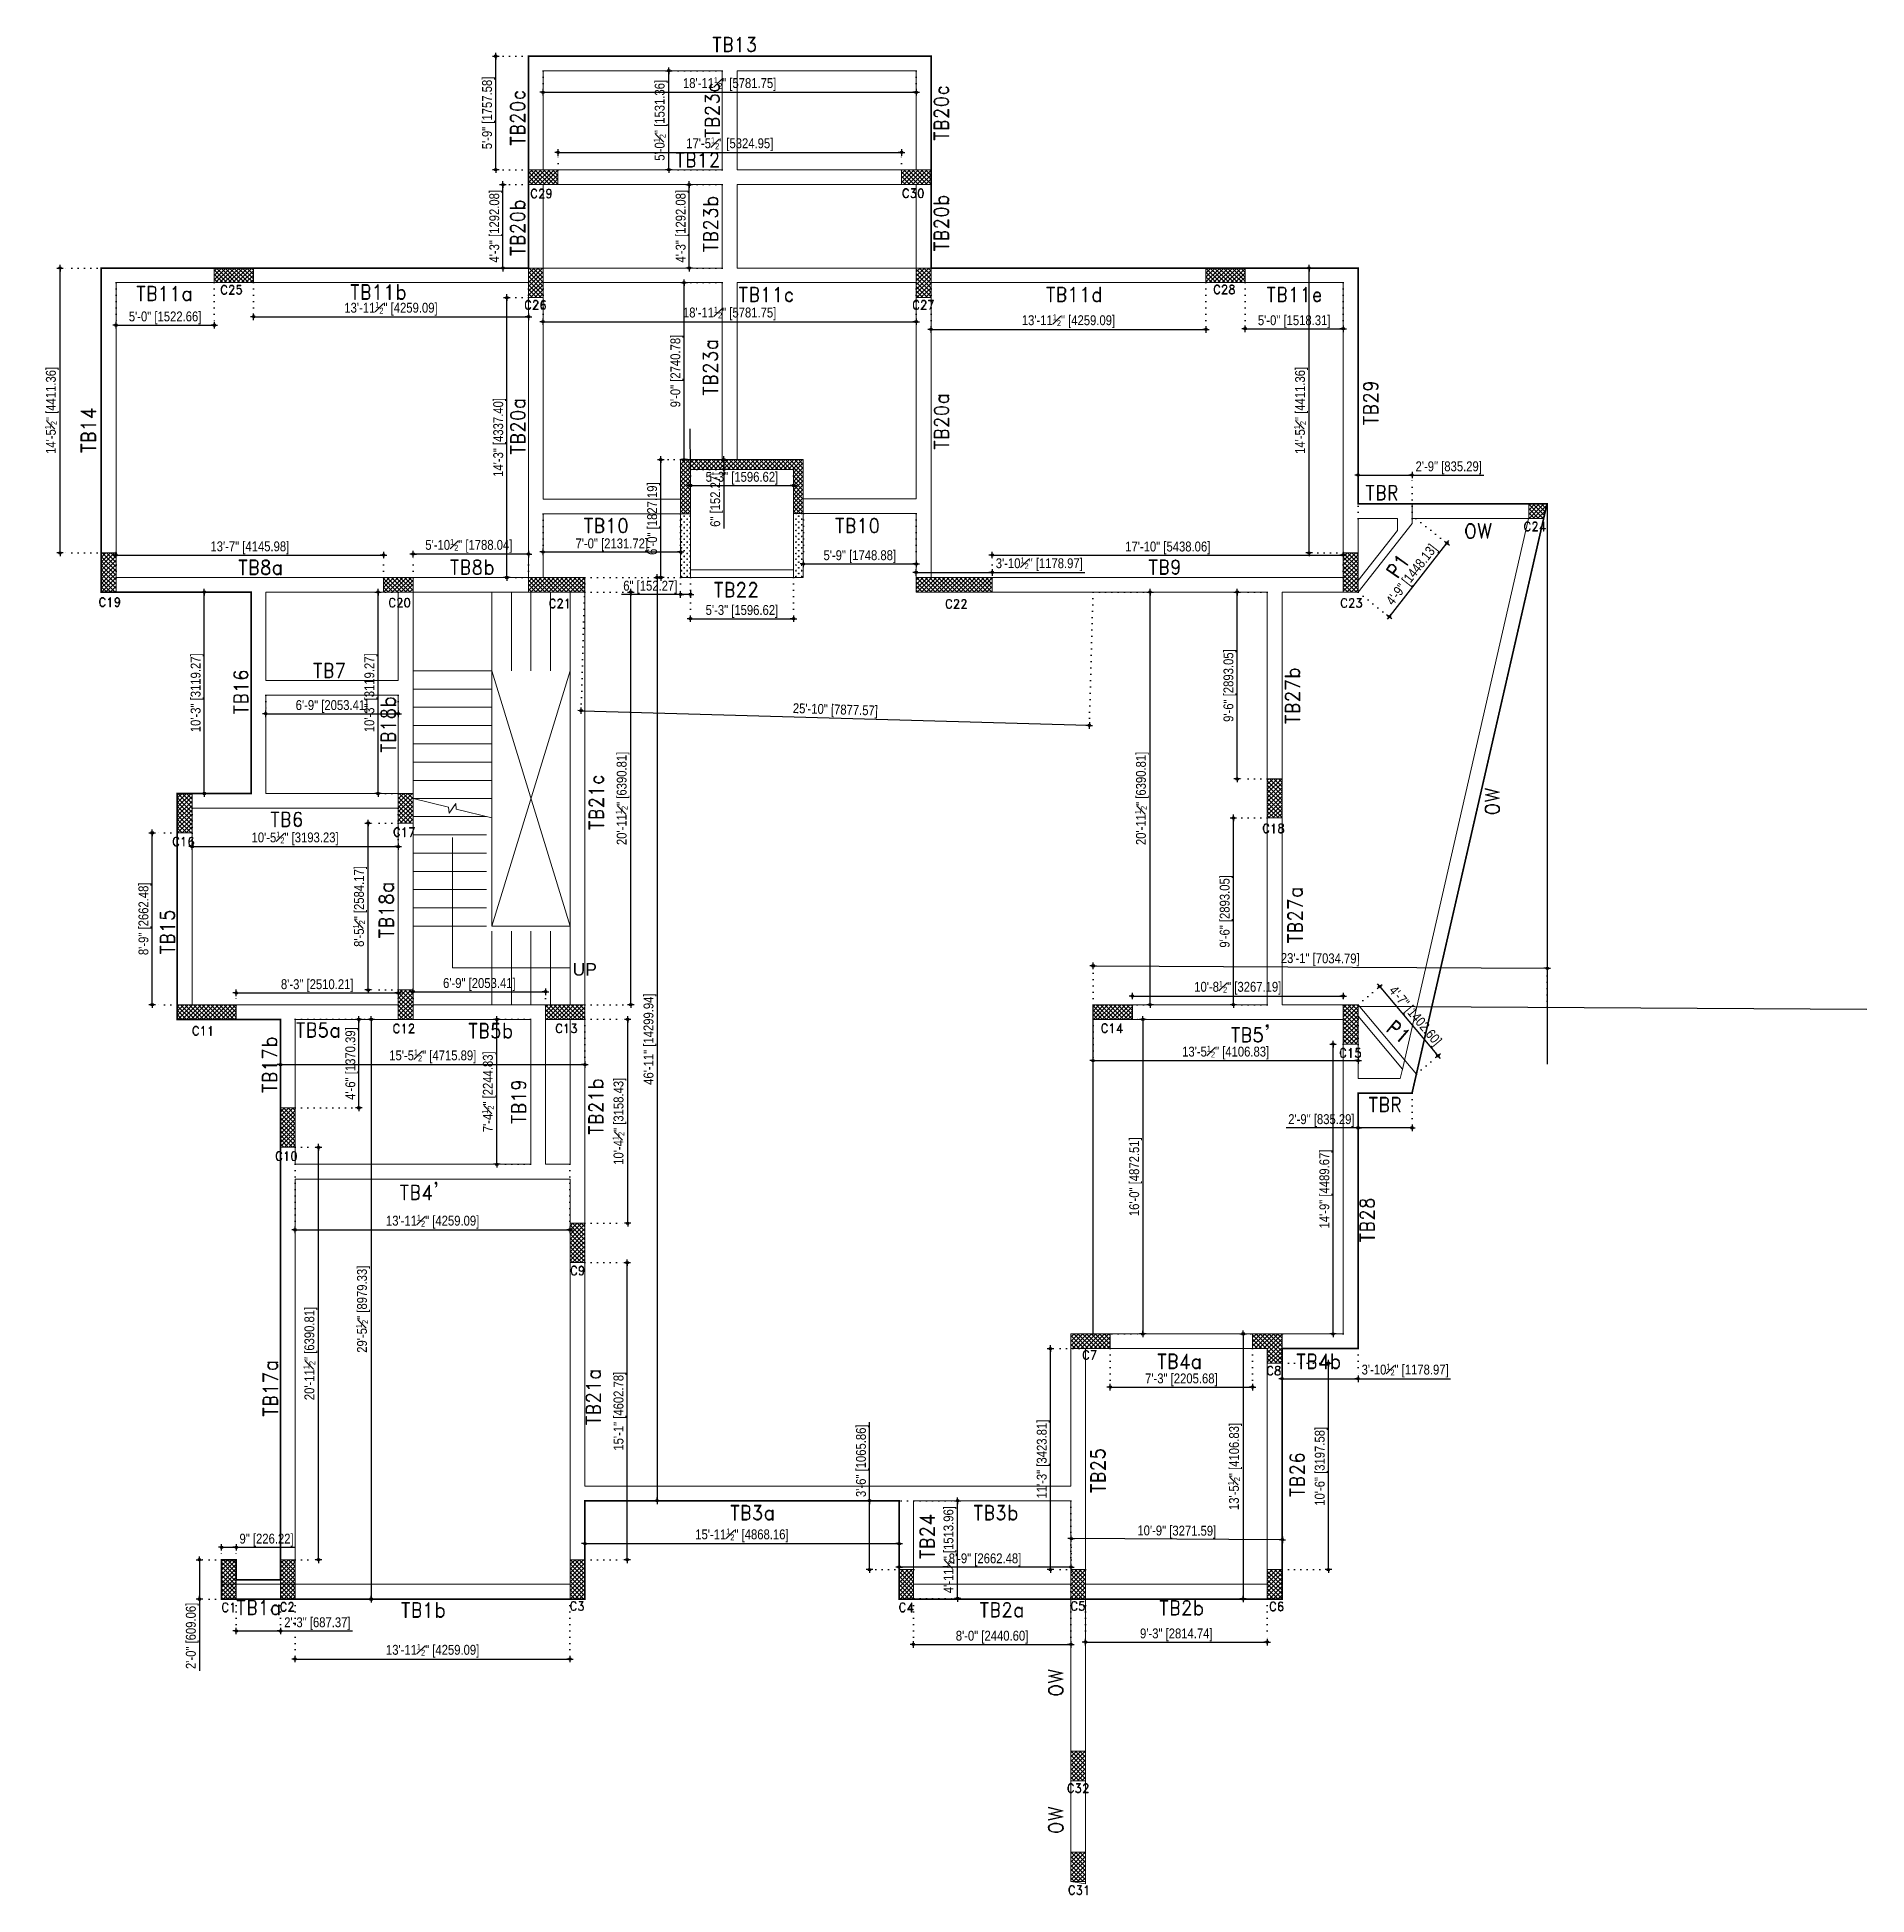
# Model space of a CAD drawing. Header units: inches. Extents: x 1259 to 4988, y 1085 to 3652.
# Drawn here: x 3872 to 4988, y 1891 to 3024 of the extents above; entities that cross this region are included whole.
import ezdxf

# ---------------------------------------------------------------- set-up
doc = ezdxf.new("R2010")
doc.units = ezdxf.units.IN
doc.header["$LTSCALE"] = 15
doc.header["$MEASUREMENT"] = 0
doc.header["$PDMODE"] = 2
doc.linetypes.add('DOT', pattern=[0.25, 0, -0.25])
for name, color, linetype in [('DIMENSION', 160, 'Continuous'), ('PDF_A_Column', 7, 'Continuous'), ('PDF_A_Column Hatch', 7, 'Continuous'), ('PDF_BEAM', 7, 'Continuous'), ('PDF_BEAM_LN', 7, 'Continuous'), ('PDF_BLS-TAG', 7, 'Continuous'), ('PDF_BM_SEC_DIM_0.50', 7, 'Continuous'), ('PDF_CENTER', 7, 'Continuous'), ('PDF_COL_NO', 7, 'Continuous'), ('PDF_ELE', 7, 'Continuous'), ('PDF_Text', 1, 'Continuous'), ('PDF_Wall', 7, 'Continuous')]:
    doc.layers.add(name, color=color, linetype=linetype)
doc.styles.add('PDF Swiss721BT-RomanCondensed', font='arial.ttf')
doc.styles.add('swis721cnbt', font='swissc.ttf')
doc.dimstyles.get("Standard").update_dxf_attribs({"dimtxt": 6, "dimasz": 1, "dimexe": 0, "dimexo": 0, "dimgap": 0.5, "dimtad": 1, "dimdec": 1, "dimzin": 3, "dimdsep": 46, "dimlunit": 4, "dimtxsty": 'swis721cnbt', "dimblk": 'rp', "dimcen": 0.09, "dimclrd": 251, "dimclre": 3, "dimclrt": 160, "dimadec": 0, "dimazin": 0, "dimtfac": 0.6, "dimtdec": 1, "dimtofl": 0, "dimtmove": 0, "dimatfit": 3, "dimfxl": 9, "dimfrac": 1, "dimtolj": 1, "dimtzin": 0, "dimlwd": -1, "dimlwe": -1, "dimarcsym": 0})

msp = doc.modelspace()

# ---------------------------------------------------------------- texts
at = {"layer": 'PDF_Text', "color": 7, "insert": (4198.595, 2455.589), "char_height": 7.6476, "attachment_point": 4, "style": 'PDF Swiss721BT-RomanCondensed'}
msp.add_mtext('UP', dxfattribs=at)

# ---------------------------------------------------------------- blocks, each defined once
blk = doc.blocks.new('rp')
for p, q in [((0, 0), (-2, 0)), ((0, 2), (0, -2)), ((0, 0), (2, 0))]:
    blk.add_line(p, q)
blk.add_circle((0, 0), 0.75)
blk = doc.blocks.new('*D222')
at = {"layer": 'Defpoints', "color": 0, "transparency": 16777216}
for p in [(3993.4, 2071.6), (4020.4, 2071.6), (4020.4, 2052.2)]:
    blk.add_point(p, dxfattribs=at)
at = {"layer": 'DIMENSION', "color": 3, "linetype": 'DOT', "transparency": 16777216}
for p, q in [((3993.4, 2071.6), (3993.4, 2052.2)), ((4020.4, 2071.6), (4020.4, 2052.2))]:
    blk.add_line(p, q, dxfattribs=at)
at = {"layer": 'DIMENSION', "color": 251, "transparency": 16777216}
for p, q in [((3994.4, 2052.2), (4019.4, 2052.2)), ((4020.4, 2052.2), (4064.3, 2052.2))]:
    blk.add_line(p, q, dxfattribs=at)
at = {"layer": 'DIMENSION', "color": 251, "transparency": 16777216, "rotation": 180}
blk.add_blockref('rp', (3993.4, 2052.2), dxfattribs=at)
at = {"layer": 'DIMENSION', "color": 251, "transparency": 16777216}
blk.add_blockref('rp', (4020.4, 2052.2), dxfattribs=at)
at = {"layer": 'DIMENSION', "color": 160, "transparency": 16777216, "insert": (4042.9, 2056.6), "char_height": 6, "attachment_point": 5, "style": 'swis721cnbt'}
blk.add_mtext('\\A1;2\'-3" [687.37]', dxfattribs=at)
blk = doc.blocks.new('*D223')
at = {"layer": 'Defpoints', "color": 0, "transparency": 16777216}
for p in [(4029.3, 2071.6), (4197, 2071.6), (4197, 2035.1)]:
    blk.add_point(p, dxfattribs=at)
at = {"layer": 'DIMENSION', "color": 3, "linetype": 'DOT', "transparency": 16777216}
for p, q in [((4029.3, 2071.6), (4029.3, 2035.1)), ((4197, 2071.6), (4197, 2035.1))]:
    blk.add_line(p, q, dxfattribs=at)
at = {"layer": 'DIMENSION', "color": 251, "transparency": 16777216}
blk.add_line((4030.3, 2035.1), (4196, 2035.1), dxfattribs=at)
at = {"layer": 'DIMENSION', "color": 251, "transparency": 16777216, "rotation": 180}
blk.add_blockref('rp', (4029.3, 2035.1), dxfattribs=at)
at = {"layer": 'DIMENSION', "color": 251, "transparency": 16777216}
blk.add_blockref('rp', (4197, 2035.1), dxfattribs=at)
at = {"layer": 'DIMENSION', "color": 160, "transparency": 16777216, "insert": (4113.2, 2040.1), "char_height": 6, "attachment_point": 5, "style": 'swis721cnbt'}
blk.add_mtext('\\A1;13\'-11{\\H0.6x;\\S1#2;}" [4259.09]', dxfattribs=at)
blk = doc.blocks.new('*D224')
at = {"layer": 'Defpoints', "color": 0, "transparency": 16777216}
for p in [(4406.5, 2071.6), (4502.6, 2071.6), (4502.6, 2044)]:
    blk.add_point(p, dxfattribs=at)
at = {"layer": 'DIMENSION', "color": 3, "linetype": 'DOT', "transparency": 16777216}
for p, q in [((4406.5, 2071.6), (4406.5, 2044)), ((4502.6, 2071.6), (4502.6, 2044))]:
    blk.add_line(p, q, dxfattribs=at)
at = {"layer": 'DIMENSION', "color": 251, "transparency": 16777216}
blk.add_line((4407.5, 2044), (4501.6, 2044), dxfattribs=at)
at = {"layer": 'DIMENSION', "color": 251, "transparency": 16777216, "rotation": 180}
blk.add_blockref('rp', (4406.5, 2044), dxfattribs=at)
at = {"layer": 'DIMENSION', "color": 251, "transparency": 16777216}
blk.add_blockref('rp', (4502.6, 2044), dxfattribs=at)
at = {"layer": 'DIMENSION', "color": 160, "transparency": 16777216, "insert": (4454.5, 2048.4), "char_height": 6, "attachment_point": 5, "style": 'swis721cnbt'}
blk.add_mtext('\\A1;8\'-0" [2440.60]', dxfattribs=at)
blk = doc.blocks.new('*D225')
at = {"layer": 'Defpoints', "color": 0, "transparency": 16777216}
for p in [(4511.5, 2071.6), (4622.3, 2071.6), (4622.3, 2045.4)]:
    blk.add_point(p, dxfattribs=at)
at = {"layer": 'DIMENSION', "color": 3, "linetype": 'DOT', "transparency": 16777216}
for p, q in [((4511.5, 2071.6), (4511.5, 2045.4)), ((4622.3, 2071.6), (4622.3, 2045.4))]:
    blk.add_line(p, q, dxfattribs=at)
at = {"layer": 'DIMENSION', "color": 251, "transparency": 16777216}
blk.add_line((4512.5, 2045.4), (4621.3, 2045.4), dxfattribs=at)
at = {"layer": 'DIMENSION', "color": 251, "transparency": 16777216, "rotation": 180}
blk.add_blockref('rp', (4511.5, 2045.4), dxfattribs=at)
at = {"layer": 'DIMENSION', "color": 251, "transparency": 16777216}
blk.add_blockref('rp', (4622.3, 2045.4), dxfattribs=at)
at = {"layer": 'DIMENSION', "color": 160, "transparency": 16777216, "insert": (4566.9, 2049.8), "char_height": 6, "attachment_point": 5, "style": 'swis721cnbt'}
blk.add_mtext('\\A1;9\'-3" [2814.74]', dxfattribs=at)
blk = doc.blocks.new('*D226')
at = {"layer": 'Defpoints', "color": 0, "transparency": 16777216}
for p in [(4206.1, 2131.6), (4397.8, 2131.6), (4397.8, 2105.5)]:
    blk.add_point(p, dxfattribs=at)
at = {"layer": 'DIMENSION', "color": 3, "linetype": 'DOT', "transparency": 16777216}
for p, q in [((4206.1, 2131.6), (4206.1, 2105.5)), ((4397.8, 2131.6), (4397.8, 2105.5))]:
    blk.add_line(p, q, dxfattribs=at)
at = {"layer": 'DIMENSION', "color": 251, "transparency": 16777216}
blk.add_line((4207.1, 2105.5), (4396.8, 2105.5), dxfattribs=at)
at = {"layer": 'DIMENSION', "color": 251, "transparency": 16777216, "rotation": 180}
blk.add_blockref('rp', (4206.1, 2105.5), dxfattribs=at)
at = {"layer": 'DIMENSION', "color": 251, "transparency": 16777216}
blk.add_blockref('rp', (4397.8, 2105.5), dxfattribs=at)
at = {"layer": 'DIMENSION', "color": 160, "transparency": 16777216, "insert": (4301.9, 2110.5), "char_height": 6, "attachment_point": 5, "style": 'swis721cnbt'}
blk.add_mtext('\\A1;15\'-11{\\H0.6x;\\S1#2;}" [4868.16]', dxfattribs=at)
blk = doc.blocks.new('*D228')
at = {"layer": 'Defpoints', "color": 0, "transparency": 16777216}
for p in [(4526.6, 2224.4), (4613.4, 2224.4), (4613.4, 2200.9)]:
    blk.add_point(p, dxfattribs=at)
at = {"layer": 'DIMENSION', "color": 3, "linetype": 'DOT', "transparency": 16777216}
for p, q in [((4526.6, 2224.4), (4526.6, 2200.9)), ((4613.4, 2224.4), (4613.4, 2200.9))]:
    blk.add_line(p, q, dxfattribs=at)
at = {"layer": 'DIMENSION', "color": 251, "transparency": 16777216}
blk.add_line((4527.6, 2200.9), (4612.4, 2200.9), dxfattribs=at)
at = {"layer": 'DIMENSION', "color": 251, "transparency": 16777216, "rotation": 180}
blk.add_blockref('rp', (4526.6, 2200.9), dxfattribs=at)
at = {"layer": 'DIMENSION', "color": 251, "transparency": 16777216}
blk.add_blockref('rp', (4613.4, 2200.9), dxfattribs=at)
at = {"layer": 'DIMENSION', "color": 160, "transparency": 16777216, "insert": (4570, 2205.3), "char_height": 6, "attachment_point": 5, "style": 'swis721cnbt'}
blk.add_mtext('\\A1;7\'-3" [2205.68]', dxfattribs=at)
blk = doc.blocks.new('*D229')
at = {"layer": 'Defpoints', "color": 0, "transparency": 16777216}
for p in [(4631.4, 2224.4), (4677.8, 2224.4), (4677.8, 2206)]:
    blk.add_point(p, dxfattribs=at)
at = {"layer": 'DIMENSION', "color": 3, "linetype": 'DOT', "transparency": 16777216}
for p, q in [((4631.4, 2224.4), (4631.4, 2206)), ((4677.8, 2224.4), (4677.8, 2206))]:
    blk.add_line(p, q, dxfattribs=at)
at = {"layer": 'DIMENSION', "color": 251, "transparency": 16777216}
for p, q in [((4632.4, 2206), (4676.8, 2206)), ((4677.8, 2206), (4734.2, 2206))]:
    blk.add_line(p, q, dxfattribs=at)
at = {"layer": 'DIMENSION', "color": 251, "transparency": 16777216, "rotation": 180}
blk.add_blockref('rp', (4631.4, 2206), dxfattribs=at)
at = {"layer": 'DIMENSION', "color": 251, "transparency": 16777216}
blk.add_blockref('rp', (4677.8, 2206), dxfattribs=at)
at = {"layer": 'DIMENSION', "color": 160, "transparency": 16777216, "insert": (4706.5, 2211), "char_height": 6, "attachment_point": 5, "style": 'swis721cnbt'}
blk.add_mtext('\\A1;3\'-10{\\H0.6x;\\S1#2;}" [1178.97]', dxfattribs=at)
blk = doc.blocks.new('*D230')
at = {"layer": 'Defpoints', "color": 0, "transparency": 16777216}
for p in [(4029.3, 2336.8), (4197, 2336.8), (4197, 2296.8)]:
    blk.add_point(p, dxfattribs=at)
at = {"layer": 'DIMENSION', "color": 3, "linetype": 'DOT', "transparency": 16777216}
for p, q in [((4029.3, 2336.8), (4029.3, 2296.8)), ((4197, 2336.8), (4197, 2296.8))]:
    blk.add_line(p, q, dxfattribs=at)
at = {"layer": 'DIMENSION', "color": 251, "transparency": 16777216}
blk.add_line((4030.3, 2296.8), (4196, 2296.8), dxfattribs=at)
at = {"layer": 'DIMENSION', "color": 251, "transparency": 16777216, "rotation": 180}
blk.add_blockref('rp', (4029.3, 2296.8), dxfattribs=at)
at = {"layer": 'DIMENSION', "color": 251, "transparency": 16777216}
blk.add_blockref('rp', (4197, 2296.8), dxfattribs=at)
at = {"layer": 'DIMENSION', "color": 160, "transparency": 16777216, "insert": (4113.2, 2301.8), "char_height": 6, "attachment_point": 5, "style": 'swis721cnbt'}
blk.add_mtext('\\A1;13\'-11{\\H0.6x;\\S1#2;}" [4259.09]', dxfattribs=at)
blk = doc.blocks.new('*D231')
at = {"layer": 'Defpoints', "color": 0, "transparency": 16777216}
for p in [(4092.2, 2441.3), (3993.4, 2434.1), (4092.2, 2434.1)]:
    blk.add_point(p, dxfattribs=at)
at = {"layer": 'DIMENSION', "color": 3, "linetype": 'DOT', "transparency": 16777216}
for p, q in [((3993.4, 2434.1), (3993.4, 2441.3)), ((4092.2, 2434.1), (4092.2, 2441.3))]:
    blk.add_line(p, q, dxfattribs=at)
at = {"layer": 'DIMENSION', "color": 251, "transparency": 16777216}
blk.add_line((3994.4, 2441.3), (4091.2, 2441.3), dxfattribs=at)
at = {"layer": 'DIMENSION', "color": 251, "transparency": 16777216, "rotation": 180}
blk.add_blockref('rp', (3993.4, 2441.3), dxfattribs=at)
at = {"layer": 'DIMENSION', "color": 251, "transparency": 16777216}
blk.add_blockref('rp', (4092.2, 2441.3), dxfattribs=at)
at = {"layer": 'DIMENSION', "color": 160, "transparency": 16777216, "insert": (4042.8, 2445.7), "char_height": 6, "attachment_point": 5, "style": 'swis721cnbt'}
blk.add_mtext('\\A1;8\'-3" [2510.21]', dxfattribs=at)
blk = doc.blocks.new('*D232')
at = {"layer": 'Defpoints', "color": 0, "transparency": 16777216}
for p in [(4182.1, 2442), (4101.3, 2434.1), (4182.1, 2434.1)]:
    blk.add_point(p, dxfattribs=at)
at = {"layer": 'DIMENSION', "color": 3, "linetype": 'DOT', "transparency": 16777216}
for p, q in [((4101.3, 2434.1), (4101.3, 2442)), ((4182.1, 2434.1), (4182.1, 2442))]:
    blk.add_line(p, q, dxfattribs=at)
at = {"layer": 'DIMENSION', "color": 251, "transparency": 16777216}
blk.add_line((4102.3, 2442), (4181.1, 2442), dxfattribs=at)
at = {"layer": 'DIMENSION', "color": 251, "transparency": 16777216, "rotation": 180}
blk.add_blockref('rp', (4101.3, 2442), dxfattribs=at)
at = {"layer": 'DIMENSION', "color": 251, "transparency": 16777216}
blk.add_blockref('rp', (4182.1, 2442), dxfattribs=at)
at = {"layer": 'DIMENSION', "color": 160, "transparency": 16777216, "insert": (4141.7, 2446.4), "char_height": 6, "attachment_point": 5, "style": 'swis721cnbt'}
blk.add_mtext('\\A1;6\'-9" [2053.41]', dxfattribs=at)
blk = doc.blocks.new('*D233')
at = {"layer": 'Defpoints', "color": 0, "transparency": 16777216}
for p in [(4668.7, 2439.4), (4540.1, 2434.1), (4668.7, 2434.1)]:
    blk.add_point(p, dxfattribs=at)
at = {"layer": 'DIMENSION', "color": 3, "linetype": 'DOT', "transparency": 16777216}
for p, q in [((4540.1, 2434.1), (4540.1, 2439.4)), ((4668.7, 2434.1), (4668.7, 2439.4))]:
    blk.add_line(p, q, dxfattribs=at)
at = {"layer": 'DIMENSION', "color": 251, "transparency": 16777216}
blk.add_line((4541.1, 2439.4), (4667.7, 2439.4), dxfattribs=at)
at = {"layer": 'DIMENSION', "color": 251, "transparency": 16777216, "rotation": 180}
blk.add_blockref('rp', (4540.1, 2439.4), dxfattribs=at)
at = {"layer": 'DIMENSION', "color": 251, "transparency": 16777216}
blk.add_blockref('rp', (4668.7, 2439.4), dxfattribs=at)
at = {"layer": 'DIMENSION', "color": 160, "transparency": 16777216, "insert": (4604.4, 2444.4), "char_height": 6, "attachment_point": 5, "style": 'swis721cnbt'}
blk.add_mtext('\\A1;10\'-8{\\H0.6x;\\S1#2;}" [3267.19]', dxfattribs=at)
blk = doc.blocks.new('*D234')
at = {"layer": 'Defpoints', "color": 0, "transparency": 16777216}
for p in [(3966.5, 2554), (4092.2, 2554), (4092.2, 2530.5)]:
    blk.add_point(p, dxfattribs=at)
at = {"layer": 'DIMENSION', "color": 3, "linetype": 'DOT', "transparency": 16777216}
for p, q in [((3966.5, 2554), (3966.5, 2530.5)), ((4092.2, 2554), (4092.2, 2530.5))]:
    blk.add_line(p, q, dxfattribs=at)
at = {"layer": 'DIMENSION', "color": 251, "transparency": 16777216}
blk.add_line((3967.5, 2530.5), (4091.2, 2530.5), dxfattribs=at)
at = {"layer": 'DIMENSION', "color": 251, "transparency": 16777216, "rotation": 180}
blk.add_blockref('rp', (3966.5, 2530.5), dxfattribs=at)
at = {"layer": 'DIMENSION', "color": 251, "transparency": 16777216}
blk.add_blockref('rp', (4092.2, 2530.5), dxfattribs=at)
at = {"layer": 'DIMENSION', "color": 160, "transparency": 16777216, "insert": (4029.3, 2535.5), "char_height": 6, "attachment_point": 5, "style": 'swis721cnbt'}
blk.add_mtext('\\A1;10\'-5{\\H0.6x;\\S1#2;}" [3193.23]', dxfattribs=at)
blk = doc.blocks.new('*D235')
at = {"layer": 'Defpoints', "color": 0, "transparency": 16777216}
for p in [(4011.4, 2622.8), (4092.2, 2622.8), (4092.2, 2611.5)]:
    blk.add_point(p, dxfattribs=at)
at = {"layer": 'DIMENSION', "color": 3, "linetype": 'DOT', "transparency": 16777216}
for p, q in [((4011.4, 2622.8), (4011.4, 2611.5)), ((4092.2, 2622.8), (4092.2, 2611.5))]:
    blk.add_line(p, q, dxfattribs=at)
at = {"layer": 'DIMENSION', "color": 251, "transparency": 16777216}
blk.add_line((4012.4, 2611.5), (4091.2, 2611.5), dxfattribs=at)
at = {"layer": 'DIMENSION', "color": 251, "transparency": 16777216, "rotation": 180}
blk.add_blockref('rp', (4011.4, 2611.5), dxfattribs=at)
at = {"layer": 'DIMENSION', "color": 251, "transparency": 16777216}
blk.add_blockref('rp', (4092.2, 2611.5), dxfattribs=at)
at = {"layer": 'DIMENSION', "color": 160, "transparency": 16777216, "insert": (4051.8, 2615.9), "char_height": 6, "attachment_point": 5, "style": 'swis721cnbt'}
blk.add_mtext('\\A1;6\'-9" [2053.41]', dxfattribs=at)
blk = doc.blocks.new('*D236')
at = {"layer": 'Defpoints', "color": 0, "transparency": 16777216}
for p in [(4083.3, 2708.3), (3920.1, 2694.6), (4083.3, 2694.6)]:
    blk.add_point(p, dxfattribs=at)
at = {"layer": 'DIMENSION', "color": 3, "linetype": 'DOT', "transparency": 16777216}
for p, q in [((3920.1, 2694.6), (3920.1, 2708.3)), ((4083.3, 2694.6), (4083.3, 2708.3))]:
    blk.add_line(p, q, dxfattribs=at)
at = {"layer": 'DIMENSION', "color": 251, "transparency": 16777216}
blk.add_line((3921.1, 2708.3), (4082.3, 2708.3), dxfattribs=at)
at = {"layer": 'DIMENSION', "color": 251, "transparency": 16777216, "rotation": 180}
blk.add_blockref('rp', (3920.1, 2708.3), dxfattribs=at)
at = {"layer": 'DIMENSION', "color": 251, "transparency": 16777216}
blk.add_blockref('rp', (4083.3, 2708.3), dxfattribs=at)
at = {"layer": 'DIMENSION', "color": 160, "transparency": 16777216, "insert": (4001.7, 2712.7), "char_height": 6, "attachment_point": 5, "style": 'swis721cnbt'}
blk.add_mtext('\\A1;13\'-7" [4145.98]', dxfattribs=at)
blk = doc.blocks.new('*D237')
at = {"layer": 'Defpoints', "color": 0, "transparency": 16777216}
for p in [(4101.3, 2708.9), (4101.3, 2694.6), (4171.7, 2694.6)]:
    blk.add_point(p, dxfattribs=at)
at = {"layer": 'DIMENSION', "color": 3, "linetype": 'DOT', "transparency": 16777216}
for p, q in [((4101.3, 2694.6), (4101.3, 2708.9)), ((4171.7, 2694.6), (4171.7, 2708.9))]:
    blk.add_line(p, q, dxfattribs=at)
at = {"layer": 'DIMENSION', "color": 251, "transparency": 16777216}
blk.add_line((4170.7, 2708.9), (4102.3, 2708.9), dxfattribs=at)
at = {"layer": 'DIMENSION', "color": 251, "transparency": 16777216, "rotation": 180}
blk.add_blockref('rp', (4101.3, 2708.9), dxfattribs=at)
at = {"layer": 'DIMENSION', "color": 251, "transparency": 16777216}
blk.add_blockref('rp', (4171.7, 2708.9), dxfattribs=at)
at = {"layer": 'DIMENSION', "color": 160, "transparency": 16777216, "insert": (4135.3, 2713.9), "char_height": 6, "attachment_point": 5, "style": 'swis721cnbt'}
blk.add_mtext('\\A1;5\'-10{\\H0.6x;\\S1#2;}" [1788.04]', dxfattribs=at)
blk = doc.blocks.new('*D238')
at = {"layer": 'Defpoints', "color": 0, "transparency": 16777216}
for p in [(4668.7, 2708.3), (4454.6, 2694.6), (4668.7, 2694.6)]:
    blk.add_point(p, dxfattribs=at)
at = {"layer": 'DIMENSION', "color": 3, "linetype": 'DOT', "transparency": 16777216}
for p, q in [((4454.6, 2694.6), (4454.6, 2708.3)), ((4668.7, 2694.6), (4668.7, 2708.3))]:
    blk.add_line(p, q, dxfattribs=at)
at = {"layer": 'DIMENSION', "color": 251, "transparency": 16777216}
blk.add_line((4455.6, 2708.3), (4667.7, 2708.3), dxfattribs=at)
at = {"layer": 'DIMENSION', "color": 251, "transparency": 16777216, "rotation": 180}
blk.add_blockref('rp', (4454.6, 2708.3), dxfattribs=at)
at = {"layer": 'DIMENSION', "color": 251, "transparency": 16777216}
blk.add_blockref('rp', (4668.7, 2708.3), dxfattribs=at)
at = {"layer": 'DIMENSION', "color": 160, "transparency": 16777216, "insert": (4561.7, 2712.6), "char_height": 6, "attachment_point": 5, "style": 'swis721cnbt'}
blk.add_mtext('\\A1;17\'-10" [5438.06]', dxfattribs=at)
blk = doc.blocks.new('*D239')
at = {"layer": 'Defpoints', "color": 0, "transparency": 16777216}
for p in [(4180.6, 2733.5), (4264.5, 2733.5), (4264.5, 2710.2)]:
    blk.add_point(p, dxfattribs=at)
at = {"layer": 'DIMENSION', "color": 3, "linetype": 'DOT', "transparency": 16777216}
for p, q in [((4180.6, 2733.5), (4180.6, 2710.2)), ((4264.5, 2733.5), (4264.5, 2710.2))]:
    blk.add_line(p, q, dxfattribs=at)
at = {"layer": 'DIMENSION', "color": 251, "transparency": 16777216}
blk.add_line((4181.6, 2710.2), (4263.5, 2710.2), dxfattribs=at)
at = {"layer": 'DIMENSION', "color": 251, "transparency": 16777216, "rotation": 180}
blk.add_blockref('rp', (4180.6, 2710.2), dxfattribs=at)
at = {"layer": 'DIMENSION', "color": 251, "transparency": 16777216}
blk.add_blockref('rp', (4264.5, 2710.2), dxfattribs=at)
at = {"layer": 'DIMENSION', "color": 160, "transparency": 16777216, "insert": (4222.5, 2714.5), "char_height": 6, "attachment_point": 5, "style": 'swis721cnbt'}
blk.add_mtext('\\A1;7\'-0" [2131.72]', dxfattribs=at)
blk = doc.blocks.new('*D240')
at = {"layer": 'Defpoints', "color": 0, "transparency": 16777216}
for p in [(4339.4, 2733.6), (4408.2, 2733.6), (4408.2, 2702.9)]:
    blk.add_point(p, dxfattribs=at)
at = {"layer": 'DIMENSION', "color": 3, "linetype": 'DOT', "transparency": 16777216}
for p, q in [((4339.4, 2733.6), (4339.4, 2702.9)), ((4408.2, 2733.6), (4408.2, 2702.9))]:
    blk.add_line(p, q, dxfattribs=at)
at = {"layer": 'DIMENSION', "color": 251, "transparency": 16777216}
blk.add_line((4340.4, 2702.9), (4407.2, 2702.9), dxfattribs=at)
at = {"layer": 'DIMENSION', "color": 251, "transparency": 16777216, "rotation": 180}
blk.add_blockref('rp', (4339.4, 2702.9), dxfattribs=at)
at = {"layer": 'DIMENSION', "color": 251, "transparency": 16777216}
blk.add_blockref('rp', (4408.2, 2702.9), dxfattribs=at)
at = {"layer": 'DIMENSION', "color": 160, "transparency": 16777216, "insert": (4373.8, 2707.3), "char_height": 6, "attachment_point": 5, "style": 'swis721cnbt'}
blk.add_mtext('\\A1;5\'-9" [1748.88]', dxfattribs=at)
blk = doc.blocks.new('*D241')
at = {"layer": 'Defpoints', "color": 0, "transparency": 16777216}
for p in [(3920.1, 2874.4), (3980, 2874.4), (3980, 2848.5)]:
    blk.add_point(p, dxfattribs=at)
at = {"layer": 'DIMENSION', "color": 3, "linetype": 'DOT', "transparency": 16777216}
for p, q in [((3920.1, 2874.4), (3920.1, 2848.5)), ((3980, 2874.4), (3980, 2848.5))]:
    blk.add_line(p, q, dxfattribs=at)
at = {"layer": 'DIMENSION', "color": 251, "transparency": 16777216}
blk.add_line((3921.1, 2848.5), (3979, 2848.5), dxfattribs=at)
at = {"layer": 'DIMENSION', "color": 251, "transparency": 16777216, "rotation": 180}
blk.add_blockref('rp', (3920.1, 2848.5), dxfattribs=at)
at = {"layer": 'DIMENSION', "color": 251, "transparency": 16777216}
blk.add_blockref('rp', (3980, 2848.5), dxfattribs=at)
at = {"layer": 'DIMENSION', "color": 160, "transparency": 16777216, "insert": (3950, 2852.9), "char_height": 6, "attachment_point": 5, "style": 'swis721cnbt'}
blk.add_mtext('\\A1;5\'-0" [1522.66]', dxfattribs=at)
blk = doc.blocks.new('*D242')
at = {"layer": 'Defpoints', "color": 0, "transparency": 16777216}
for p in [(4004, 2874.4), (4171.7, 2874.4), (4171.7, 2853.6)]:
    blk.add_point(p, dxfattribs=at)
at = {"layer": 'DIMENSION', "color": 3, "linetype": 'DOT', "transparency": 16777216}
for p, q in [((4004, 2874.4), (4004, 2853.6)), ((4171.7, 2874.4), (4171.7, 2853.6))]:
    blk.add_line(p, q, dxfattribs=at)
at = {"layer": 'DIMENSION', "color": 251, "transparency": 16777216}
blk.add_line((4005, 2853.6), (4170.7, 2853.6), dxfattribs=at)
at = {"layer": 'DIMENSION', "color": 251, "transparency": 16777216, "rotation": 180}
blk.add_blockref('rp', (4004, 2853.6), dxfattribs=at)
at = {"layer": 'DIMENSION', "color": 251, "transparency": 16777216}
blk.add_blockref('rp', (4171.7, 2853.6), dxfattribs=at)
at = {"layer": 'DIMENSION', "color": 160, "transparency": 16777216, "insert": (4087.8, 2858.5), "char_height": 6, "attachment_point": 5, "style": 'swis721cnbt'}
blk.add_mtext('\\A1;13\'-11{\\H0.6x;\\S1#2;}" [4259.09]', dxfattribs=at)
blk = doc.blocks.new('*D243')
at = {"layer": 'Defpoints', "color": 0, "transparency": 16777216}
for p in [(4180.6, 2874.4), (4408.2, 2874.4), (4408.2, 2850.6)]:
    blk.add_point(p, dxfattribs=at)
at = {"layer": 'DIMENSION', "color": 3, "linetype": 'DOT', "transparency": 16777216}
for p, q in [((4180.6, 2874.4), (4180.6, 2850.6)), ((4408.2, 2874.4), (4408.2, 2850.6))]:
    blk.add_line(p, q, dxfattribs=at)
at = {"layer": 'DIMENSION', "color": 251, "transparency": 16777216}
blk.add_line((4181.6, 2850.6), (4407.2, 2850.6), dxfattribs=at)
at = {"layer": 'DIMENSION', "color": 251, "transparency": 16777216, "rotation": 180}
blk.add_blockref('rp', (4180.6, 2850.6), dxfattribs=at)
at = {"layer": 'DIMENSION', "color": 251, "transparency": 16777216}
blk.add_blockref('rp', (4408.2, 2850.6), dxfattribs=at)
at = {"layer": 'DIMENSION', "color": 160, "transparency": 16777216, "insert": (4294.4, 2855.6), "char_height": 6, "attachment_point": 5, "style": 'swis721cnbt'}
blk.add_mtext('\\A1;18\'-11{\\H0.6x;\\S1#2;}" [5781.75]', dxfattribs=at)
blk = doc.blocks.new('*D244')
at = {"layer": 'Defpoints', "color": 0, "transparency": 16777216}
for p in [(4417.3, 2874.4), (4585, 2874.4), (4585, 2845.9)]:
    blk.add_point(p, dxfattribs=at)
at = {"layer": 'DIMENSION', "color": 3, "linetype": 'DOT', "transparency": 16777216}
for p, q in [((4417.3, 2874.4), (4417.3, 2845.9)), ((4585, 2874.4), (4585, 2845.9))]:
    blk.add_line(p, q, dxfattribs=at)
at = {"layer": 'DIMENSION', "color": 251, "transparency": 16777216}
blk.add_line((4418.3, 2845.9), (4584, 2845.9), dxfattribs=at)
at = {"layer": 'DIMENSION', "color": 251, "transparency": 16777216, "rotation": 180}
blk.add_blockref('rp', (4417.3, 2845.9), dxfattribs=at)
at = {"layer": 'DIMENSION', "color": 251, "transparency": 16777216}
blk.add_blockref('rp', (4585, 2845.9), dxfattribs=at)
at = {"layer": 'DIMENSION', "color": 160, "transparency": 16777216, "insert": (4501.1, 2850.9), "char_height": 6, "attachment_point": 5, "style": 'swis721cnbt'}
blk.add_mtext('\\A1;13\'-11{\\H0.6x;\\S1#2;}" [4259.09]', dxfattribs=at)
blk = doc.blocks.new('*D245')
at = {"layer": 'Defpoints', "color": 0, "transparency": 16777216}
for p in [(4608.9, 2874.4), (4668.7, 2874.4), (4668.7, 2846.3)]:
    blk.add_point(p, dxfattribs=at)
at = {"layer": 'DIMENSION', "color": 3, "linetype": 'DOT', "transparency": 16777216}
for p, q in [((4608.9, 2874.4), (4608.9, 2846.3)), ((4668.7, 2874.4), (4668.7, 2846.3))]:
    blk.add_line(p, q, dxfattribs=at)
at = {"layer": 'DIMENSION', "color": 251, "transparency": 16777216}
blk.add_line((4609.9, 2846.3), (4667.7, 2846.3), dxfattribs=at)
at = {"layer": 'DIMENSION', "color": 251, "transparency": 16777216, "rotation": 180}
blk.add_blockref('rp', (4608.9, 2846.3), dxfattribs=at)
at = {"layer": 'DIMENSION', "color": 251, "transparency": 16777216}
blk.add_blockref('rp', (4668.7, 2846.3), dxfattribs=at)
at = {"layer": 'DIMENSION', "color": 160, "transparency": 16777216, "insert": (4638.8, 2850.6), "char_height": 6, "attachment_point": 5, "style": 'swis721cnbt'}
blk.add_mtext('\\A1;5\'-0" [1518.31]', dxfattribs=at)
blk = doc.blocks.new('*D246')
at = {"layer": 'Defpoints', "color": 0, "transparency": 16777216}
for p in [(4399.3, 2953.8), (4189.7, 2943.3), (4399.3, 2943.3)]:
    blk.add_point(p, dxfattribs=at)
at = {"layer": 'DIMENSION', "color": 3, "linetype": 'DOT', "transparency": 16777216}
for p, q in [((4189.7, 2943.3), (4189.7, 2953.8)), ((4399.3, 2943.3), (4399.3, 2953.8))]:
    blk.add_line(p, q, dxfattribs=at)
at = {"layer": 'DIMENSION', "color": 251, "transparency": 16777216}
blk.add_line((4190.7, 2953.8), (4398.3, 2953.8), dxfattribs=at)
at = {"layer": 'DIMENSION', "color": 251, "transparency": 16777216, "rotation": 180}
blk.add_blockref('rp', (4189.7, 2953.8), dxfattribs=at)
at = {"layer": 'DIMENSION', "color": 251, "transparency": 16777216}
blk.add_blockref('rp', (4399.3, 2953.8), dxfattribs=at)
at = {"layer": 'DIMENSION', "color": 160, "transparency": 16777216, "insert": (4294.5, 2958.8), "char_height": 6, "attachment_point": 5, "style": 'swis721cnbt'}
blk.add_mtext('\\A1;17\'-5{\\H0.6x;\\S1#2;}" [5324.95]', dxfattribs=at)
blk = doc.blocks.new('*D247')
at = {"layer": 'Defpoints', "color": 0, "transparency": 16777216}
for p in [(4180.6, 3003.6), (4408.2, 3003.6), (4408.2, 2990.5)]:
    blk.add_point(p, dxfattribs=at)
at = {"layer": 'DIMENSION', "color": 3, "linetype": 'DOT', "transparency": 16777216}
for p, q in [((4180.6, 3003.6), (4180.6, 2990.5)), ((4408.2, 3003.6), (4408.2, 2990.5))]:
    blk.add_line(p, q, dxfattribs=at)
at = {"layer": 'DIMENSION', "color": 251, "transparency": 16777216}
blk.add_line((4181.6, 2990.5), (4407.2, 2990.5), dxfattribs=at)
at = {"layer": 'DIMENSION', "color": 251, "transparency": 16777216, "rotation": 180}
blk.add_blockref('rp', (4180.6, 2990.5), dxfattribs=at)
at = {"layer": 'DIMENSION', "color": 251, "transparency": 16777216}
blk.add_blockref('rp', (4408.2, 2990.5), dxfattribs=at)
at = {"layer": 'DIMENSION', "color": 160, "transparency": 16777216, "insert": (4294.4, 2995.5), "char_height": 6, "attachment_point": 5, "style": 'swis721cnbt'}
blk.add_mtext('\\A1;18\'-11{\\H0.6x;\\S1#2;}" [5781.75]', dxfattribs=at)
blk = doc.blocks.new('*D248')
at = {"layer": 'Defpoints', "color": 0, "transparency": 16777216}
for p in [(3885.9, 2883.3), (3920.1, 2883.3), (3920.1, 2709.6)]:
    blk.add_point(p, dxfattribs=at)
at = {"layer": 'DIMENSION', "color": 3, "linetype": 'DOT', "transparency": 16777216}
for p, q in [((3920.1, 2883.3), (3885.9, 2883.3)), ((3920.1, 2709.6), (3885.9, 2709.6))]:
    blk.add_line(p, q, dxfattribs=at)
at = {"layer": 'DIMENSION', "color": 251, "transparency": 16777216}
blk.add_line((3885.9, 2710.6), (3885.9, 2882.3), dxfattribs=at)
for p, rotation in [((3885.9, 2883.3), 90), ((3885.9, 2709.6), 270)]:
    blk.add_blockref('rp', p, dxfattribs=dict(at, rotation=rotation))
at = {"layer": 'DIMENSION', "color": 160, "transparency": 16777216, "insert": (3880.9, 2796.5), "char_height": 6, "attachment_point": 5, "rotation": 90, "style": 'swis721cnbt'}
blk.add_mtext('\\A1;14\'-5{\\H0.6x;\\S1#2;}" [4411.36]', dxfattribs=at)
blk = doc.blocks.new('*D249')
at = {"layer": 'Defpoints', "color": 0, "transparency": 16777216}
for p in [(3942.1, 2538.9), (3957.4, 2538.9), (3957.4, 2434.1)]:
    blk.add_point(p, dxfattribs=at)
at = {"layer": 'DIMENSION', "color": 3, "linetype": 'DOT', "transparency": 16777216}
for p, q in [((3957.4, 2538.9), (3942.1, 2538.9)), ((3957.4, 2434.1), (3942.1, 2434.1))]:
    blk.add_line(p, q, dxfattribs=at)
at = {"layer": 'DIMENSION', "color": 251, "transparency": 16777216}
blk.add_line((3942.1, 2435.1), (3942.1, 2537.9), dxfattribs=at)
for p, rotation in [((3942.1, 2538.9), 90), ((3942.1, 2434.1), 270)]:
    blk.add_blockref('rp', p, dxfattribs=dict(at, rotation=rotation))
at = {"layer": 'DIMENSION', "color": 160, "transparency": 16777216, "insert": (3937.7, 2486.5), "char_height": 6, "attachment_point": 5, "rotation": 90, "style": 'swis721cnbt'}
blk.add_mtext('\\A1;8\'-9" [2662.48]', dxfattribs=at)
blk = doc.blocks.new('*D250')
at = {"layer": 'Defpoints', "color": 0, "transparency": 16777216}
for p in [(3973.9, 2685.7), (4002.5, 2685.7), (4002.5, 2562.9)]:
    blk.add_point(p, dxfattribs=at)
at = {"layer": 'DIMENSION', "color": 3, "linetype": 'DOT', "transparency": 16777216}
for p, q in [((4002.5, 2685.7), (3973.9, 2685.7)), ((4002.5, 2562.9), (3973.9, 2562.9))]:
    blk.add_line(p, q, dxfattribs=at)
at = {"layer": 'DIMENSION', "color": 251, "transparency": 16777216}
blk.add_line((3973.9, 2563.9), (3973.9, 2684.7), dxfattribs=at)
for p, rotation in [((3973.9, 2685.7), 90), ((3973.9, 2562.9), 270)]:
    blk.add_blockref('rp', p, dxfattribs=dict(at, rotation=rotation))
at = {"layer": 'DIMENSION', "color": 160, "transparency": 16777216, "insert": (3969.5, 2624.3), "char_height": 6, "attachment_point": 5, "rotation": 90, "style": 'swis721cnbt'}
blk.add_mtext('\\A1;10\'-3" [3119.27]', dxfattribs=at)
blk = doc.blocks.new('*D251')
at = {"layer": 'Defpoints', "color": 0, "transparency": 16777216}
for p in [(4029.3, 2347.2), (4043.6, 2347.2), (4029.3, 2095.6)]:
    blk.add_point(p, dxfattribs=at)
at = {"layer": 'DIMENSION', "color": 3, "linetype": 'DOT', "transparency": 16777216}
for p, q in [((4029.3, 2347.2), (4043.6, 2347.2)), ((4029.3, 2095.6), (4043.6, 2095.6))]:
    blk.add_line(p, q, dxfattribs=at)
at = {"layer": 'DIMENSION', "color": 251, "transparency": 16777216}
blk.add_line((4043.6, 2096.6), (4043.6, 2346.2), dxfattribs=at)
for p, rotation in [((4043.6, 2347.2), 90), ((4043.6, 2095.6), 270)]:
    blk.add_blockref('rp', p, dxfattribs=dict(at, rotation=rotation))
at = {"layer": 'DIMENSION', "color": 160, "transparency": 16777216, "insert": (4038.6, 2221.4), "char_height": 6, "attachment_point": 5, "rotation": 90, "style": 'swis721cnbt'}
blk.add_mtext('\\A1;20\'-11{\\H0.6x;\\S1#2;}" [6390.81]', dxfattribs=at)
blk = doc.blocks.new('*D252')
at = {"layer": 'Defpoints', "color": 0, "transparency": 16777216}
for p in [(4029.3, 2425.2), (4068.2, 2425.2), (4029.3, 2371.2)]:
    blk.add_point(p, dxfattribs=at)
at = {"layer": 'DIMENSION', "color": 3, "linetype": 'DOT', "transparency": 16777216}
for p, q in [((4029.3, 2425.2), (4068.2, 2425.2)), ((4029.3, 2371.2), (4068.2, 2371.2))]:
    blk.add_line(p, q, dxfattribs=at)
at = {"layer": 'DIMENSION', "color": 251, "transparency": 16777216}
blk.add_line((4068.2, 2372.2), (4068.2, 2424.2), dxfattribs=at)
for p, rotation in [((4068.2, 2425.2), 90), ((4068.2, 2371.2), 270)]:
    blk.add_blockref('rp', p, dxfattribs=dict(at, rotation=rotation))
at = {"layer": 'DIMENSION', "color": 160, "transparency": 16777216, "insert": (4063.9, 2398.2), "char_height": 6, "attachment_point": 5, "rotation": 90, "style": 'swis721cnbt'}
blk.add_mtext('\\A1;4\'-6" [1370.39]', dxfattribs=at)
blk = doc.blocks.new('*D253')
at = {"layer": 'Defpoints', "color": 0, "transparency": 16777216}
for p in [(4073.9, 2544.9), (4092.2, 2544.9), (4092.2, 2443.1)]:
    blk.add_point(p, dxfattribs=at)
at = {"layer": 'DIMENSION', "color": 3, "linetype": 'DOT', "transparency": 16777216}
for p, q in [((4092.2, 2544.9), (4073.9, 2544.9)), ((4092.2, 2443.1), (4073.9, 2443.1))]:
    blk.add_line(p, q, dxfattribs=at)
at = {"layer": 'DIMENSION', "color": 251, "transparency": 16777216}
blk.add_line((4073.9, 2444.1), (4073.9, 2543.9), dxfattribs=at)
for p, rotation in [((4073.9, 2544.9), 90), ((4073.9, 2443.1), 270)]:
    blk.add_blockref('rp', p, dxfattribs=dict(at, rotation=rotation))
at = {"layer": 'DIMENSION', "color": 160, "transparency": 16777216, "insert": (4068.9, 2494), "char_height": 6, "attachment_point": 5, "rotation": 90, "style": 'swis721cnbt'}
blk.add_mtext('\\A1;8\'-5{\\H0.6x;\\S1#2;}" [2584.17]', dxfattribs=at)
blk = doc.blocks.new('*D254')
at = {"layer": 'Defpoints', "color": 0, "transparency": 16777216}
for p in [(4079.9, 2685.7), (4092.2, 2685.7), (4092.2, 2562.9)]:
    blk.add_point(p, dxfattribs=at)
at = {"layer": 'DIMENSION', "color": 3, "linetype": 'DOT', "transparency": 16777216}
for p, q in [((4092.2, 2685.7), (4079.9, 2685.7)), ((4092.2, 2562.9), (4079.9, 2562.9))]:
    blk.add_line(p, q, dxfattribs=at)
at = {"layer": 'DIMENSION', "color": 251, "transparency": 16777216}
blk.add_line((4079.9, 2563.9), (4079.9, 2684.7), dxfattribs=at)
for p, rotation in [((4079.9, 2685.7), 90), ((4079.9, 2562.9), 270)]:
    blk.add_blockref('rp', p, dxfattribs=dict(at, rotation=rotation))
at = {"layer": 'DIMENSION', "color": 160, "transparency": 16777216, "insert": (4075.5, 2624.3), "char_height": 6, "attachment_point": 5, "rotation": 90, "style": 'swis721cnbt'}
blk.add_mtext('\\A1;10\'-3" [3119.27]', dxfattribs=at)
blk = doc.blocks.new('*D255')
at = {"layer": 'Defpoints', "color": 0, "transparency": 16777216}
for p in [(4152.4, 2425.2), (4173, 2425.2), (4173, 2336.8)]:
    blk.add_point(p, dxfattribs=at)
at = {"layer": 'DIMENSION', "color": 3, "linetype": 'DOT', "transparency": 16777216}
for p, q in [((4173, 2425.2), (4152.4, 2425.2)), ((4173, 2336.8), (4152.4, 2336.8))]:
    blk.add_line(p, q, dxfattribs=at)
at = {"layer": 'DIMENSION', "color": 251, "transparency": 16777216}
blk.add_line((4152.4, 2337.8), (4152.4, 2424.2), dxfattribs=at)
for p, rotation in [((4152.4, 2425.2), 90), ((4152.4, 2336.8), 270)]:
    blk.add_blockref('rp', p, dxfattribs=dict(at, rotation=rotation))
at = {"layer": 'DIMENSION', "color": 160, "transparency": 16777216, "insert": (4147.5, 2381), "char_height": 6, "attachment_point": 5, "rotation": 90, "style": 'swis721cnbt'}
blk.add_mtext('\\A1;7\'-4{\\H0.6x;\\S1#2;}" [2244.83]', dxfattribs=at)
blk = doc.blocks.new('*D256')
at = {"layer": 'Defpoints', "color": 0, "transparency": 16777216}
for p in [(4158.5, 2865.3), (4171.7, 2865.3), (4171.7, 2694.6)]:
    blk.add_point(p, dxfattribs=at)
at = {"layer": 'DIMENSION', "color": 3, "linetype": 'DOT', "transparency": 16777216}
for p, q in [((4171.7, 2865.3), (4158.5, 2865.3)), ((4171.7, 2694.6), (4158.5, 2694.6))]:
    blk.add_line(p, q, dxfattribs=at)
at = {"layer": 'DIMENSION', "color": 251, "transparency": 16777216}
blk.add_line((4158.5, 2695.6), (4158.5, 2864.3), dxfattribs=at)
for p, rotation in [((4158.5, 2865.3), 90), ((4158.5, 2694.6), 270)]:
    blk.add_blockref('rp', p, dxfattribs=dict(at, rotation=rotation))
at = {"layer": 'DIMENSION', "color": 160, "transparency": 16777216, "insert": (4154.1, 2780), "char_height": 6, "attachment_point": 5, "rotation": 90, "style": 'swis721cnbt'}
blk.add_mtext('\\A1;14\'-3" [4337.40]', dxfattribs=at)
blk = doc.blocks.new('*D257')
at = {"layer": 'Defpoints', "color": 0, "transparency": 16777216}
for p in [(4156.1, 2934.2), (4171.7, 2934.2), (4171.7, 2883.3)]:
    blk.add_point(p, dxfattribs=at)
at = {"layer": 'DIMENSION', "color": 3, "linetype": 'DOT', "transparency": 16777216}
for p, q in [((4171.7, 2934.2), (4156.1, 2934.2)), ((4171.7, 2883.3), (4156.1, 2883.3))]:
    blk.add_line(p, q, dxfattribs=at)
at = {"layer": 'DIMENSION', "color": 251, "transparency": 16777216}
blk.add_line((4156.1, 2884.3), (4156.1, 2933.2), dxfattribs=at)
for p, rotation in [((4156.1, 2934.2), 90), ((4156.1, 2883.3), 270)]:
    blk.add_blockref('rp', p, dxfattribs=dict(at, rotation=rotation))
at = {"layer": 'DIMENSION', "color": 160, "transparency": 16777216, "insert": (4151.7, 2908.8), "char_height": 6, "attachment_point": 5, "rotation": 90, "style": 'swis721cnbt'}
blk.add_mtext('\\A1;4\'-3" [1292.08]', dxfattribs=at)
blk = doc.blocks.new('*D258')
at = {"layer": 'Defpoints', "color": 0, "transparency": 16777216}
for p in [(4151.7, 3012.5), (4171.7, 3012.5), (4171.7, 2943.3)]:
    blk.add_point(p, dxfattribs=at)
at = {"layer": 'DIMENSION', "color": 3, "linetype": 'DOT', "transparency": 16777216}
for p, q in [((4171.7, 3012.5), (4151.7, 3012.5)), ((4171.7, 2943.3), (4151.7, 2943.3))]:
    blk.add_line(p, q, dxfattribs=at)
at = {"layer": 'DIMENSION', "color": 251, "transparency": 16777216}
blk.add_line((4151.7, 2944.3), (4151.7, 3011.5), dxfattribs=at)
for p, rotation in [((4151.7, 3012.5), 90), ((4151.7, 2943.3), 270)]:
    blk.add_blockref('rp', p, dxfattribs=dict(at, rotation=rotation))
at = {"layer": 'DIMENSION', "color": 160, "transparency": 16777216, "insert": (4147.3, 2977.9), "char_height": 6, "attachment_point": 5, "rotation": 90, "style": 'swis721cnbt'}
blk.add_mtext('\\A1;5\'-9" [1757.58]', dxfattribs=at)
blk = doc.blocks.new('*D259')
at = {"layer": 'Defpoints', "color": 0, "transparency": 16777216}
for p in [(4206.1, 2276.8), (4231.9, 2276.8), (4206.1, 2095.6)]:
    blk.add_point(p, dxfattribs=at)
at = {"layer": 'DIMENSION', "color": 3, "linetype": 'DOT', "transparency": 16777216}
for p, q in [((4206.1, 2276.8), (4231.9, 2276.8)), ((4206.1, 2095.6), (4231.9, 2095.6))]:
    blk.add_line(p, q, dxfattribs=at)
at = {"layer": 'DIMENSION', "color": 251, "transparency": 16777216}
blk.add_line((4231.9, 2096.6), (4231.9, 2275.8), dxfattribs=at)
for p, rotation in [((4231.9, 2276.8), 90), ((4231.9, 2095.6), 270)]:
    blk.add_blockref('rp', p, dxfattribs=dict(at, rotation=rotation))
at = {"layer": 'DIMENSION', "color": 160, "transparency": 16777216, "insert": (4227.5, 2186.2), "char_height": 6, "attachment_point": 5, "rotation": 90, "style": 'swis721cnbt'}
blk.add_mtext('\\A1;15\'-1" [4602.78]', dxfattribs=at)
blk = doc.blocks.new('*D260')
at = {"layer": 'Defpoints', "color": 0, "transparency": 16777216}
for p in [(4206.1, 2425.2), (4232.2, 2425.2), (4206.1, 2300.8)]:
    blk.add_point(p, dxfattribs=at)
at = {"layer": 'DIMENSION', "color": 3, "linetype": 'DOT', "transparency": 16777216}
for p, q in [((4206.1, 2425.2), (4232.2, 2425.2)), ((4206.1, 2300.8), (4232.2, 2300.8))]:
    blk.add_line(p, q, dxfattribs=at)
at = {"layer": 'DIMENSION', "color": 251, "transparency": 16777216}
blk.add_line((4232.2, 2301.8), (4232.2, 2424.2), dxfattribs=at)
for p, rotation in [((4232.2, 2425.2), 90), ((4232.2, 2300.8), 270)]:
    blk.add_blockref('rp', p, dxfattribs=dict(at, rotation=rotation))
at = {"layer": 'DIMENSION', "color": 160, "transparency": 16777216, "insert": (4227.2, 2363), "char_height": 6, "attachment_point": 5, "rotation": 90, "style": 'swis721cnbt'}
blk.add_mtext('\\A1;10\'-4{\\H0.6x;\\S1#2;}" [3158.43]', dxfattribs=at)
blk = doc.blocks.new('*D261')
at = {"layer": 'Defpoints', "color": 0, "transparency": 16777216}
for p in [(4206.1, 2685.7), (4234.1, 2685.7), (4206.1, 2434.1)]:
    blk.add_point(p, dxfattribs=at)
at = {"layer": 'DIMENSION', "color": 3, "linetype": 'DOT', "transparency": 16777216}
for p, q in [((4206.1, 2685.7), (4234.1, 2685.7)), ((4206.1, 2434.1), (4234.1, 2434.1))]:
    blk.add_line(p, q, dxfattribs=at)
at = {"layer": 'DIMENSION', "color": 251, "transparency": 16777216}
blk.add_line((4234.1, 2435.1), (4234.1, 2684.7), dxfattribs=at)
for p, rotation in [((4234.1, 2685.7), 90), ((4234.1, 2434.1), 270)]:
    blk.add_blockref('rp', p, dxfattribs=dict(at, rotation=rotation))
at = {"layer": 'DIMENSION', "color": 160, "transparency": 16777216, "insert": (4229.1, 2559.9), "char_height": 6, "attachment_point": 5, "rotation": 90, "style": 'swis721cnbt'}
blk.add_mtext('\\A1;20\'-11{\\H0.6x;\\S1#2;}" [6390.81]', dxfattribs=at)
blk = doc.blocks.new('*D262')
at = {"layer": 'Defpoints', "color": 0, "transparency": 16777216}
for p in [(4270.5, 2694.6), (4333.4, 2694.6), (4333.4, 2669.5)]:
    blk.add_point(p, dxfattribs=at)
at = {"layer": 'DIMENSION', "color": 3, "linetype": 'DOT', "transparency": 16777216}
for p, q in [((4270.5, 2694.6), (4270.5, 2669.5)), ((4333.4, 2694.6), (4333.4, 2669.5))]:
    blk.add_line(p, q, dxfattribs=at)
at = {"layer": 'DIMENSION', "color": 251, "transparency": 16777216}
blk.add_line((4271.5, 2669.5), (4332.4, 2669.5), dxfattribs=at)
at = {"layer": 'DIMENSION', "color": 251, "transparency": 16777216, "rotation": 180}
blk.add_blockref('rp', (4270.5, 2669.5), dxfattribs=at)
at = {"layer": 'DIMENSION', "color": 251, "transparency": 16777216}
blk.add_blockref('rp', (4333.4, 2669.5), dxfattribs=at)
at = {"layer": 'DIMENSION', "color": 160, "transparency": 16777216, "insert": (4301.9, 2673.9), "char_height": 6, "attachment_point": 5, "style": 'swis721cnbt'}
blk.add_mtext('\\A1;5\'-3" [1596.62]', dxfattribs=at)
blk = doc.blocks.new('*D263')
at = {"layer": 'Defpoints', "color": 0, "transparency": 16777216}
for p in [(4266.6, 2874.4), (4289.9, 2874.4), (4289.9, 2766.5)]:
    blk.add_point(p, dxfattribs=at)
at = {"layer": 'DIMENSION', "color": 3, "linetype": 'DOT', "transparency": 16777216}
for p, q in [((4289.9, 2874.4), (4266.6, 2874.4)), ((4289.9, 2766.5), (4266.6, 2766.5))]:
    blk.add_line(p, q, dxfattribs=at)
at = {"layer": 'DIMENSION', "color": 251, "transparency": 16777216}
blk.add_line((4266.6, 2767.5), (4266.6, 2873.4), dxfattribs=at)
for p, rotation in [((4266.6, 2874.4), 90), ((4266.6, 2766.5), 270)]:
    blk.add_blockref('rp', p, dxfattribs=dict(at, rotation=rotation))
at = {"layer": 'DIMENSION', "color": 160, "transparency": 16777216, "insert": (4262.2, 2820.5), "char_height": 6, "attachment_point": 5, "rotation": 90, "style": 'swis721cnbt'}
blk.add_mtext('\\A1;9\'-0" [2740.78]', dxfattribs=at)
blk = doc.blocks.new('*D264')
at = {"layer": 'Defpoints', "color": 0, "transparency": 16777216}
for p in [(4269.7, 2934.2), (4289.9, 2934.2), (4289.9, 2883.3)]:
    blk.add_point(p, dxfattribs=at)
at = {"layer": 'DIMENSION', "color": 3, "linetype": 'DOT', "transparency": 16777216}
for p, q in [((4289.9, 2934.2), (4269.7, 2934.2)), ((4289.9, 2883.3), (4269.7, 2883.3))]:
    blk.add_line(p, q, dxfattribs=at)
at = {"layer": 'DIMENSION', "color": 251, "transparency": 16777216}
blk.add_line((4269.7, 2884.3), (4269.7, 2933.2), dxfattribs=at)
for p, rotation in [((4269.7, 2934.2), 90), ((4269.7, 2883.3), 270)]:
    blk.add_blockref('rp', p, dxfattribs=dict(at, rotation=rotation))
at = {"layer": 'DIMENSION', "color": 160, "transparency": 16777216, "insert": (4265.4, 2908.8), "char_height": 6, "attachment_point": 5, "rotation": 90, "style": 'swis721cnbt'}
blk.add_mtext('\\A1;4\'-3" [1292.08]', dxfattribs=at)
blk = doc.blocks.new('*D265')
at = {"layer": 'Defpoints', "color": 0, "transparency": 16777216}
for p in [(4257.3, 3003.6), (4289.9, 3003.6), (4289.9, 2943.3)]:
    blk.add_point(p, dxfattribs=at)
at = {"layer": 'DIMENSION', "color": 3, "linetype": 'DOT', "transparency": 16777216}
for p, q in [((4289.9, 3003.6), (4257.3, 3003.6)), ((4289.9, 2943.3), (4257.3, 2943.3))]:
    blk.add_line(p, q, dxfattribs=at)
at = {"layer": 'DIMENSION', "color": 251, "transparency": 16777216}
blk.add_line((4257.3, 2944.3), (4257.3, 3002.6), dxfattribs=at)
for p, rotation in [((4257.3, 3003.6), 90), ((4257.3, 2943.3), 270)]:
    blk.add_blockref('rp', p, dxfattribs=dict(at, rotation=rotation))
at = {"layer": 'DIMENSION', "color": 160, "transparency": 16777216, "insert": (4252.3, 2973.4), "char_height": 6, "attachment_point": 5, "rotation": 90, "style": 'swis721cnbt'}
blk.add_mtext('\\A1;5\'-0{\\H0.6x;\\S1#2;}" [1531.36]', dxfattribs=at)
blk = doc.blocks.new('*D266')
at = {"layer": 'Defpoints', "color": 0, "transparency": 16777216}
for p in [(4379.7, 2131.6), (4406.7, 2131.6), (4406.7, 2089.6)]:
    blk.add_point(p, dxfattribs=at)
at = {"layer": 'DIMENSION', "color": 251, "transparency": 16777216}
for p, q in [((4379.7, 2131.6), (4379.7, 2179.5)), ((4379.7, 2090.6), (4379.7, 2130.6))]:
    blk.add_line(p, q, dxfattribs=at)
at = {"layer": 'DIMENSION', "color": 3, "linetype": 'DOT', "transparency": 16777216}
for p, q in [((4406.7, 2131.6), (4379.7, 2131.6)), ((4406.7, 2089.6), (4379.7, 2089.6))]:
    blk.add_line(p, q, dxfattribs=at)
at = {"layer": 'DIMENSION', "color": 251, "transparency": 16777216}
for p, rotation in [((4379.7, 2131.6), 90), ((4379.7, 2089.6), 270)]:
    blk.add_blockref('rp', p, dxfattribs=dict(at, rotation=rotation))
at = {"layer": 'DIMENSION', "color": 160, "transparency": 16777216, "insert": (4375.4, 2156), "char_height": 6, "attachment_point": 5, "rotation": 90, "style": 'swis721cnbt'}
blk.add_mtext('\\A1;3\'-6" [1065.86]', dxfattribs=at)
blk = doc.blocks.new('*D267')
at = {"layer": 'Defpoints', "color": 0, "transparency": 16777216}
for p in [(4490.1, 2224.4), (4511.5, 2224.4), (4511.5, 2089.6)]:
    blk.add_point(p, dxfattribs=at)
at = {"layer": 'DIMENSION', "color": 3, "linetype": 'DOT', "transparency": 16777216}
for p, q in [((4511.5, 2224.4), (4490.1, 2224.4)), ((4511.5, 2089.6), (4490.1, 2089.6))]:
    blk.add_line(p, q, dxfattribs=at)
at = {"layer": 'DIMENSION', "color": 251, "transparency": 16777216}
blk.add_line((4490.1, 2090.6), (4490.1, 2223.4), dxfattribs=at)
for p, rotation in [((4490.1, 2224.4), 90), ((4490.1, 2089.6), 270)]:
    blk.add_blockref('rp', p, dxfattribs=dict(at, rotation=rotation))
at = {"layer": 'DIMENSION', "color": 160, "transparency": 16777216, "insert": (4485.7, 2157), "char_height": 6, "attachment_point": 5, "rotation": 90, "style": 'swis721cnbt'}
blk.add_mtext('\\A1;11\'-3" [3423.81]', dxfattribs=at)
blk = doc.blocks.new('*D268')
at = {"layer": 'Defpoints', "color": 0, "transparency": 16777216}
for p in [(4631.4, 2215.5), (4659.7, 2215.5), (4631.4, 2089.6)]:
    blk.add_point(p, dxfattribs=at)
at = {"layer": 'DIMENSION', "color": 3, "linetype": 'DOT', "transparency": 16777216}
for p, q in [((4631.4, 2215.5), (4659.7, 2215.5)), ((4631.4, 2089.6), (4659.7, 2089.6))]:
    blk.add_line(p, q, dxfattribs=at)
at = {"layer": 'DIMENSION', "color": 251, "transparency": 16777216}
blk.add_line((4659.7, 2090.6), (4659.7, 2214.5), dxfattribs=at)
for p, rotation in [((4659.7, 2215.5), 90), ((4659.7, 2089.6), 270)]:
    blk.add_blockref('rp', p, dxfattribs=dict(at, rotation=rotation))
at = {"layer": 'DIMENSION', "color": 160, "transparency": 16777216, "insert": (4655.3, 2152.6), "char_height": 6, "attachment_point": 5, "rotation": 90, "style": 'swis721cnbt'}
blk.add_mtext('\\A1;10\'-6" [3197.58]', dxfattribs=at)
blk = doc.blocks.new('*D269')
at = {"layer": 'Defpoints', "color": 0, "transparency": 16777216}
for p in [(4601.7, 2548), (4622.3, 2548), (4622.3, 2434.1)]:
    blk.add_point(p, dxfattribs=at)
at = {"layer": 'DIMENSION', "color": 3, "linetype": 'DOT', "transparency": 16777216}
for p, q in [((4622.3, 2548), (4601.7, 2548)), ((4622.3, 2434.1), (4601.7, 2434.1))]:
    blk.add_line(p, q, dxfattribs=at)
at = {"layer": 'DIMENSION', "color": 251, "transparency": 16777216}
blk.add_line((4601.7, 2435.1), (4601.7, 2547), dxfattribs=at)
for p, rotation in [((4601.7, 2548), 90), ((4601.7, 2434.1), 270)]:
    blk.add_blockref('rp', p, dxfattribs=dict(at, rotation=rotation))
at = {"layer": 'DIMENSION', "color": 160, "transparency": 16777216, "insert": (4597.3, 2491), "char_height": 6, "attachment_point": 5, "rotation": 90, "style": 'swis721cnbt'}
blk.add_mtext('\\A1;9\'-6" [2893.05]', dxfattribs=at)
blk = doc.blocks.new('*D270')
at = {"layer": 'Defpoints', "color": 0, "transparency": 16777216}
for p in [(4604, 2685.7), (4622.3, 2685.7), (4622.3, 2571.8)]:
    blk.add_point(p, dxfattribs=at)
at = {"layer": 'DIMENSION', "color": 3, "linetype": 'DOT', "transparency": 16777216}
for p, q in [((4622.3, 2685.7), (4604, 2685.7)), ((4622.3, 2571.8), (4604, 2571.8))]:
    blk.add_line(p, q, dxfattribs=at)
at = {"layer": 'DIMENSION', "color": 251, "transparency": 16777216}
blk.add_line((4604, 2572.8), (4604, 2684.7), dxfattribs=at)
for p, rotation in [((4604, 2685.7), 90), ((4604, 2571.8), 270)]:
    blk.add_blockref('rp', p, dxfattribs=dict(at, rotation=rotation))
at = {"layer": 'DIMENSION', "color": 160, "transparency": 16777216, "insert": (4599.6, 2628.7), "char_height": 6, "attachment_point": 5, "rotation": 90, "style": 'swis721cnbt'}
blk.add_mtext('\\A1;9\'-6" [2893.05]', dxfattribs=at)
blk = doc.blocks.new('*D271')
at = {"layer": 'Defpoints', "color": 0, "transparency": 16777216}
for p in [(4662.5, 2410.1), (4668.7, 2410.1), (4668.7, 2233.3)]:
    blk.add_point(p, dxfattribs=at)
at = {"layer": 'DIMENSION', "color": 3, "linetype": 'DOT', "transparency": 16777216}
for p, q in [((4668.7, 2410.1), (4662.5, 2410.1)), ((4668.7, 2233.3), (4662.5, 2233.3))]:
    blk.add_line(p, q, dxfattribs=at)
at = {"layer": 'DIMENSION', "color": 251, "transparency": 16777216}
blk.add_line((4662.5, 2234.3), (4662.5, 2409.1), dxfattribs=at)
for p, rotation in [((4662.5, 2410.1), 90), ((4662.5, 2233.3), 270)]:
    blk.add_blockref('rp', p, dxfattribs=dict(at, rotation=rotation))
at = {"layer": 'DIMENSION', "color": 160, "transparency": 16777216, "insert": (4658.1, 2321.7), "char_height": 6, "attachment_point": 5, "rotation": 90, "style": 'swis721cnbt'}
blk.add_mtext('\\A1;14\'-9" [4489.67]', dxfattribs=at)
blk = doc.blocks.new('*D272')
at = {"layer": 'Defpoints', "color": 0, "transparency": 16777216}
for p in [(4647.9, 2883.3), (4668.7, 2883.3), (4668.7, 2709.6)]:
    blk.add_point(p, dxfattribs=at)
at = {"layer": 'DIMENSION', "color": 3, "linetype": 'DOT', "transparency": 16777216}
for p, q in [((4668.7, 2883.3), (4647.9, 2883.3)), ((4668.7, 2709.6), (4647.9, 2709.6))]:
    blk.add_line(p, q, dxfattribs=at)
at = {"layer": 'DIMENSION', "color": 251, "transparency": 16777216}
blk.add_line((4647.9, 2710.6), (4647.9, 2882.3), dxfattribs=at)
for p, rotation in [((4647.9, 2883.3), 90), ((4647.9, 2709.6), 270)]:
    blk.add_blockref('rp', p, dxfattribs=dict(at, rotation=rotation))
at = {"layer": 'DIMENSION', "color": 160, "transparency": 16777216, "insert": (4643, 2796.5), "char_height": 6, "attachment_point": 5, "rotation": 90, "style": 'swis721cnbt'}
blk.add_mtext('\\A1;14\'-5{\\H0.6x;\\S1#2;}" [4411.36]', dxfattribs=at)
blk = doc.blocks.new('*D273')
at = {"layer": 'Defpoints', "color": 0, "transparency": 16777216}
for p in [(4710.7, 2757.1), (4677.8, 2730.5), (4710.7, 2730.5)]:
    blk.add_point(p, dxfattribs=at)
at = {"layer": 'DIMENSION', "color": 3, "linetype": 'DOT', "transparency": 16777216}
for p, q in [((4677.8, 2730.5), (4677.8, 2757.1)), ((4710.7, 2730.5), (4710.7, 2757.1))]:
    blk.add_line(p, q, dxfattribs=at)
at = {"layer": 'DIMENSION', "color": 251, "transparency": 16777216}
for p, q in [((4678.8, 2757.1), (4709.7, 2757.1)), ((4710.7, 2757.1), (4754.5, 2757.1))]:
    blk.add_line(p, q, dxfattribs=at)
at = {"layer": 'DIMENSION', "color": 251, "transparency": 16777216, "rotation": 180}
blk.add_blockref('rp', (4677.8, 2757.1), dxfattribs=at)
at = {"layer": 'DIMENSION', "color": 251, "transparency": 16777216}
blk.add_blockref('rp', (4710.7, 2757.1), dxfattribs=at)
at = {"layer": 'DIMENSION', "color": 160, "transparency": 16777216, "insert": (4733.1, 2761.5), "char_height": 6, "attachment_point": 5, "style": 'swis721cnbt'}
blk.add_mtext('\\A1;2\'-9" [835.29]', dxfattribs=at)
blk = doc.blocks.new('*D274')
at = {"layer": 'Defpoints', "color": 0, "transparency": 16777216}
for p in [(4677.8, 2380.1), (4710.7, 2380.1), (4677.8, 2359)]:
    blk.add_point(p, dxfattribs=at)
at = {"layer": 'DIMENSION', "color": 3, "linetype": 'DOT', "transparency": 16777216}
for p, q in [((4677.8, 2380.1), (4677.8, 2359)), ((4710.7, 2380.1), (4710.7, 2359))]:
    blk.add_line(p, q, dxfattribs=at)
at = {"layer": 'DIMENSION', "color": 251, "transparency": 16777216}
for p, q in [((4677.8, 2359), (4633.9, 2359)), ((4709.7, 2359), (4678.8, 2359))]:
    blk.add_line(p, q, dxfattribs=at)
at = {"layer": 'DIMENSION', "color": 251, "transparency": 16777216, "rotation": 180}
blk.add_blockref('rp', (4677.8, 2359), dxfattribs=at)
at = {"layer": 'DIMENSION', "color": 251, "transparency": 16777216}
blk.add_blockref('rp', (4710.7, 2359), dxfattribs=at)
at = {"layer": 'DIMENSION', "color": 160, "transparency": 16777216, "insert": (4655.4, 2363.4), "char_height": 6, "attachment_point": 5, "style": 'swis721cnbt'}
blk.add_mtext('\\A1;2\'-9" [835.29]', dxfattribs=at)
blk = doc.blocks.new('*D275')
at = {"layer": 'Defpoints', "color": 0, "transparency": 16777216}
for p in [(4713, 2730.5), (4732, 2715.6), (4677.8, 2685.7)]:
    blk.add_point(p, dxfattribs=at)
at = {"layer": 'DIMENSION', "color": 3, "linetype": 'DOT', "transparency": 16777216}
for p, q in [((4713, 2730.5), (4732, 2715.6)), ((4677.8, 2685.7), (4696.8, 2670.7))]:
    blk.add_line(p, q, dxfattribs=at)
at = {"layer": 'DIMENSION', "color": 251, "transparency": 16777216}
blk.add_line((4697.5, 2671.5), (4731.4, 2714.8), dxfattribs=at)
for p, rotation in [((4732, 2715.6), 51.91514263733417), ((4696.8, 2670.7), 231.9151426373342)]:
    blk.add_blockref('rp', p, dxfattribs=dict(at, rotation=rotation))
at = {"layer": 'DIMENSION', "color": 160, "transparency": 16777216, "insert": (4711, 2695.9), "char_height": 6, "attachment_point": 5, "rotation": 51.9151, "style": 'swis721cnbt'}
blk.add_mtext('\\A1;4\'-9" [1448.13]', dxfattribs=at)
blk = doc.blocks.new('*D276')
at = {"layer": 'Defpoints', "color": 0, "transparency": 16777216}
for p in [(4677.8, 2434.1), (4726.5, 2402.9), (4713.4, 2391.8)]:
    blk.add_point(p, dxfattribs=at)
at = {"layer": 'DIMENSION', "color": 3, "linetype": 'DOT', "transparency": 16777216}
for p, q in [((4677.8, 2434.1), (4691, 2445.2)), ((4713.4, 2391.8), (4726.5, 2402.9))]:
    blk.add_line(p, q, dxfattribs=at)
at = {"layer": 'DIMENSION', "color": 251, "transparency": 16777216}
blk.add_line((4691.6, 2444.4), (4725.9, 2403.7), dxfattribs=at)
for p, rotation in [((4691, 2445.2), 130.1009075462118), ((4726.5, 2402.9), 310.1009075462118)]:
    blk.add_blockref('rp', p, dxfattribs=dict(at, rotation=rotation))
at = {"layer": 'DIMENSION', "color": 160, "transparency": 16777216, "insert": (4712.1, 2426.9), "char_height": 6, "attachment_point": 5, "rotation": 310.1009, "style": 'swis721cnbt'}
blk.add_mtext('\\A1;4\'-7" [1402.60]', dxfattribs=at)
blk = doc.blocks.new('*D277')
at = {"layer": 'Defpoints', "color": 0, "transparency": 16777216}
for p in [(3984.5, 2095.6), (3970.9, 2071.6), (3984.5, 2071.6)]:
    blk.add_point(p, dxfattribs=at)
at = {"layer": 'DIMENSION', "color": 3, "linetype": 'DOT', "transparency": 16777216}
for p, q in [((3984.5, 2095.6), (3970.9, 2095.6)), ((3984.5, 2071.6), (3970.9, 2071.6))]:
    blk.add_line(p, q, dxfattribs=at)
at = {"layer": 'DIMENSION', "color": 251, "transparency": 16777216}
for p, q in [((3970.9, 2094.6), (3970.9, 2072.6)), ((3970.9, 2071.6), (3970.9, 2027.8))]:
    blk.add_line(p, q, dxfattribs=at)
for p, rotation in [((3970.9, 2095.6), 90), ((3970.9, 2071.6), 270)]:
    blk.add_blockref('rp', p, dxfattribs=dict(at, rotation=rotation))
at = {"layer": 'DIMENSION', "color": 160, "transparency": 16777216, "insert": (3966.6, 2049.2), "char_height": 6, "attachment_point": 5, "rotation": 90, "style": 'swis721cnbt'}
blk.add_mtext('\\A1;2\'-0" [609.06]', dxfattribs=at)
blk = doc.blocks.new('*D278')
at = {"layer": 'Defpoints', "color": 0, "transparency": 16777216}
for p in [(3993.4, 2103.2), (3984.5, 2095.6), (3993.4, 2095.6)]:
    blk.add_point(p, dxfattribs=at)
at = {"layer": 'DIMENSION', "color": 3, "linetype": 'DOT', "transparency": 16777216}
for p, q in [((3984.5, 2095.6), (3984.5, 2103.2)), ((3993.4, 2095.6), (3993.4, 2103.2))]:
    blk.add_line(p, q, dxfattribs=at)
at = {"layer": 'DIMENSION', "color": 251, "transparency": 16777216}
for p, q in [((3985.5, 2103.2), (3992.4, 2103.2)), ((3993.4, 2103.2), (4029.5, 2103.2))]:
    blk.add_line(p, q, dxfattribs=at)
at = {"layer": 'DIMENSION', "color": 251, "transparency": 16777216, "rotation": 180}
blk.add_blockref('rp', (3984.5, 2103.2), dxfattribs=at)
at = {"layer": 'DIMENSION', "color": 251, "transparency": 16777216}
blk.add_blockref('rp', (3993.4, 2103.2), dxfattribs=at)
at = {"layer": 'DIMENSION', "color": 160, "transparency": 16777216, "insert": (4011.9, 2107.6), "char_height": 6, "attachment_point": 5, "style": 'swis721cnbt'}
blk.add_mtext('\\A1;9" [226.22]', dxfattribs=at)
blk = doc.blocks.new('*D279')
at = {"layer": 'Defpoints', "color": 0, "transparency": 16777216}
for p in [(4454.6, 2697.7), (4408.2, 2694.6), (4454.6, 2694.6)]:
    blk.add_point(p, dxfattribs=at)
at = {"layer": 'DIMENSION', "color": 3, "linetype": 'DOT', "transparency": 16777216}
for p, q in [((4408.2, 2694.6), (4408.2, 2697.7)), ((4454.6, 2694.6), (4454.6, 2697.7))]:
    blk.add_line(p, q, dxfattribs=at)
at = {"layer": 'DIMENSION', "color": 251, "transparency": 16777216}
for p, q in [((4409.2, 2697.7), (4453.6, 2697.7)), ((4454.6, 2697.7), (4511, 2697.7))]:
    blk.add_line(p, q, dxfattribs=at)
at = {"layer": 'DIMENSION', "color": 251, "transparency": 16777216, "rotation": 180}
blk.add_blockref('rp', (4408.2, 2697.7), dxfattribs=at)
at = {"layer": 'DIMENSION', "color": 251, "transparency": 16777216}
blk.add_blockref('rp', (4454.6, 2697.7), dxfattribs=at)
at = {"layer": 'DIMENSION', "color": 160, "transparency": 16777216, "insert": (4483.3, 2702.7), "char_height": 6, "attachment_point": 5, "style": 'swis721cnbt'}
blk.add_mtext('\\A1;3\'-10{\\H0.6x;\\S1#2;}" [1178.97]', dxfattribs=at)
blk = doc.blocks.new('*D280')
at = {"layer": 'Defpoints', "color": 0, "transparency": 16777216}
for p in [(4252.4, 2766.5), (4264.5, 2766.5), (4264.5, 2694.6)]:
    blk.add_point(p, dxfattribs=at)
at = {"layer": 'DIMENSION', "color": 3, "linetype": 'DOT', "transparency": 16777216}
for p, q in [((4264.5, 2766.5), (4252.4, 2766.5)), ((4264.5, 2694.6), (4252.4, 2694.6))]:
    blk.add_line(p, q, dxfattribs=at)
at = {"layer": 'DIMENSION', "color": 251, "transparency": 16777216}
blk.add_line((4252.4, 2695.6), (4252.4, 2765.5), dxfattribs=at)
for p, rotation in [((4252.4, 2766.5), 90), ((4252.4, 2694.6), 270)]:
    blk.add_blockref('rp', p, dxfattribs=dict(at, rotation=rotation))
at = {"layer": 'DIMENSION', "color": 160, "transparency": 16777216, "insert": (4248, 2730.5), "char_height": 6, "attachment_point": 5, "rotation": 90, "style": 'swis721cnbt'}
blk.add_mtext('\\A1;6\'-0" [1827.19]', dxfattribs=at)
blk = doc.blocks.new('*D281')
at = {"layer": 'Defpoints', "color": 0, "transparency": 16777216}
for p in [(4264.5, 2694.6), (4270.5, 2694.6), (4264.5, 2684.3)]:
    blk.add_point(p, dxfattribs=at)
at = {"layer": 'DIMENSION', "color": 3, "linetype": 'DOT', "transparency": 16777216}
for p, q in [((4264.5, 2694.6), (4264.5, 2684.3)), ((4270.5, 2694.6), (4270.5, 2684.3))]:
    blk.add_line(p, q, dxfattribs=at)
at = {"layer": 'DIMENSION', "color": 251, "transparency": 16777216}
for p, q in [((4264.5, 2684.3), (4228.5, 2684.3)), ((4269.5, 2684.3), (4265.5, 2684.3))]:
    blk.add_line(p, q, dxfattribs=at)
at = {"layer": 'DIMENSION', "color": 251, "transparency": 16777216, "rotation": 180}
blk.add_blockref('rp', (4264.5, 2684.3), dxfattribs=at)
at = {"layer": 'DIMENSION', "color": 251, "transparency": 16777216}
blk.add_blockref('rp', (4270.5, 2684.3), dxfattribs=at)
at = {"layer": 'DIMENSION', "color": 160, "transparency": 16777216, "insert": (4246, 2688.7), "char_height": 6, "attachment_point": 5, "style": 'swis721cnbt'}
blk.add_mtext('\\A1;6" [152.27]', dxfattribs=at)
blk = doc.blocks.new('*D282')
at = {"layer": 'Defpoints', "color": 0, "transparency": 16777216}
for p in [(4270.5, 2760.5), (4333.4, 2760.5), (4333.4, 2750.7)]:
    blk.add_point(p, dxfattribs=at)
at = {"layer": 'DIMENSION', "color": 3, "linetype": 'DOT', "transparency": 16777216}
for p, q in [((4270.5, 2760.5), (4270.5, 2750.7)), ((4333.4, 2760.5), (4333.4, 2750.7))]:
    blk.add_line(p, q, dxfattribs=at)
at = {"layer": 'DIMENSION', "color": 251, "transparency": 16777216}
blk.add_line((4271.5, 2750.7), (4332.4, 2750.7), dxfattribs=at)
at = {"layer": 'DIMENSION', "color": 251, "transparency": 16777216, "rotation": 180}
blk.add_blockref('rp', (4270.5, 2750.7), dxfattribs=at)
at = {"layer": 'DIMENSION', "color": 251, "transparency": 16777216}
blk.add_blockref('rp', (4333.4, 2750.7), dxfattribs=at)
at = {"layer": 'DIMENSION', "color": 160, "transparency": 16777216, "insert": (4301.9, 2755.1), "char_height": 6, "attachment_point": 5, "style": 'swis721cnbt'}
blk.add_mtext('\\A1;5\'-3" [1596.62]', dxfattribs=at)
blk = doc.blocks.new('*D283')
at = {"layer": 'Defpoints', "color": 0, "transparency": 16777216}
for p in [(4270.5, 2766.5), (4270.5, 2760.5), (4290.9, 2760.5)]:
    blk.add_point(p, dxfattribs=at)
at = {"layer": 'DIMENSION', "color": 3, "linetype": 'DOT', "transparency": 16777216}
for p, q in [((4270.5, 2766.5), (4290.9, 2766.5)), ((4270.5, 2760.5), (4290.9, 2760.5))]:
    blk.add_line(p, q, dxfattribs=at)
at = {"layer": 'DIMENSION', "color": 251, "transparency": 16777216}
for p, q in [((4290.9, 2765.5), (4290.9, 2761.5)), ((4290.9, 2760.5), (4290.9, 2724.5))]:
    blk.add_line(p, q, dxfattribs=at)
for p, rotation in [((4290.9, 2766.5), 90), ((4290.9, 2760.5), 270)]:
    blk.add_blockref('rp', p, dxfattribs=dict(at, rotation=rotation))
at = {"layer": 'DIMENSION', "color": 160, "transparency": 16777216, "insert": (4286.5, 2742), "char_height": 6, "attachment_point": 5, "rotation": 90, "style": 'swis721cnbt'}
blk.add_mtext('\\A1;6" [152.27]', dxfattribs=at)
blk = doc.blocks.new('*D284')
at = {"layer": 'Defpoints', "color": 0, "transparency": 16777216}
for p in [(4206.1, 2694.6), (4206.1, 2131.6), (4250.1, 2131.6)]:
    blk.add_point(p, dxfattribs=at)
at = {"layer": 'DIMENSION', "color": 3, "linetype": 'DOT', "transparency": 16777216}
for p, q in [((4206.1, 2694.6), (4250.1, 2694.6)), ((4206.1, 2131.6), (4250.1, 2131.6))]:
    blk.add_line(p, q, dxfattribs=at)
at = {"layer": 'DIMENSION', "color": 251, "transparency": 16777216}
blk.add_line((4250.1, 2693.6), (4250.1, 2132.6), dxfattribs=at)
for p, rotation in [((4250.1, 2694.6), 90), ((4250.1, 2131.6), 270)]:
    blk.add_blockref('rp', p, dxfattribs=dict(at, rotation=rotation))
at = {"layer": 'DIMENSION', "color": 160, "transparency": 16777216, "insert": (4245.8, 2413.1), "char_height": 6, "attachment_point": 5, "rotation": 90, "style": 'swis721cnbt'}
blk.add_mtext('\\A1;46\'-11" [14299.94]', dxfattribs=at)
blk = doc.blocks.new('*D285')
at = {"layer": 'Defpoints', "color": 0, "transparency": 16777216}
for p in [(4206.1, 2694.6), (4516.1, 2685.7), (4513.8, 2604.4)]:
    blk.add_point(p, dxfattribs=at)
at = {"layer": 'DIMENSION', "color": 3, "linetype": 'DOT', "transparency": 16777216}
for p, q in [((4206.1, 2694.6), (4203.8, 2613.4)), ((4516.1, 2685.7), (4513.8, 2604.4))]:
    blk.add_line(p, q, dxfattribs=at)
at = {"layer": 'DIMENSION', "color": 251, "transparency": 16777216}
blk.add_line((4204.8, 2613.3), (4512.8, 2604.5), dxfattribs=at)
for p, rotation in [((4203.8, 2613.4), 178.3543860543362), ((4513.8, 2604.4), 358.3543860543362)]:
    blk.add_blockref('rp', p, dxfattribs=dict(at, rotation=rotation))
at = {"layer": 'DIMENSION', "color": 160, "transparency": 16777216, "insert": (4358.9, 2613.3), "char_height": 6, "attachment_point": 5, "rotation": 358.3544, "style": 'swis721cnbt'}
blk.add_mtext('\\A1;25\'-10" [7877.57]', dxfattribs=at)
blk = doc.blocks.new('*D287')
at = {"layer": 'Defpoints', "color": 0, "transparency": 16777216}
for p in [(4793.2, 2456.3), (4516.1, 2434.1), (4793.1, 2432.5)]:
    blk.add_point(p, dxfattribs=at)
at = {"layer": 'DIMENSION', "color": 3, "linetype": 'DOT', "transparency": 16777216}
for p, q in [((4516.1, 2434.1), (4516.2, 2457.8)), ((4793.1, 2432.5), (4793.2, 2456.3))]:
    blk.add_line(p, q, dxfattribs=at)
at = {"layer": 'DIMENSION', "color": 251, "transparency": 16777216}
blk.add_line((4517.2, 2457.8), (4792.2, 2456.3), dxfattribs=at)
for p, rotation in [((4516.2, 2457.8), 179.6867235722014), ((4793.2, 2456.3), 359.6867235722015)]:
    blk.add_blockref('rp', p, dxfattribs=dict(at, rotation=rotation))
at = {"layer": 'DIMENSION', "color": 160, "transparency": 16777216, "insert": (4654.7, 2461.5), "char_height": 6, "attachment_point": 5, "rotation": 359.6867, "style": 'swis721cnbt'}
blk.add_mtext('\\A1;23\'-1" [7034.79]', dxfattribs=at)
blk = doc.blocks.new('*D288')
at = {"layer": 'Defpoints', "color": 0, "transparency": 16777216}
for p in [(4516.1, 2685.7), (4550.9, 2685.7), (4516.1, 2434.1)]:
    blk.add_point(p, dxfattribs=at)
at = {"layer": 'DIMENSION', "color": 3, "linetype": 'DOT', "transparency": 16777216}
for p, q in [((4516.1, 2685.7), (4550.9, 2685.7)), ((4516.1, 2434.1), (4550.9, 2434.1))]:
    blk.add_line(p, q, dxfattribs=at)
at = {"layer": 'DIMENSION', "color": 251, "transparency": 16777216}
blk.add_line((4550.9, 2435.1), (4550.9, 2684.7), dxfattribs=at)
for p, rotation in [((4550.9, 2685.7), 90), ((4550.9, 2434.1), 270)]:
    blk.add_blockref('rp', p, dxfattribs=dict(at, rotation=rotation))
at = {"layer": 'DIMENSION', "color": 160, "transparency": 16777216, "insert": (4545.9, 2559.9), "char_height": 6, "attachment_point": 5, "rotation": 90, "style": 'swis721cnbt'}
blk.add_mtext('\\A1;20\'-11{\\H0.6x;\\S1#2;}" [6390.81]', dxfattribs=at)
blk = doc.blocks.new('*D289')
at = {"layer": 'Defpoints', "color": 0, "transparency": 16777216}
for p in [(4516.1, 2425.2), (4677.8, 2425.2), (4677.8, 2400)]:
    blk.add_point(p, dxfattribs=at)
at = {"layer": 'DIMENSION', "color": 3, "linetype": 'DOT', "transparency": 16777216}
for p, q in [((4516.1, 2425.2), (4516.1, 2400)), ((4677.8, 2425.2), (4677.8, 2400))]:
    blk.add_line(p, q, dxfattribs=at)
at = {"layer": 'DIMENSION', "color": 251, "transparency": 16777216}
blk.add_line((4517.1, 2400), (4676.8, 2400), dxfattribs=at)
at = {"layer": 'DIMENSION', "color": 251, "transparency": 16777216, "rotation": 180}
blk.add_blockref('rp', (4516.1, 2400), dxfattribs=at)
at = {"layer": 'DIMENSION', "color": 251, "transparency": 16777216}
blk.add_blockref('rp', (4677.8, 2400), dxfattribs=at)
at = {"layer": 'DIMENSION', "color": 160, "transparency": 16777216, "insert": (4597, 2404.9), "char_height": 6, "attachment_point": 5, "style": 'swis721cnbt'}
blk.add_mtext('\\A1;13\'-5{\\H0.6x;\\S1#2;}" [4106.83]', dxfattribs=at)
blk = doc.blocks.new('*D290')
at = {"layer": 'Defpoints', "color": 0, "transparency": 16777216}
for p in [(4516.1, 2425.2), (4516.1, 2233.3), (4546.5, 2233.3)]:
    blk.add_point(p, dxfattribs=at)
at = {"layer": 'DIMENSION', "color": 3, "linetype": 'DOT', "transparency": 16777216}
for p, q in [((4516.1, 2425.2), (4546.5, 2425.2)), ((4516.1, 2233.3), (4546.5, 2233.3))]:
    blk.add_line(p, q, dxfattribs=at)
at = {"layer": 'DIMENSION', "color": 251, "transparency": 16777216}
blk.add_line((4546.5, 2424.2), (4546.5, 2234.3), dxfattribs=at)
for p, rotation in [((4546.5, 2425.2), 90), ((4546.5, 2233.3), 270)]:
    blk.add_blockref('rp', p, dxfattribs=dict(at, rotation=rotation))
at = {"layer": 'DIMENSION', "color": 160, "transparency": 16777216, "insert": (4542.1, 2329.2), "char_height": 6, "attachment_point": 5, "rotation": 90, "style": 'swis721cnbt'}
blk.add_mtext('\\A1;16\'-0" [4872.51]', dxfattribs=at)
blk = doc.blocks.new('*D291')
at = {"layer": 'Defpoints', "color": 0, "transparency": 16777216}
for p in [(4631.6, 2233.3), (4607.6, 2071.7), (4631.4, 2071.6)]:
    blk.add_point(p, dxfattribs=at)
at = {"layer": 'DIMENSION', "color": 251, "transparency": 16777216}
blk.add_line((4607.7, 2232.4), (4607.6, 2072.7), dxfattribs=at)
at = {"layer": 'DIMENSION', "color": 3, "linetype": 'DOT', "transparency": 16777216}
for p, q in [((4631.6, 2233.3), (4607.7, 2233.4)), ((4631.4, 2071.6), (4607.6, 2071.7))]:
    blk.add_line(p, q, dxfattribs=at)
at = {"layer": 'DIMENSION', "color": 251, "transparency": 16777216}
for p, rotation in [((4607.7, 2233.4), 89.93930534101558), ((4607.6, 2071.7), 269.9393053410156)]:
    blk.add_blockref('rp', p, dxfattribs=dict(at, rotation=rotation))
at = {"layer": 'DIMENSION', "color": 160, "transparency": 16777216, "insert": (4602.7, 2152.5), "char_height": 6, "attachment_point": 5, "rotation": 89.9393, "style": 'swis721cnbt'}
blk.add_mtext('\\A1;13\'-5{\\H0.6x;\\S1#2;}" [4106.83]', dxfattribs=at)
blk = doc.blocks.new('*D292')
at = {"layer": 'Defpoints', "color": 0, "transparency": 16777216}
for p in [(4502.8, 2108.5), (4502.6, 2072.5), (4631.4, 2071.8)]:
    blk.add_point(p, dxfattribs=at)
at = {"layer": 'DIMENSION', "color": 3, "linetype": 'DOT', "transparency": 16777216}
for p, q in [((4502.6, 2072.5), (4502.8, 2108.5)), ((4631.4, 2071.8), (4631.6, 2107.8))]:
    blk.add_line(p, q, dxfattribs=at)
at = {"layer": 'DIMENSION', "color": 251, "transparency": 16777216}
blk.add_line((4630.6, 2107.8), (4503.8, 2108.5), dxfattribs=at)
for p, rotation in [((4502.8, 2108.5), 179.6952380895787), ((4631.6, 2107.8), 359.6952380895787)]:
    blk.add_blockref('rp', p, dxfattribs=dict(at, rotation=rotation))
at = {"layer": 'DIMENSION', "color": 160, "transparency": 16777216, "insert": (4567.2, 2112.5), "char_height": 6, "attachment_point": 5, "rotation": 359.6952, "style": 'swis721cnbt'}
blk.add_mtext('\\A1;10\'-9" [3271.59]', dxfattribs=at)
blk = doc.blocks.new('*D293')
at = {"layer": 'Defpoints', "color": 0, "transparency": 16777216}
for p in [(4397.8, 2131.6), (4502.6, 2131.6), (4397.8, 2091.2)]:
    blk.add_point(p, dxfattribs=at)
at = {"layer": 'DIMENSION', "color": 3, "linetype": 'DOT', "transparency": 16777216}
for p, q in [((4397.8, 2131.6), (4397.8, 2091.2)), ((4502.6, 2131.6), (4502.6, 2091.2))]:
    blk.add_line(p, q, dxfattribs=at)
at = {"layer": 'DIMENSION', "color": 251, "transparency": 16777216}
blk.add_line((4501.6, 2091.2), (4398.8, 2091.2), dxfattribs=at)
at = {"layer": 'DIMENSION', "color": 251, "transparency": 16777216, "rotation": 180}
blk.add_blockref('rp', (4397.8, 2091.2), dxfattribs=at)
at = {"layer": 'DIMENSION', "color": 251, "transparency": 16777216}
blk.add_blockref('rp', (4502.6, 2091.2), dxfattribs=at)
at = {"layer": 'DIMENSION', "color": 160, "transparency": 16777216, "insert": (4450.2, 2095.6), "char_height": 6, "attachment_point": 5, "style": 'swis721cnbt'}
blk.add_mtext('\\A1;8\'-9" [2662.48]', dxfattribs=at)
blk = doc.blocks.new('*D294')
at = {"layer": 'Defpoints', "color": 0, "transparency": 16777216}
for p in [(4406.7, 2131.6), (4433.5, 2131.6), (4406.7, 2072)]:
    blk.add_point(p, dxfattribs=at)
at = {"layer": 'DIMENSION', "color": 3, "linetype": 'DOT', "transparency": 16777216}
for p, q in [((4406.7, 2131.6), (4433.5, 2131.6)), ((4406.7, 2072), (4433.5, 2072))]:
    blk.add_line(p, q, dxfattribs=at)
at = {"layer": 'DIMENSION', "color": 251, "transparency": 16777216}
blk.add_line((4433.5, 2073), (4433.5, 2130.6), dxfattribs=at)
for p, rotation in [((4433.5, 2131.6), 90), ((4433.5, 2072), 270)]:
    blk.add_blockref('rp', p, dxfattribs=dict(at, rotation=rotation))
at = {"layer": 'DIMENSION', "color": 160, "transparency": 16777216, "insert": (4428.5, 2101.8), "char_height": 6, "attachment_point": 5, "rotation": 90, "style": 'swis721cnbt'}
blk.add_mtext('\\A1;4\'-11{\\H0.6x;\\S1#2;}" [1513.96]', dxfattribs=at)
blk = doc.blocks.new('*D295')
at = {"layer": 'Defpoints', "color": 0, "transparency": 16777216}
for p in [(4020.4, 2425.2), (4206.1, 2425.2), (4206.1, 2397.6)]:
    blk.add_point(p, dxfattribs=at)
at = {"layer": 'DIMENSION', "color": 3, "linetype": 'DOT', "transparency": 16777216}
for p, q in [((4020.4, 2425.2), (4020.4, 2397.6)), ((4206.1, 2425.2), (4206.1, 2397.6))]:
    blk.add_line(p, q, dxfattribs=at)
at = {"layer": 'DIMENSION', "color": 251, "transparency": 16777216}
blk.add_line((4021.4, 2397.6), (4205.1, 2397.6), dxfattribs=at)
at = {"layer": 'DIMENSION', "color": 251, "transparency": 16777216, "rotation": 180}
blk.add_blockref('rp', (4020.4, 2397.6), dxfattribs=at)
at = {"layer": 'DIMENSION', "color": 251, "transparency": 16777216}
blk.add_blockref('rp', (4206.1, 2397.6), dxfattribs=at)
at = {"layer": 'DIMENSION', "color": 160, "transparency": 16777216, "insert": (4113.3, 2402.6), "char_height": 6, "attachment_point": 5, "style": 'swis721cnbt'}
blk.add_mtext('\\A1;15\'-5{\\H0.6x;\\S1#2;}" [4715.89]', dxfattribs=at)
blk = doc.blocks.new('*D296')
at = {"layer": 'Defpoints', "color": 0, "transparency": 16777216}
for p in [(4029.3, 2425.2), (4029.3, 2071.6), (4075.7, 2071.6)]:
    blk.add_point(p, dxfattribs=at)
at = {"layer": 'DIMENSION', "color": 3, "linetype": 'DOT', "transparency": 16777216}
for p, q in [((4029.3, 2425.2), (4075.7, 2425.2)), ((4029.3, 2071.6), (4075.7, 2071.6))]:
    blk.add_line(p, q, dxfattribs=at)
at = {"layer": 'DIMENSION', "color": 251, "transparency": 16777216}
blk.add_line((4075.7, 2424.2), (4075.7, 2072.6), dxfattribs=at)
for p, rotation in [((4075.7, 2425.2), 90), ((4075.7, 2071.6), 270)]:
    blk.add_blockref('rp', p, dxfattribs=dict(at, rotation=rotation))
at = {"layer": 'DIMENSION', "color": 160, "transparency": 16777216, "insert": (4070.7, 2248.4), "char_height": 6, "attachment_point": 5, "rotation": 90, "style": 'swis721cnbt'}
blk.add_mtext('\\A1;29\'-5{\\H0.6x;\\S1#2;}" [8979.33]', dxfattribs=at)

# ---------------------------------------------------------------- dimensions: what is measured, and where the dimension line sits
at = {"layer": 'DIMENSION'}
for base, p1, p2, picture, middle in [((4151.661, 3012.467), (4171.677, 2943.271), (4171.677, 3012.467), '*D258', (4147.297, 2977.869)), ((4257.26, 3003.561), (4289.858, 2943.271), (4289.858, 3003.561), '*D265', (4252.289, 2973.416)), ((4156.084, 2934.194), (4171.677, 2883.324), (4171.677, 2934.194), '*D257', (4151.715, 2908.759)), ((4269.727, 2934.194), (4289.858, 2883.324), (4289.858, 2934.194), '*D264', (4265.358, 2908.759)), ((3885.851, 2883.324), (3920.07, 2709.649), (3920.07, 2883.324), '*D248', (3880.88, 2796.486)), ((4647.927, 2883.324), (4668.724, 2709.649), (4668.724, 2883.324), '*D272', (4642.956, 2796.486)), ((4158.512, 2865.34), (4171.677, 2694.576), (4171.677, 2865.34), '*D256', (4154.147, 2779.958)), ((4266.615, 2874.418), (4289.858, 2766.513), (4289.858, 2874.418), '*D263', (4262.246, 2820.465)), ((4252.417, 2766.513), (4264.509, 2694.576), (4264.509, 2766.513), '*D280', (4248.048, 2730.544)), ((4290.858, 2760.518), (4270.462, 2766.513), (4270.504, 2760.518), '*D283', (4286.489, 2742.006)), ((4250.134, 2131.587), (4206.103, 2694.576), (4206.103, 2131.587), '*D284', (4245.765, 2413.081)), ((3973.914, 2685.67), (4002.454, 2562.864), (4002.454, 2685.67), '*D250', (3969.545, 2624.267)), ((4079.888, 2685.67), (4092.204, 2562.864), (4092.204, 2685.67), '*D254', (4075.519, 2624.267)), ((4234.099, 2685.67), (4206.103, 2434.063), (4206.103, 2685.67), '*D261', (4229.128, 2559.866)), ((4550.878, 2685.67), (4516.116, 2434.063), (4516.116, 2685.67), '*D288', (4545.906, 2559.866)), ((4603.989, 2685.67), (4622.308, 2571.77), (4622.308, 2685.67), '*D270', (4599.62, 2628.72)), ((4601.696, 2547.962), (4622.308, 2434.063), (4622.308, 2547.962), '*D269', (4597.327, 2491.013)), ((3942.098, 2538.885), (3957.408, 2434.063), (3957.408, 2538.885), '*D249', (3937.729, 2486.474)), ((4073.892, 2544.879), (4092.204, 2443.141), (4092.204, 2544.879), '*D253', (4068.921, 2494.01)), ((4068.232, 2425.156), (4029.345, 2371.204), (4029.345, 2425.156), '*D252', (4063.867, 2398.18)), ((4075.712, 2071.639), (4029.345, 2425.156), (4029.345, 2071.639), '*D296', (4070.741, 2248.398)), ((4152.43, 2425.156), (4173.047, 2336.777), (4173.047, 2425.156), '*D255', (4147.459, 2380.967)), ((4232.159, 2425.156), (4206.103, 2300.809), (4206.103, 2425.156), '*D260', (4227.188, 2362.983)), ((4546.494, 2233.325), (4516.116, 2425.156), (4516.116, 2233.325), '*D290', (4542.126, 2329.241)), ((4662.467, 2410.084), (4668.724, 2233.325), (4668.724, 2410.084), '*D271', (4658.102, 2321.705)), ((4043.62, 2347.225), (4029.345, 2095.618), (4029.345, 2347.225), '*D251', (4038.648, 2221.422)), ((4231.883, 2276.83), (4206.103, 2095.618), (4206.103, 2276.83), '*D259', (4227.514, 2186.224)), ((4490.101, 2224.419), (4511.491, 2089.623), (4511.491, 2224.419), '*D267', (4485.732, 2157.021)), ((4659.685, 2215.513), (4631.386, 2089.623), (4631.386, 2215.513), '*D268', (4655.32, 2152.568)), ((4379.725, 2131.587), (4406.669, 2089.623), (4406.669, 2131.587), '*D266', (4375.36, 2156.035)), ((4433.5, 2131.587), (4406.669, 2071.982), (4406.669, 2131.587), '*D294', (4428.528, 2101.784)), ((3970.938, 2071.639), (3984.47, 2095.618), (3984.47, 2071.639), '*D277', (3966.569, 2049.209))]:
    dim = msp.add_linear_dim(base=base, p1=p1, p2=p2, angle=90, dimstyle='Standard', override={"dimfxl": 0.179688}, dxfattribs=at)
    dim.commit()
    dim.dimension.update_dxf_attribs({"geometry": picture, "text_midpoint": middle})
for base, p1, p2, picture, middle in [((4408.211, 2990.503), (4180.583, 3003.561), (4408.211, 3003.561), '*D247', (4294.397, 2995.474)), ((4399.305, 2953.848), (4189.661, 2943.271), (4399.305, 2943.271), '*D246', (4294.483, 2958.819)), ((3980.017, 2848.537), (3920.07, 2874.418), (3980.017, 2874.418), '*D241', (3950.043, 2852.906)), ((4171.677, 2853.566), (4003.996, 2874.418), (4171.677, 2874.418), '*D242', (4087.836, 2858.537)), ((4408.211, 2850.607), (4180.583, 2874.418), (4408.211, 2874.418), '*D243', (4294.397, 2855.578)), ((4584.969, 2845.932), (4417.289, 2874.418), (4584.969, 2874.418), '*D244', (4501.129, 2850.903)), ((4668.724, 2846.275), (4608.948, 2874.418), (4668.724, 2874.418), '*D245', (4638.836, 2850.64)), ((4710.687, 2757.107), (4677.802, 2730.544), (4710.687, 2730.544), '*D273', (4733.117, 2761.475)), ((4333.363, 2750.734), (4270.504, 2760.518), (4333.363, 2760.518), '*D282', (4301.933, 2755.103)), ((4264.509, 2710.154), (4180.583, 2733.456), (4264.509, 2733.456), '*D239', (4222.546, 2714.523)), ((4408.211, 2702.892), (4339.357, 2733.627), (4408.211, 2733.627), '*D240', (4373.784, 2707.256)), ((4083.297, 2708.325), (3920.07, 2694.576), (4083.297, 2694.576), '*D236', (4001.683, 2712.69)), ((4668.724, 2708.273), (4454.627, 2694.576), (4668.724, 2694.576), '*D238', (4561.676, 2712.638)), ((4454.627, 2697.72), (4408.211, 2694.576), (4454.627, 2694.576), '*D279', (4483.309, 2702.691)), ((4264.509, 2684.316), (4270.504, 2694.576), (4264.509, 2694.576), '*D281', (4245.997, 2688.685)), ((4333.363, 2669.506), (4270.504, 2694.576), (4333.363, 2694.576), '*D262', (4301.933, 2673.875)), ((4092.204, 2611.496), (4011.361, 2622.811), (4092.204, 2622.811), '*D235', (4051.782, 2615.865)), ((4092.204, 2530.488), (3966.486, 2553.957), (4092.204, 2553.957), '*D234', (4029.345, 2535.459)), ((4092.204, 2441.328), (3993.377, 2434.063), (4092.204, 2434.063), '*D231', (4042.79, 2445.697)), ((4182.124, 2441.988), (4101.281, 2434.063), (4182.124, 2434.063), '*D232', (4141.703, 2446.357)), ((4668.724, 2439.429), (4540.095, 2434.063), (4668.724, 2434.063), '*D233', (4604.409, 2444.4)), ((4206.103, 2397.623), (4020.438, 2425.156), (4206.103, 2425.156), '*D295', (4113.271, 2402.595)), ((4677.802, 2399.959), (4516.116, 2425.156), (4677.802, 2425.156), '*D289', (4596.959, 2404.93)), ((4677.802, 2358.991), (4710.687, 2380.11), (4677.802, 2380.11), '*D274', (4655.372, 2363.36)), ((4197.026, 2296.82), (4029.345, 2336.777), (4197.026, 2336.777), '*D230', (4113.185, 2301.791)), ((4613.402, 2200.892), (4526.564, 2224.419), (4613.402, 2224.419), '*D228', (4569.983, 2205.261)), ((4397.763, 2105.515), (4206.103, 2131.587), (4397.763, 2131.587), '*D226', (4301.933, 2110.486)), ((4397.763, 2091.232), (4502.585, 2131.587), (4397.763, 2131.587), '*D293', (4450.174, 2095.6)), ((4020.438, 2052.246), (3993.377, 2071.639), (4020.438, 2071.639), '*D222', (4042.868, 2056.615)), ((4197.026, 2035.087), (4029.345, 2071.639), (4197.026, 2071.639), '*D223', (4113.185, 2040.059)), ((4502.585, 2044.028), (4406.498, 2071.639), (4502.585, 2071.639), '*D224', (4454.542, 2048.396)), ((4622.308, 2045.385), (4511.491, 2071.639), (4622.308, 2071.639), '*D225', (4566.9, 2049.754))]:
    dim = msp.add_linear_dim(base=base, p1=p1, p2=p2, dimstyle='Standard', override={"dimfxl": 0.179688}, dxfattribs=at)
    dim.commit()
    dim.dimension.update_dxf_attribs({"geometry": picture, "text_midpoint": middle})
for p1, p2, distance, picture, middle in [((4677.802, 2685.67), (4712.969, 2730.544), -24.189, '*D275', (4710.989, 2695.879)), ((4206.103, 2694.576), (4516.116, 2685.67), -81.255, '*D285', (4358.902, 2613.269)), ((4516.116, 2434.063), (4793.072, 2432.548), 23.782, '*D287', (4654.748, 2461.456)), ((4677.802, 2434.063), (4713.371, 2391.824), 17.225, '*D276', (4712.104, 2426.853)), ((4631.557, 2233.325), (4631.386, 2071.639), -23.818, '*D291', (4602.682, 2152.513)), ((4631.386, 2224.419), (4677.802, 2224.419), -18.424, '*D229', (4706.484, 2210.966)), ((4631.386, 2071.811), (4502.585, 2072.496), -36.019, '*D292', (4567.2, 2112.541)), ((3984.47, 2095.618), (3993.377, 2095.618), 7.576, '*D278', (4011.92, 2107.563))]:
    dim = msp.add_aligned_dim(p1=p1, p2=p2, distance=distance, dimstyle='Standard', override={"dimfxl": 0.179688}, dxfattribs=at)
    dim.commit()
    dim.dimension.update_dxf_attribs({"geometry": picture, "text_midpoint": middle})
dim = msp.add_linear_dim(base=(4101.281, 2708.907), p1=(4171.677, 2694.576), p2=(4101.281, 2694.576), dimstyle='Standard', override={"dimfxl": 0.179688}, dxfattribs=at)
dim.commit()
dim.dimension.update_dxf_attribs({"geometry": '*D237', "text_midpoint": (4135.281, 2708.907), "dimtype": 160})

# ---------------------------------------------------------------- linework, layer by layer
at = {"layer": 'DIMENSION'}
for p, q in [((4270.504, 2760.518), (4270.332, 2785.218)), ((4793.072, 2739.451), (4793.072, 2397.778)), ((4516.116, 2233.325), (4516.116, 2434.063)), ((4677.802, 2433.206), (4988.177, 2431.435))]:
    msp.add_line(p, q, dxfattribs=at)
at = {"layer": 'DIMENSION', "const_width": 1}
msp.add_lwpolyline([(3910.992, 2883.324), (4171.677, 2883.324), (4171.677, 3012.467), (4417.289, 3012.467), (4417.289, 2883.324), (4677.802, 2883.324), (4677.802, 2739.622), (4793.072, 2739.622), (4710.687, 2380.11), (4677.802, 2380.11), (4677.802, 2224.419), (4631.386, 2224.419), (4631.386, 2071.639), (4397.763, 2071.639), (4397.763, 2131.587), (4206.103, 2131.587), (4206.103, 2071.639), (3984.47, 2071.639), (3984.47, 2095.618), (3993.377, 2095.618), (3993.377, 2083.457), (4020.438, 2083.457), (4020.438, 2425.156), (3957.408, 2425.156), (3957.408, 2562.864), (4002.454, 2562.864), (4002.454, 2685.67), (3910.992, 2685.67), (3910.992, 2883.324)], dxfattribs=at)
at = {"layer": 'PDF_A_Column', "lineweight": 0}
for points in [[(4171.677, 2943.271), (4189.661, 2943.271), (4189.661, 2934.194), (4171.677, 2934.194)], [(4399.305, 2943.271), (4417.289, 2943.271), (4417.289, 2934.194), (4399.305, 2934.194)], [(3980.017, 2883.324), (4003.996, 2883.324), (4003.996, 2874.418), (3980.017, 2874.418)], [(4171.677, 2865.34), (4180.583, 2865.34), (4180.583, 2883.324), (4171.677, 2883.324)], [(4408.211, 2865.34), (4417.289, 2865.34), (4417.289, 2883.324), (4408.211, 2883.324)], [(4584.969, 2883.324), (4608.948, 2883.324), (4608.948, 2874.418), (4584.969, 2874.418)], [(4793.072, 2739.451), (4791.016, 2730.544), (4781.939, 2730.544), (4781.939, 2739.622)], [(3910.992, 2685.67), (3920.07, 2685.67), (3920.07, 2709.649), (3910.992, 2709.649)], [(4668.724, 2709.649), (4677.802, 2709.649), (4677.802, 2685.67), (4668.724, 2685.67)], [(4083.297, 2694.576), (4101.281, 2694.576), (4101.281, 2685.67), (4083.297, 2685.67)], [(4171.677, 2694.576), (4206.103, 2694.576), (4206.103, 2685.67), (4171.677, 2685.67)], [(4408.211, 2694.576), (4454.627, 2694.576), (4454.627, 2685.67), (4408.211, 2685.67)], [(4622.308, 2547.962), (4631.386, 2547.962), (4631.386, 2571.77), (4622.308, 2571.77)], [(3957.408, 2538.885), (3966.486, 2538.885), (3966.486, 2562.864), (3957.408, 2562.864)], [(4101.281, 2562.864), (4092.204, 2562.864), (4092.204, 2544.879), (4101.281, 2544.879)], [(4092.204, 2425.156), (4101.281, 2425.156), (4101.281, 2443.141), (4092.204, 2443.141)], [(3957.408, 2434.063), (3993.377, 2434.063), (3993.377, 2425.156), (3957.408, 2425.156)], [(4182.124, 2434.063), (4206.103, 2434.063), (4206.103, 2425.156), (4182.124, 2425.156)], [(4516.116, 2434.063), (4540.095, 2434.063), (4540.095, 2425.156), (4516.116, 2425.156)], [(4020.438, 2347.225), (4029.345, 2347.225), (4029.345, 2371.204), (4020.438, 2371.204)], [(4197.026, 2276.83), (4206.103, 2276.83), (4206.103, 2300.809), (4197.026, 2300.809)], [(4502.585, 2233.325), (4526.564, 2233.325), (4526.564, 2224.419), (4502.585, 2224.419)], [(3993.377, 2095.618), (3984.47, 2095.618), (3984.47, 2071.639), (3993.377, 2071.639)], [(4020.438, 2071.639), (4029.345, 2071.639), (4029.345, 2095.618), (4020.438, 2095.618)], [(4197.026, 2071.639), (4206.103, 2071.639), (4206.103, 2095.618), (4197.026, 2095.618)], [(4397.763, 2071.639), (4406.669, 2071.639), (4406.669, 2089.623), (4397.763, 2089.623)], [(4502.585, 2071.639), (4511.491, 2071.639), (4511.491, 2089.623), (4502.585, 2089.623)], [(4622.308, 2071.639), (4631.386, 2071.639), (4631.386, 2089.623), (4622.308, 2089.623)], [(4511.491, 1978.807), (4502.585, 1978.807), (4502.585, 1960.823), (4511.491, 1960.823)], [(4511.491, 1917.318), (4502.585, 1917.318), (4502.585, 1899.334), (4511.491, 1899.334)]]:
    msp.add_lwpolyline(points, close=True, dxfattribs=at)
for points in [[(4339.357, 2694.576), (4339.357, 2766.513), (4264.509, 2766.513), (4264.509, 2694.576)], [(4333.363, 2694.576), (4333.363, 2760.518), (4270.504, 2760.518), (4270.504, 2694.576)], [(4668.724, 2685.67), (4677.802, 2685.67)], [(4677.802, 2425.156), (4677.802, 2434.063), (4677.802, 2410.084), (4668.724, 2410.084), (4668.724, 2425.156), (4668.724, 2434.063), (4677.802, 2434.063), (4668.724, 2434.063)], [(4631.386, 2224.419), (4631.386, 2233.325), (4631.386, 2215.513), (4622.308, 2215.513), (4622.308, 2224.419), (4613.402, 2224.419), (4613.402, 2233.325), (4631.386, 2233.325), (4622.308, 2233.325)]]:
    msp.add_lwpolyline(points, dxfattribs=at)
at = {"layer": 'PDF_A_Column Hatch', "lineweight": 0}
for points in [[(4171.677, 2940.873), (4174.074, 2943.271)], [(4171.677, 2938.133), (4176.644, 2943.271)], [(4171.677, 2935.564), (4179.384, 2943.271)], [(4171.677, 2941.901), (4179.384, 2934.194)], [(4171.677, 2939.332), (4176.644, 2934.194)], [(4171.677, 2936.591), (4174.074, 2934.194)], [(4173.047, 2943.271), (4181.953, 2934.194)], [(4173.047, 2934.194), (4181.953, 2943.271)], [(4175.616, 2943.271), (4184.694, 2934.194)], [(4175.616, 2934.194), (4184.694, 2943.271)], [(4178.356, 2943.271), (4187.263, 2934.194)], [(4178.356, 2934.194), (4187.263, 2943.271)], [(4180.926, 2943.271), (4189.661, 2934.536)], [(4180.926, 2934.194), (4189.661, 2942.929)], [(4183.495, 2943.271), (4189.661, 2937.277)], [(4183.495, 2934.194), (4189.661, 2940.188)], [(4186.235, 2943.271), (4189.661, 2939.846)], [(4186.235, 2934.194), (4189.661, 2937.619)], [(4188.804, 2943.271), (4189.661, 2942.415)], [(4188.804, 2934.194), (4189.661, 2935.05)], [(4399.305, 2940.702), (4401.702, 2943.271)], [(4399.305, 2938.133), (4404.272, 2943.271)], [(4399.305, 2935.564), (4407.012, 2943.271)], [(4399.305, 2941.901), (4407.012, 2934.194)], [(4399.305, 2939.332), (4404.272, 2934.194)], [(4399.305, 2936.591), (4401.702, 2934.194)], [(4400.675, 2943.271), (4409.581, 2934.194)], [(4400.675, 2934.194), (4409.581, 2943.271)], [(4403.244, 2943.271), (4412.322, 2934.194)], [(4403.244, 2934.194), (4412.322, 2943.271)], [(4405.984, 2943.271), (4414.891, 2934.194)], [(4405.984, 2934.194), (4414.891, 2943.271)], [(4408.553, 2943.271), (4417.289, 2934.536)], [(4408.553, 2934.194), (4417.289, 2942.929)], [(4411.294, 2943.271), (4417.289, 2937.277)], [(4411.294, 2934.194), (4417.289, 2940.188)], [(4413.863, 2943.271), (4417.289, 2939.846)], [(4413.863, 2934.194), (4417.289, 2937.619)], [(4416.604, 2943.271), (4417.289, 2942.586)], [(4416.604, 2934.194), (4417.289, 2934.879)], [(3980.017, 2881.44), (3981.73, 2883.324)], [(3980.017, 2878.871), (3984.47, 2883.324)], [(3980.017, 2876.13), (3987.039, 2883.324)], [(3980.017, 2882.125), (3987.724, 2874.418)], [(3980.017, 2879.556), (3985.155, 2874.418)], [(3980.702, 2874.418), (3989.78, 2883.324)], [(3981.387, 2883.324), (3990.465, 2874.418)], [(3983.442, 2874.418), (3992.349, 2883.324)], [(3984.128, 2883.324), (3993.034, 2874.418)], [(3986.012, 2874.418), (3995.089, 2883.324)], [(3986.697, 2883.324), (3995.603, 2874.418)], [(3988.752, 2874.418), (3997.658, 2883.324)], [(3989.266, 2883.324), (3998.344, 2874.418)], [(3991.321, 2874.418), (4000.228, 2883.324)], [(3992.006, 2883.324), (4000.913, 2874.418)], [(3993.89, 2874.418), (4002.968, 2883.324)], [(3994.575, 2883.324), (4003.653, 2874.418)], [(3996.631, 2874.418), (4003.996, 2881.611)], [(3997.316, 2883.324), (4003.996, 2876.644)], [(3999.2, 2874.418), (4003.996, 2879.042)], [(3999.885, 2883.324), (4003.996, 2879.385)], [(4002.626, 2883.324), (4003.996, 2881.954)], [(4171.677, 2882.639), (4172.362, 2883.324)], [(4171.677, 2879.898), (4175.102, 2883.324)], [(4171.677, 2877.329), (4177.671, 2883.324)], [(4171.677, 2874.589), (4180.24, 2883.324)], [(4171.677, 2881.097), (4180.583, 2872.02)], [(4171.677, 2872.02), (4180.583, 2880.926)], [(4171.677, 2878.357), (4180.583, 2869.451)], [(4171.677, 2869.279), (4180.583, 2878.357)], [(4172.019, 2883.324), (4180.583, 2874.76)], [(4174.588, 2883.324), (4180.583, 2877.329)], [(4177.329, 2883.324), (4180.583, 2880.07)], [(4179.898, 2883.324), (4180.583, 2882.639)], [(4408.211, 2880.926), (4410.609, 2883.324)], [(4408.211, 2878.357), (4413.349, 2883.324)], [(4408.211, 2875.617), (4415.918, 2883.324)], [(4408.211, 2882.639), (4417.289, 2873.732)], [(4408.211, 2873.047), (4417.289, 2881.954)], [(4408.211, 2880.07), (4417.289, 2870.992)], [(4408.211, 2870.307), (4417.289, 2879.385)], [(4410.266, 2883.324), (4417.289, 2876.302)], [(4412.835, 2883.324), (4417.289, 2879.042)], [(4415.576, 2883.324), (4417.289, 2881.611)], [(4584.969, 2883.324), (4593.876, 2874.418)], [(4584.969, 2882.981), (4585.312, 2883.324)], [(4584.969, 2880.241), (4588.052, 2883.324)], [(4584.969, 2877.672), (4590.622, 2883.324)], [(4584.969, 2874.931), (4593.362, 2883.324)], [(4584.969, 2880.755), (4591.307, 2874.418)], [(4584.969, 2878.014), (4588.738, 2874.418)], [(4587.025, 2874.418), (4595.931, 2883.324)], [(4587.539, 2883.324), (4596.616, 2874.418)], [(4589.594, 2874.418), (4598.5, 2883.324)], [(4590.279, 2883.324), (4599.185, 2874.418)], [(4592.163, 2874.418), (4601.241, 2883.324)], [(4592.848, 2883.324), (4601.926, 2874.418)], [(4594.904, 2874.418), (4603.81, 2883.324)], [(4595.589, 2883.324), (4604.495, 2874.418)], [(4597.473, 2874.418), (4606.55, 2883.324)], [(4598.158, 2883.324), (4607.236, 2874.418)], [(4600.213, 2874.418), (4608.948, 2882.981)], [(4600.898, 2883.324), (4608.948, 2875.274)], [(4602.782, 2874.418), (4608.948, 2880.412)], [(4603.467, 2883.324), (4608.948, 2877.843), (4605.523, 2874.418)], [(4606.208, 2883.324), (4608.948, 2880.584)], [(4608.777, 2883.324), (4608.948, 2883.153)], [(3980.017, 2876.815), (3982.415, 2874.418)], [(4001.94, 2874.418), (4003.996, 2876.302)], [(4171.677, 2875.788), (4180.583, 2866.71)], [(4171.677, 2866.71), (4180.583, 2875.617)], [(4171.677, 2873.047), (4179.384, 2865.34)], [(4171.677, 2870.478), (4176.815, 2865.34)], [(4171.677, 2867.738), (4174.074, 2865.34)], [(4172.875, 2865.34), (4180.583, 2873.047)], [(4175.616, 2865.34), (4180.583, 2870.307)], [(4178.185, 2865.34), (4180.583, 2867.738)], [(4408.211, 2877.329), (4417.289, 2868.423)], [(4408.211, 2867.738), (4417.289, 2876.644)], [(4408.211, 2874.76), (4417.289, 2865.682)], [(4408.211, 2872.02), (4415.062, 2865.34)], [(4408.211, 2869.451), (4412.322, 2865.34)], [(4408.211, 2866.881), (4409.752, 2865.34)], [(4408.553, 2865.34), (4417.289, 2874.075)], [(4411.123, 2865.34), (4417.289, 2871.335)], [(4413.863, 2865.34), (4417.289, 2868.765)], [(4584.969, 2875.445), (4585.997, 2874.418)], [(4608.092, 2874.418), (4608.948, 2875.103)], [(4416.432, 2865.34), (4417.289, 2866.025)], [(4264.509, 2766.341), (4264.68, 2766.513)], [(4264.509, 2763.601), (4267.421, 2766.513)], [(4264.509, 2761.032), (4269.99, 2766.513)], [(4264.509, 2758.291), (4272.559, 2766.513)], [(4264.509, 2755.722), (4275.299, 2766.513)], [(4264.509, 2764.286), (4270.504, 2758.463)], [(4265.023, 2766.513), (4271.018, 2760.518)], [(4267.592, 2766.513), (4273.587, 2760.518)], [(4270.332, 2766.513), (4276.327, 2760.518)], [(4271.874, 2760.518), (4277.869, 2766.513)], [(4272.902, 2766.513), (4278.896, 2760.518)], [(4274.614, 2760.518), (4280.609, 2766.513)], [(4275.642, 2766.513), (4281.637, 2760.518)], [(4277.184, 2760.518), (4283.178, 2766.513)], [(4278.211, 2766.513), (4284.206, 2760.518)], [(4279.924, 2760.518), (4285.919, 2766.513)], [(4280.78, 2766.513), (4286.775, 2760.518)], [(4282.493, 2760.518), (4288.488, 2766.513)], [(4283.521, 2766.513), (4289.516, 2760.518)], [(4285.234, 2760.518), (4291.228, 2766.513)], [(4286.09, 2766.513), (4292.085, 2760.518)], [(4287.803, 2760.518), (4293.797, 2766.513)], [(4288.83, 2766.513), (4294.825, 2760.518)], [(4290.543, 2760.518), (4296.538, 2766.513)], [(4291.4, 2766.513), (4297.394, 2760.518)], [(4293.112, 2760.518), (4299.107, 2766.513)], [(4294.14, 2766.513), (4300.135, 2760.518)], [(4295.853, 2760.518), (4301.676, 2766.513)], [(4296.709, 2766.513), (4302.704, 2760.518)], [(4298.422, 2760.518), (4304.417, 2766.513)], [(4299.45, 2766.513), (4305.444, 2760.518)], [(4300.991, 2760.518), (4306.986, 2766.513)], [(4302.019, 2766.513), (4308.014, 2760.518)], [(4303.732, 2760.518), (4309.726, 2766.513)], [(4304.759, 2766.513), (4310.754, 2760.518)], [(4306.301, 2760.518), (4312.295, 2766.513)], [(4307.328, 2766.513), (4313.323, 2760.518)], [(4309.041, 2760.518), (4315.036, 2766.513)], [(4310.069, 2766.513), (4315.892, 2760.518)], [(4311.61, 2760.518), (4317.605, 2766.513)], [(4312.638, 2766.513), (4318.633, 2760.518)], [(4314.351, 2760.518), (4320.346, 2766.513)], [(4315.207, 2766.513), (4321.202, 2760.518)], [(4316.92, 2760.518), (4322.915, 2766.513)], [(4317.948, 2766.513), (4323.942, 2760.518)], [(4319.66, 2760.518), (4325.655, 2766.513)], [(4320.517, 2766.513), (4326.512, 2760.518)], [(4322.23, 2760.518), (4328.224, 2766.513)], [(4323.257, 2766.513), (4329.252, 2760.518)], [(4324.97, 2760.518), (4330.965, 2766.513)], [(4325.826, 2766.513), (4331.821, 2760.518)], [(4327.539, 2760.518), (4333.534, 2766.513)], [(4328.567, 2766.513), (4339.357, 2755.722)], [(4330.108, 2760.518), (4336.103, 2766.513)], [(4331.136, 2766.513), (4339.357, 2758.291)], [(4332.849, 2760.518), (4338.843, 2766.513)], [(4333.363, 2758.463), (4339.357, 2764.457)], [(4333.876, 2766.513), (4339.357, 2761.032)], [(4336.446, 2766.513), (4339.357, 2763.601)], [(4339.186, 2766.513), (4339.357, 2766.341)], [(4264.509, 2761.717), (4270.504, 2755.722)], [(4264.509, 2759.148), (4270.504, 2753.153)], [(4264.509, 2752.982), (4270.504, 2758.976)], [(4264.509, 2756.407), (4270.504, 2750.413)], [(4264.509, 2750.413), (4270.504, 2756.407)], [(4264.509, 2753.838), (4270.504, 2747.843)], [(4264.509, 2747.843), (4270.504, 2753.838)], [(4333.363, 2755.722), (4339.357, 2761.717)], [(4333.363, 2753.153), (4339.357, 2759.148)], [(4333.363, 2758.976), (4339.357, 2752.982)], [(4333.363, 2756.407), (4339.357, 2750.413)], [(4333.363, 2750.413), (4339.357, 2756.407)], [(4333.363, 2747.843), (4339.357, 2753.838)], [(4333.363, 2753.667), (4339.357, 2747.672)], [(4264.509, 2751.098), (4270.504, 2745.103)], [(4264.509, 2745.103), (4270.504, 2751.098)], [(4264.509, 2748.529), (4270.504, 2742.534)], [(4264.509, 2742.534), (4270.504, 2748.529)], [(4264.509, 2745.788), (4270.504, 2739.793)], [(4264.509, 2739.793), (4270.504, 2745.788)], [(4264.509, 2743.219), (4270.504, 2737.224)], [(4264.509, 2737.224), (4270.504, 2743.219)], [(4333.363, 2751.098), (4339.357, 2745.103)], [(4333.363, 2745.103), (4339.357, 2751.098)], [(4333.363, 2742.534), (4339.357, 2748.529)], [(4333.363, 2748.357), (4339.357, 2742.363)], [(4333.363, 2745.788), (4339.357, 2739.793)], [(4333.363, 2739.965), (4339.357, 2745.788)], [(4333.363, 2743.219), (4339.357, 2737.224)], [(4333.363, 2737.224), (4339.357, 2743.219)], [(4264.509, 2740.479), (4270.504, 2734.484)], [(4264.509, 2734.484), (4270.504, 2740.479)], [(4264.509, 2737.909), (4268.791, 2733.627), (4270.504, 2735.169)], [(4264.509, 2735.169), (4266.222, 2733.627), (4270.504, 2737.909)], [(4333.363, 2734.655), (4339.357, 2740.65)], [(4333.363, 2740.479), (4339.357, 2734.484)], [(4333.363, 2737.909), (4337.645, 2733.627), (4339.357, 2735.34)], [(4333.363, 2735.169), (4334.904, 2733.627)], [(4335.075, 2733.627), (4339.357, 2737.909)], [(4781.939, 2738.423), (4783.138, 2739.622)], [(4781.939, 2735.683), (4785.707, 2739.451)], [(4781.939, 2733.114), (4788.276, 2739.451)], [(4781.939, 2739.28), (4790.674, 2730.544)], [(4781.939, 2736.71), (4787.933, 2730.544)], [(4781.939, 2733.97), (4785.364, 2730.544)], [(4781.939, 2731.401), (4782.795, 2730.544)], [(4782.11, 2730.544), (4791.016, 2739.451)], [(4784.337, 2739.622), (4791.53, 2732.428)], [(4784.679, 2730.544), (4792.901, 2738.766)], [(4787.077, 2739.451), (4791.873, 2734.655)], [(4787.248, 2730.544), (4792.215, 2735.34)], [(4789.646, 2739.451), (4792.387, 2736.71)], [(4789.989, 2730.544), (4791.359, 2731.915)], [(4792.387, 2739.451), (4792.901, 2738.937)], [(3910.992, 2709.306), (3911.335, 2709.649)], [(3910.992, 2706.737), (3913.904, 2709.649)], [(3910.992, 2703.996), (3916.644, 2709.649)], [(3910.992, 2701.427), (3919.213, 2709.649)], [(3910.992, 2698.858), (3920.07, 2707.764)], [(3911.506, 2709.649), (3920.07, 2701.085)], [(3914.246, 2709.649), (3920.07, 2703.825)], [(3916.815, 2709.649), (3920.07, 2706.394)], [(3919.556, 2709.649), (3920.07, 2709.135)], [(4676.603, 2709.649), (4677.802, 2708.45), (4668.724, 2699.372)], [(4674.034, 2709.649), (4677.802, 2705.709), (4668.724, 2696.803)], [(4671.293, 2709.649), (4677.802, 2703.14), (4668.724, 2694.062)], [(4668.724, 2707.422), (4671.122, 2709.649)], [(4668.724, 2704.681), (4673.691, 2709.649)], [(4668.724, 2702.112), (4676.432, 2709.649)], [(4668.724, 2709.477), (4677.802, 2700.571)], [(3910.992, 2707.422), (3920.07, 2698.515)], [(3910.992, 2696.118), (3920.07, 2705.195)], [(3910.992, 2704.853), (3920.07, 2695.775)], [(3910.992, 2693.548), (3920.07, 2702.455)], [(3910.992, 2702.112), (3920.07, 2693.206)], [(3910.992, 2690.808), (3920.07, 2699.886)], [(3910.992, 2699.543), (3920.07, 2690.465)], [(3910.992, 2688.239), (3920.07, 2697.145)], [(3910.992, 2696.803), (3920.07, 2687.896)], [(4668.724, 2706.908), (4677.802, 2697.83), (4668.724, 2688.753)], [(4668.724, 2704.168), (4677.802, 2695.261)], [(4668.724, 2701.598), (4677.802, 2692.521), (4670.951, 2685.67)], [(4668.724, 2691.493), (4677.802, 2700.4)], [(4668.724, 2698.858), (4677.802, 2689.952), (4673.52, 2685.67)], [(4668.724, 2696.289), (4677.802, 2687.211), (4676.26, 2685.67)], [(3910.992, 2694.234), (3919.556, 2685.67)], [(3910.992, 2691.664), (3916.987, 2685.67)], [(3910.992, 2688.924), (3914.418, 2685.67)], [(3910.992, 2686.355), (3911.677, 2685.67)], [(3911.163, 2685.67), (3920.07, 2694.576)], [(3913.732, 2685.67), (3920.07, 2691.836)], [(3916.473, 2685.67), (3920.07, 2689.266)], [(3919.042, 2685.67), (3920.07, 2686.526)], [(4083.297, 2693.72), (4084.325, 2694.576)], [(4083.297, 2690.979), (4086.894, 2694.576)], [(4083.297, 2688.41), (4089.635, 2694.576)], [(4083.297, 2685.67), (4092.204, 2694.576)], [(4083.297, 2694.062), (4091.69, 2685.67)], [(4083.297, 2691.493), (4089.121, 2685.67)], [(4083.297, 2688.753), (4086.38, 2685.67)], [(4083.297, 2686.183), (4083.811, 2685.67)], [(4085.353, 2694.576), (4094.43, 2685.67)], [(4085.866, 2685.67), (4094.944, 2694.576)], [(4088.093, 2694.576), (4096.999, 2685.67)], [(4088.607, 2685.67), (4097.513, 2694.576)], [(4090.662, 2694.576), (4099.569, 2685.67)], [(4091.176, 2685.67), (4100.254, 2694.576)], [(4093.231, 2694.576), (4101.281, 2686.697)], [(4093.745, 2685.67), (4101.281, 2693.035)], [(4095.972, 2694.576), (4101.281, 2689.266)], [(4096.486, 2685.67), (4101.281, 2690.465)], [(4098.541, 2694.576), (4101.281, 2692.007)], [(4099.055, 2685.67), (4101.281, 2687.725)], [(4171.677, 2692.007), (4174.246, 2694.576)], [(4171.677, 2689.266), (4176.986, 2694.576)], [(4171.677, 2686.697), (4179.555, 2694.576)], [(4171.677, 2693.035), (4179.041, 2685.67)], [(4171.677, 2690.465), (4176.472, 2685.67)], [(4171.677, 2687.725), (4173.732, 2685.67)], [(4172.704, 2694.576), (4181.782, 2685.67)], [(4173.218, 2685.67), (4182.296, 2694.576)], [(4175.445, 2694.576), (4184.351, 2685.67)], [(4175.958, 2685.67), (4184.865, 2694.576)], [(4178.014, 2694.576), (4187.092, 2685.67)], [(4178.528, 2685.67), (4187.605, 2694.576)], [(4180.754, 2694.576), (4189.661, 2685.67)], [(4181.268, 2685.67), (4190.175, 2694.576)], [(4183.323, 2694.576), (4192.23, 2685.67)], [(4183.837, 2685.67), (4192.744, 2694.576)], [(4185.893, 2694.576), (4194.97, 2685.67)], [(4186.406, 2685.67), (4195.484, 2694.576)], [(4188.633, 2694.576), (4197.539, 2685.67)], [(4189.147, 2685.67), (4198.053, 2694.576)], [(4191.202, 2694.576), (4200.28, 2685.67)], [(4191.716, 2685.67), (4200.794, 2694.576)], [(4193.943, 2694.576), (4202.849, 2685.67)], [(4194.456, 2685.67), (4203.363, 2694.576)], [(4196.512, 2694.576), (4205.589, 2685.67)], [(4197.026, 2685.67), (4206.103, 2694.576)], [(4199.252, 2694.576), (4206.103, 2687.725)], [(4199.766, 2685.67), (4206.103, 2692.007)], [(4201.821, 2694.576), (4206.103, 2690.465)], [(4202.335, 2685.67), (4206.103, 2689.438)], [(4204.562, 2694.576), (4206.103, 2693.035)], [(4205.076, 2685.67), (4206.103, 2686.697)], [(4408.211, 2693.035), (4409.924, 2694.576)], [(4408.211, 2690.294), (4412.493, 2694.576)], [(4408.211, 2687.725), (4415.233, 2694.576)], [(4408.211, 2692.007), (4414.719, 2685.67)], [(4408.211, 2689.438), (4411.979, 2685.67)], [(4408.211, 2686.869), (4409.41, 2685.67)], [(4408.382, 2694.576), (4417.289, 2685.67)], [(4408.896, 2685.67), (4417.802, 2694.576)], [(4410.951, 2694.576), (4420.029, 2685.67)], [(4411.465, 2685.67), (4420.543, 2694.576)], [(4413.692, 2694.576), (4422.598, 2685.67)], [(4414.206, 2685.67), (4423.112, 2694.576)], [(4416.261, 2694.576), (4425.339, 2685.67)], [(4416.775, 2685.67), (4425.853, 2694.576)], [(4419.001, 2694.576), (4427.908, 2685.67)], [(4419.515, 2685.67), (4428.422, 2694.576)], [(4421.571, 2694.576), (4430.477, 2685.67)], [(4422.084, 2685.67), (4430.991, 2694.576)], [(4424.14, 2694.576), (4433.217, 2685.67)], [(4424.654, 2685.67), (4433.731, 2694.576)], [(4426.88, 2694.576), (4435.787, 2685.67)], [(4427.394, 2685.67), (4436.3, 2694.576)], [(4429.449, 2694.576), (4438.527, 2685.67)], [(4429.963, 2685.67), (4439.041, 2694.576)], [(4432.19, 2694.576), (4441.096, 2685.67)], [(4432.704, 2685.67), (4441.61, 2694.576)], [(4434.759, 2694.576), (4443.837, 2685.67)], [(4435.273, 2685.67), (4444.351, 2694.576)], [(4437.499, 2694.576), (4446.406, 2685.67)], [(4438.013, 2685.67), (4446.92, 2694.576)], [(4440.069, 2694.576), (4449.146, 2685.67)], [(4440.582, 2685.67), (4449.66, 2694.576)], [(4442.809, 2694.576), (4451.715, 2685.67)], [(4443.323, 2685.67), (4452.229, 2694.576)], [(4445.378, 2694.576), (4454.456, 2685.67)], [(4445.892, 2685.67), (4454.627, 2694.405)], [(4448.119, 2694.576), (4454.627, 2688.068)], [(4448.632, 2685.67), (4454.627, 2691.836)], [(4450.688, 2694.576), (4454.627, 2690.637)], [(4451.202, 2685.67), (4454.627, 2689.095)], [(4453.257, 2694.576), (4454.627, 2693.377)], [(4453.771, 2685.67), (4454.627, 2686.526)], [(4668.724, 2686.183), (4677.802, 2695.09)], [(4668.724, 2693.548), (4676.774, 2685.67)], [(4668.724, 2690.979), (4674.034, 2685.67)], [(4668.724, 2688.239), (4671.465, 2685.67)], [(4622.308, 2570.914), (4623.336, 2571.77)], [(4622.308, 2568.344), (4625.905, 2571.77)], [(4622.308, 2565.604), (4628.645, 2571.77)], [(4622.308, 2563.035), (4631.214, 2571.77)], [(4623.849, 2571.77), (4631.386, 2564.234)], [(4626.419, 2571.77), (4631.386, 2566.974)], [(4629.159, 2571.77), (4631.386, 2569.543)], [(3957.408, 2557.211), (3963.06, 2562.864), (3966.486, 2559.438)], [(3957.408, 2562.521), (3957.751, 2562.864), (3966.486, 2554.128)], [(3957.408, 2559.952), (3960.491, 2562.864)], [(3957.408, 2554.642), (3965.801, 2562.864)], [(3957.408, 2551.902), (3966.486, 2560.98)], [(3957.408, 2560.466), (3966.486, 2551.388)], [(3960.32, 2562.864), (3966.486, 2556.698)], [(3965.63, 2562.864), (3966.486, 2562.007)], [(4092.204, 2557.04), (4098.027, 2562.864), (4101.281, 2559.609)], [(4092.204, 2562.35), (4092.889, 2562.864)], [(4092.204, 2559.609), (4095.458, 2562.864)], [(4092.204, 2554.3), (4100.768, 2562.864)], [(4092.204, 2560.637), (4101.281, 2551.731)], [(4092.204, 2551.731), (4101.281, 2560.637)], [(4092.718, 2562.864), (4101.281, 2554.3)], [(4095.287, 2562.864), (4101.281, 2557.04)], [(4100.596, 2562.864), (4101.281, 2562.35)], [(4622.308, 2570.571), (4631.386, 2561.665)], [(4622.308, 2560.294), (4631.386, 2569.372)], [(4622.308, 2568.002), (4631.386, 2558.924)], [(4622.308, 2557.725), (4631.386, 2566.632)], [(4622.308, 2565.261), (4631.386, 2556.355)], [(4622.308, 2554.985), (4631.386, 2564.063)], [(4622.308, 2562.692), (4631.386, 2553.615)], [(4622.308, 2552.416), (4631.386, 2561.322)], [(3957.408, 2549.333), (3966.486, 2558.239)], [(3957.408, 2557.725), (3966.486, 2548.819)], [(3957.408, 2546.592), (3966.486, 2555.67)], [(3957.408, 2555.156), (3966.486, 2546.25)], [(3957.408, 2544.023), (3966.486, 2552.929)], [(3957.408, 2552.587), (3966.486, 2543.509)], [(3957.408, 2541.283), (3966.486, 2550.36)], [(3957.408, 2549.846), (3966.486, 2540.94)], [(4092.204, 2558.068), (4101.281, 2548.99)], [(4092.204, 2548.99), (4101.281, 2558.068)], [(4092.204, 2555.327), (4101.281, 2546.421)], [(4092.204, 2546.421), (4101.281, 2555.327)], [(4092.204, 2552.758), (4100.082, 2544.879)], [(4092.204, 2550.018), (4097.513, 2544.879)], [(4093.403, 2544.879), (4101.281, 2552.758)], [(4095.972, 2544.879), (4101.281, 2550.189)], [(4622.308, 2559.952), (4631.386, 2551.045)], [(4622.308, 2549.675), (4631.386, 2558.753)], [(4622.308, 2557.383), (4631.386, 2548.305)], [(4622.308, 2554.642), (4629.159, 2547.962)], [(4622.308, 2552.073), (4626.59, 2547.962)], [(4622.308, 2549.504), (4623.849, 2547.962)], [(4623.164, 2547.962), (4631.386, 2556.012)], [(4625.734, 2547.962), (4631.386, 2553.443)], [(4628.474, 2547.962), (4631.386, 2550.874)], [(3957.408, 2547.277), (3965.801, 2538.885)], [(3957.408, 2544.537), (3963.232, 2538.885)], [(3957.408, 2541.968), (3960.491, 2538.885)], [(3957.408, 2539.227), (3957.922, 2538.885)], [(3957.579, 2538.885), (3966.486, 2547.62)], [(3960.32, 2538.885), (3966.486, 2545.051)], [(3962.889, 2538.885), (3966.486, 2542.482)], [(3965.63, 2538.885), (3966.486, 2539.741)], [(4092.204, 2547.449), (4094.773, 2544.879)], [(4098.712, 2544.879), (4101.281, 2547.449)], [(4631.043, 2547.962), (4631.386, 2548.134)], [(4092.204, 2440.571), (4094.773, 2443.141)], [(4092.204, 2437.831), (4097.342, 2443.141)], [(4092.204, 2435.262), (4100.082, 2443.141)], [(4092.204, 2441.599), (4101.281, 2432.521)], [(4092.204, 2432.521), (4101.281, 2441.599)], [(4092.204, 2438.859), (4101.281, 2429.952)], [(4092.204, 2429.952), (4101.281, 2438.859)], [(4092.204, 2436.289), (4101.281, 2427.212)], [(4092.204, 2427.383), (4101.281, 2436.289)], [(4093.403, 2443.141), (4101.281, 2435.262)], [(4095.972, 2443.141), (4101.281, 2437.831)], [(4098.712, 2443.141), (4101.281, 2440.571)], [(3957.408, 2430.809), (3963.06, 2425.156), (3971.967, 2434.063)], [(3957.408, 2432.864), (3958.778, 2434.063)], [(3957.408, 2430.123), (3961.348, 2434.063)], [(3957.408, 2427.554), (3964.088, 2434.063)], [(3957.408, 2433.378), (3965.801, 2425.156)], [(3957.408, 2428.068), (3960.491, 2425.156)], [(3957.408, 2425.499), (3957.922, 2425.156)], [(3957.751, 2425.156), (3966.657, 2434.063)], [(3959.464, 2434.063), (3968.37, 2425.156)], [(3960.32, 2425.156), (3969.398, 2434.063)], [(3962.033, 2434.063), (3971.11, 2425.156)], [(3964.773, 2434.063), (3973.68, 2425.156)], [(3965.63, 2425.156), (3974.536, 2434.063)], [(3967.342, 2434.063), (3976.42, 2425.156)], [(3968.199, 2425.156), (3977.276, 2434.063)], [(3970.083, 2434.063), (3978.989, 2425.156)], [(3970.939, 2425.156), (3979.846, 2434.063)], [(3972.652, 2434.063), (3981.73, 2425.156)], [(3973.508, 2425.156), (3982.586, 2434.063)], [(3975.392, 2434.063), (3984.299, 2425.156)], [(3976.249, 2425.156), (3985.155, 2434.063)], [(3977.962, 2434.063), (3987.039, 2425.156)], [(3978.818, 2425.156), (3987.896, 2434.063)], [(3980.702, 2434.063), (3989.608, 2425.156)], [(3981.558, 2425.156), (3990.465, 2434.063)], [(3983.271, 2434.063), (3992.178, 2425.156), (3993.377, 2426.355)], [(3984.128, 2425.156), (3993.205, 2434.063)], [(3985.84, 2434.063), (3993.377, 2426.527)], [(3986.868, 2425.156), (3993.377, 2431.665)], [(3988.581, 2434.063), (3993.377, 2429.267)], [(3989.437, 2425.156), (3993.377, 2429.096)], [(3991.15, 2434.063), (3993.377, 2431.836)], [(4092.204, 2433.549), (4100.768, 2425.156)], [(4092.204, 2430.98), (4098.198, 2425.156)], [(4092.204, 2428.239), (4095.458, 2425.156)], [(4092.204, 2425.67), (4092.889, 2425.156)], [(4092.718, 2425.156), (4101.281, 2433.72)], [(4095.287, 2425.156), (4101.281, 2430.98)], [(4098.027, 2425.156), (4101.281, 2428.411)], [(4100.596, 2425.156), (4101.281, 2425.67)], [(4182.124, 2432.521), (4183.666, 2434.063)], [(4182.124, 2429.781), (4186.406, 2434.063)], [(4182.124, 2427.212), (4188.976, 2434.063)], [(4182.124, 2433.72), (4190.86, 2425.156)], [(4182.124, 2431.151), (4188.119, 2425.156)], [(4182.124, 2428.411), (4185.55, 2425.156)], [(4182.124, 2425.841), (4182.81, 2425.156)], [(4182.638, 2425.156), (4191.716, 2434.063)], [(4184.522, 2434.063), (4193.429, 2425.156)], [(4185.379, 2425.156), (4194.285, 2434.063)], [(4187.092, 2434.063), (4196.169, 2425.156)], [(4187.948, 2425.156), (4197.026, 2434.063)], [(4189.832, 2434.063), (4198.738, 2425.156)], [(4190.688, 2425.156), (4199.595, 2434.063)], [(4192.401, 2434.063), (4201.308, 2425.156), (4206.103, 2429.952)], [(4193.258, 2425.156), (4202.335, 2434.063)], [(4194.97, 2434.063), (4204.048, 2425.156)], [(4195.998, 2425.156), (4204.904, 2434.063)], [(4197.711, 2434.063), (4206.103, 2425.67)], [(4198.567, 2425.156), (4206.103, 2432.521)], [(4200.28, 2434.063), (4206.103, 2428.411)], [(4203.02, 2434.063), (4206.103, 2430.98)], [(4203.877, 2425.156), (4206.103, 2427.212)], [(4205.589, 2434.063), (4206.103, 2433.549)], [(4516.116, 2432.864), (4517.315, 2434.063)], [(4516.116, 2430.123), (4519.884, 2434.063)], [(4516.116, 2427.554), (4522.624, 2434.063)], [(4516.116, 2433.378), (4524.337, 2425.156)], [(4516.116, 2430.809), (4521.768, 2425.156)], [(4516.116, 2428.068), (4519.028, 2425.156)], [(4516.116, 2425.499), (4516.458, 2425.156)], [(4516.287, 2425.156), (4525.194, 2434.063)], [(4518, 2434.063), (4527.078, 2425.156)], [(4518.856, 2425.156), (4527.934, 2434.063)], [(4520.74, 2434.063), (4529.647, 2425.156)], [(4521.597, 2425.156), (4530.503, 2434.063)], [(4523.31, 2434.063), (4532.216, 2425.156), (4540.095, 2433.035)], [(4524.166, 2425.156), (4533.244, 2434.063)], [(4525.879, 2434.063), (4534.956, 2425.156)], [(4526.906, 2425.156), (4535.813, 2434.063)], [(4528.619, 2434.063), (4537.526, 2425.156)], [(4529.476, 2425.156), (4538.553, 2434.063)], [(4531.188, 2434.063), (4540.095, 2425.328)], [(4533.929, 2434.063), (4540.095, 2427.897)], [(4534.785, 2425.156), (4540.095, 2430.295)], [(4536.498, 2434.063), (4540.095, 2430.637)], [(4537.354, 2425.156), (4540.095, 2427.726)], [(4539.238, 2434.063), (4540.095, 2433.206)], [(4674.205, 2434.063), (4677.802, 2430.466), (4668.724, 2421.388)], [(4668.895, 2434.063), (4677.802, 2425.156), (4668.724, 2416.079)], [(4668.724, 2432.007), (4670.78, 2434.063)], [(4668.724, 2429.438), (4673.52, 2434.063)], [(4668.724, 2426.698), (4676.089, 2434.063)], [(4668.724, 2424.129), (4677.802, 2433.035)], [(4668.724, 2431.494), (4677.802, 2422.587)], [(4668.724, 2428.924), (4677.802, 2419.847), (4668.724, 2410.94)], [(4668.724, 2418.819), (4677.802, 2427.726)], [(4668.724, 2426.184), (4677.802, 2417.278), (4670.78, 2410.084)], [(4671.465, 2434.063), (4677.802, 2427.897)], [(4676.774, 2434.063), (4677.802, 2433.206)], [(4668.724, 2423.615), (4677.802, 2414.537), (4673.349, 2410.084)], [(4668.724, 2413.509), (4677.802, 2422.416)], [(4668.724, 2420.874), (4677.802, 2411.968), (4675.918, 2410.084)], [(4668.724, 2418.305), (4676.946, 2410.084)], [(4668.724, 2415.565), (4674.376, 2410.084)], [(4668.724, 2412.996), (4671.636, 2410.084)], [(4668.724, 2410.427), (4669.067, 2410.084)], [(4020.438, 2368.635), (4022.836, 2371.204)], [(4020.438, 2366.066), (4025.577, 2371.204)], [(4020.438, 2363.325), (4028.146, 2371.204)], [(4020.438, 2370.519), (4029.345, 2361.441)], [(4020.438, 2360.756), (4029.345, 2369.662)], [(4020.438, 2367.778), (4029.345, 2358.872)], [(4022.322, 2371.204), (4029.345, 2364.182)], [(4025.063, 2371.204), (4029.345, 2366.751)], [(4027.632, 2371.204), (4029.345, 2369.491)], [(4020.438, 2358.016), (4029.345, 2367.093)], [(4020.438, 2365.209), (4029.345, 2356.131)], [(4020.438, 2355.446), (4029.345, 2364.353)], [(4020.438, 2362.469), (4029.345, 2353.562)], [(4020.438, 2352.706), (4029.345, 2361.784)], [(4020.438, 2359.9), (4029.345, 2350.822)], [(4020.438, 2350.137), (4029.345, 2359.043)], [(4020.438, 2357.159), (4029.345, 2348.253)], [(4020.438, 2347.568), (4029.345, 2356.474)], [(4020.438, 2354.59), (4027.803, 2347.225)], [(4020.438, 2352.021), (4025.063, 2347.225)], [(4020.438, 2349.28), (4022.494, 2347.225)], [(4022.836, 2347.225), (4029.345, 2353.905)], [(4025.405, 2347.225), (4029.345, 2351.164)], [(4027.975, 2347.225), (4029.345, 2348.595)], [(4197.026, 2296.527), (4201.308, 2300.809), (4206.103, 2296.013)], [(4197.026, 2299.096), (4198.738, 2300.809)], [(4197.026, 2293.958), (4204.048, 2300.809)], [(4197.026, 2291.217), (4206.103, 2300.295)], [(4198.567, 2300.809), (4206.103, 2293.273)], [(4203.877, 2300.809), (4206.103, 2298.582)], [(4197.026, 2299.61), (4206.103, 2290.703)], [(4197.026, 2288.648), (4206.103, 2297.555)], [(4197.026, 2297.041), (4206.103, 2287.963)], [(4197.026, 2285.908), (4206.103, 2294.985)], [(4197.026, 2294.3), (4206.103, 2285.394)], [(4197.026, 2283.338), (4206.103, 2292.245)], [(4197.026, 2291.731), (4206.103, 2282.653)], [(4197.026, 2280.598), (4206.103, 2289.676)], [(4197.026, 2288.991), (4206.103, 2280.084)], [(4197.026, 2278.029), (4206.103, 2286.935)], [(4197.026, 2286.421), (4206.103, 2277.515)], [(4197.026, 2283.852), (4204.048, 2276.83)], [(4197.026, 2281.112), (4201.308, 2276.83)], [(4197.026, 2278.543), (4198.738, 2276.83)], [(4198.567, 2276.83), (4206.103, 2284.366)], [(4201.136, 2276.83), (4206.103, 2281.626)], [(4203.877, 2276.83), (4206.103, 2279.057)], [(4502.585, 2231.441), (4504.64, 2233.325)], [(4502.585, 2228.701), (4507.209, 2233.325)], [(4502.585, 2226.132), (4509.95, 2233.325)], [(4502.585, 2232.469), (4510.635, 2224.419)], [(4503.613, 2224.419), (4512.519, 2233.325)], [(4504.298, 2233.325), (4513.204, 2224.419)], [(4506.182, 2224.419), (4515.088, 2233.325)], [(4506.867, 2233.325), (4515.945, 2224.419)], [(4508.751, 2224.419), (4517.829, 2233.325)], [(4509.607, 2233.325), (4518.514, 2224.419)], [(4511.491, 2224.419), (4520.398, 2233.325)], [(4512.176, 2233.325), (4521.254, 2224.419)], [(4514.061, 2224.419), (4523.138, 2233.325)], [(4514.917, 2233.325), (4523.823, 2224.419)], [(4516.801, 2224.419), (4525.707, 2233.325)], [(4517.486, 2233.325), (4526.393, 2224.419)], [(4520.055, 2233.325), (4526.564, 2226.988)], [(4522.796, 2233.325), (4526.564, 2229.557)], [(4525.365, 2233.325), (4526.564, 2232.298)], [(4613.402, 2231.099), (4615.799, 2233.325)], [(4613.402, 2228.358), (4618.369, 2233.325)], [(4613.402, 2225.789), (4621.109, 2233.325)], [(4613.402, 2232.812), (4621.794, 2224.419)], [(4614.772, 2224.419), (4623.678, 2233.325)], [(4615.457, 2233.325), (4631.386, 2217.397)], [(4617.341, 2224.419), (4626.419, 2233.325)], [(4618.026, 2233.325), (4631.386, 2220.137)], [(4620.081, 2224.419), (4628.988, 2233.325)], [(4620.766, 2233.325), (4631.386, 2222.706)], [(4622.308, 2224.076), (4631.386, 2233.154)], [(4623.336, 2233.325), (4631.386, 2225.447)], [(4626.076, 2233.325), (4631.386, 2228.016)], [(4628.645, 2233.325), (4631.386, 2230.756)], [(4502.585, 2229.729), (4507.895, 2224.419)], [(4502.585, 2227.159), (4505.325, 2224.419)], [(4502.585, 2224.419), (4502.585, 2224.419)], [(4519.37, 2224.419), (4526.564, 2231.613)], [(4522.111, 2224.419), (4526.564, 2228.872)], [(4524.68, 2224.419), (4526.564, 2226.303)], [(4613.402, 2230.071), (4619.054, 2224.419)], [(4613.402, 2227.502), (4616.485, 2224.419)], [(4613.402, 2224.933), (4613.744, 2224.419)], [(4622.308, 2221.507), (4631.386, 2230.414)], [(4622.308, 2218.767), (4631.386, 2227.845)], [(4622.308, 2216.198), (4631.386, 2225.104)], [(4622.308, 2223.734), (4630.701, 2215.513)], [(4622.308, 2221.165), (4628.131, 2215.513)], [(4624.192, 2215.513), (4631.386, 2222.535)], [(4622.308, 2218.596), (4625.391, 2215.513)], [(4622.308, 2215.855), (4622.822, 2215.513)], [(4626.932, 2215.513), (4631.386, 2219.966)], [(4629.502, 2215.513), (4631.386, 2217.225)], [(3988.067, 2095.618), (3993.377, 2090.309), (3984.47, 2081.231)], [(3984.47, 2094.591), (3985.669, 2095.618)], [(3984.47, 2091.85), (3988.238, 2095.618)], [(3984.47, 2089.281), (3990.979, 2095.618)], [(3984.47, 2086.54), (3993.377, 2095.618)], [(3984.47, 2094.077), (3993.377, 2085.17)], [(3984.47, 2083.971), (3993.377, 2092.878)], [(3984.47, 2091.508), (3993.377, 2082.43)], [(3984.47, 2088.767), (3993.377, 2079.861)], [(3984.47, 2078.662), (3993.377, 2087.568)], [(3984.47, 2086.198), (3993.377, 2077.12)], [(3984.47, 2075.921), (3993.377, 2084.999)], [(3985.498, 2095.618), (3993.377, 2087.739)], [(3990.807, 2095.618), (3993.377, 2093.049)], [(4020.438, 2090.651), (4025.234, 2095.618), (4029.345, 2091.508)], [(4020.438, 2093.392), (4022.665, 2095.618)], [(4020.438, 2088.082), (4027.975, 2095.618)], [(4020.438, 2095.104), (4029.345, 2086.198)], [(4020.438, 2085.342), (4029.345, 2094.419)], [(4020.438, 2092.535), (4029.345, 2083.457)], [(4020.438, 2082.772), (4029.345, 2091.679)], [(4020.438, 2089.795), (4029.345, 2080.888)], [(4020.438, 2080.032), (4029.345, 2089.11)], [(4020.438, 2087.226), (4029.345, 2078.319)], [(4020.438, 2077.463), (4029.345, 2086.369)], [(4020.438, 2084.656), (4029.345, 2075.579)], [(4022.494, 2095.618), (4029.345, 2088.767)], [(4027.803, 2095.618), (4029.345, 2094.077)], [(4197.026, 2087.397), (4205.247, 2095.618), (4206.103, 2094.762)], [(4197.026, 2095.276), (4197.368, 2095.618), (4206.103, 2086.883)], [(4197.026, 2092.706), (4200.109, 2095.618)], [(4197.026, 2089.966), (4202.678, 2095.618)], [(4197.026, 2084.828), (4206.103, 2093.734)], [(4197.026, 2093.22), (4206.103, 2084.143)], [(4197.026, 2082.087), (4206.103, 2091.165)], [(4197.026, 2090.48), (4206.103, 2081.573)], [(4197.026, 2079.518), (4206.103, 2088.425)], [(4197.026, 2087.911), (4206.103, 2078.833)], [(4197.026, 2076.778), (4206.103, 2085.855)], [(4197.026, 2085.17), (4206.103, 2076.264)], [(4199.937, 2095.618), (4206.103, 2089.452)], [(4202.507, 2095.618), (4206.103, 2092.193)], [(4397.763, 2089.452), (4397.934, 2089.623)], [(4397.763, 2086.883), (4400.503, 2089.623)], [(4397.763, 2084.143), (4403.244, 2089.623)], [(4397.763, 2081.573), (4405.813, 2089.623)], [(4397.763, 2088.425), (4406.669, 2079.347)], [(4397.763, 2079.004), (4406.669, 2087.911)], [(4397.763, 2085.684), (4406.669, 2076.778)], [(4397.763, 2076.264), (4406.669, 2085.342)], [(4399.133, 2089.623), (4406.669, 2082.087)], [(4401.874, 2089.623), (4406.669, 2084.656)], [(4404.443, 2089.623), (4406.669, 2087.397)], [(4502.585, 2088.425), (4503.784, 2089.623)], [(4502.585, 2085.855), (4506.353, 2089.623)], [(4502.585, 2083.115), (4509.093, 2089.623)], [(4502.585, 2089.452), (4511.491, 2080.546)], [(4502.585, 2080.546), (4511.491, 2089.452)], [(4502.585, 2086.883), (4511.491, 2077.805)], [(4502.585, 2077.805), (4511.491, 2086.883)], [(4504.983, 2089.623), (4511.491, 2083.115)], [(4507.723, 2089.623), (4511.491, 2085.855)], [(4510.292, 2089.623), (4511.491, 2088.425)], [(4622.308, 2089.11), (4622.822, 2089.623)], [(4622.308, 2086.54), (4625.562, 2089.623)], [(4622.308, 2083.8), (4628.131, 2089.623)], [(4622.308, 2081.231), (4630.872, 2089.623)], [(4622.308, 2088.767), (4631.386, 2079.861)], [(4622.308, 2078.49), (4631.386, 2087.568)], [(4622.308, 2086.198), (4631.386, 2077.12)], [(4622.308, 2075.921), (4631.386, 2084.828)], [(4624.192, 2089.623), (4631.386, 2082.43)], [(4626.761, 2089.623), (4631.386, 2085.17)], [(4629.502, 2089.623), (4631.386, 2087.739)], [(3984.47, 2083.457), (3993.377, 2074.551)], [(3984.47, 2073.352), (3993.377, 2082.259)], [(3984.47, 2080.888), (3993.377, 2071.811)], [(3984.47, 2078.148), (3990.979, 2071.639)], [(3984.47, 2075.579), (3988.409, 2071.639)], [(3985.498, 2071.639), (3993.377, 2079.689)], [(3988.067, 2071.639), (3993.377, 2076.949)], [(3990.807, 2071.639), (3993.377, 2074.38)], [(4020.438, 2074.894), (4029.345, 2083.8)], [(4020.438, 2081.916), (4029.345, 2073.01)], [(4020.438, 2072.153), (4029.345, 2081.231)], [(4020.438, 2079.347), (4027.975, 2071.639)], [(4020.438, 2076.606), (4025.405, 2071.639)], [(4020.438, 2074.037), (4022.665, 2071.639)], [(4022.494, 2071.639), (4029.345, 2078.49)], [(4025.234, 2071.639), (4029.345, 2075.921)], [(4027.803, 2071.639), (4029.345, 2073.181)], [(4197.026, 2074.209), (4206.103, 2083.115)], [(4197.026, 2082.601), (4206.103, 2073.523)], [(4197.026, 2079.861), (4205.418, 2071.639)], [(4197.026, 2077.292), (4202.678, 2071.639)], [(4197.026, 2074.722), (4200.109, 2071.639)], [(4197.197, 2071.639), (4206.103, 2080.546)], [(4199.937, 2071.639), (4206.103, 2077.805)], [(4202.507, 2071.639), (4206.103, 2075.236)], [(4397.763, 2083.115), (4406.669, 2074.209)], [(4397.763, 2073.695), (4406.669, 2082.601)], [(4397.763, 2080.546), (4406.498, 2071.639)], [(4397.763, 2077.805), (4403.929, 2071.639)], [(4397.763, 2075.236), (4401.189, 2071.639)], [(4398.448, 2071.639), (4406.669, 2080.032)], [(4401.017, 2071.639), (4406.669, 2077.292)], [(4403.758, 2071.639), (4406.669, 2074.722)], [(4502.585, 2084.143), (4511.491, 2075.236)], [(4502.585, 2075.236), (4511.491, 2084.143)], [(4502.585, 2081.573), (4511.491, 2072.496)], [(4502.585, 2072.496), (4511.491, 2081.573)], [(4502.585, 2078.833), (4509.779, 2071.639)], [(4502.585, 2076.264), (4507.209, 2071.639)], [(4502.585, 2073.523), (4504.469, 2071.639)], [(4504.298, 2071.639), (4511.491, 2078.833)], [(4507.038, 2071.639), (4511.491, 2076.264)], [(4509.607, 2071.639), (4511.491, 2073.695)], [(4622.308, 2083.457), (4631.386, 2074.551)], [(4622.308, 2073.181), (4631.386, 2082.259)], [(4622.308, 2080.888), (4631.386, 2071.811)], [(4622.308, 2078.148), (4628.988, 2071.639)], [(4622.308, 2075.579), (4626.247, 2071.639)], [(4623.507, 2071.639), (4631.386, 2079.518)], [(4626.076, 2071.639), (4631.386, 2076.949)], [(4628.817, 2071.639), (4631.386, 2074.209)], [(3984.47, 2072.838), (3985.669, 2071.639)], [(4197.026, 2071.982), (4197.368, 2071.639)], [(4205.247, 2071.639), (4206.103, 2072.496)], [(4397.763, 2072.496), (4398.619, 2071.639)], [(4406.327, 2071.639), (4406.669, 2071.982)], [(4622.308, 2072.838), (4623.678, 2071.639)], [(4502.585, 1977.95), (4503.441, 1978.807)], [(4502.585, 1975.381), (4506.01, 1978.807)], [(4502.585, 1972.641), (4508.751, 1978.807)], [(4502.585, 1970.072), (4511.32, 1978.807)], [(4502.585, 1976.409), (4511.491, 1967.331)], [(4502.585, 1967.331), (4511.491, 1976.409)], [(4502.585, 1973.669), (4511.491, 1964.762)], [(4502.585, 1964.762), (4511.491, 1973.669)], [(4502.756, 1978.807), (4511.491, 1970.072)], [(4505.325, 1978.807), (4511.491, 1972.641)], [(4508.066, 1978.807), (4511.491, 1975.21)], [(4510.635, 1978.807), (4511.491, 1977.95)], [(4502.585, 1971.099), (4511.491, 1962.022)], [(4502.585, 1962.022), (4511.491, 1971.099)], [(4502.585, 1968.359), (4510.121, 1960.823)], [(4502.585, 1965.79), (4507.552, 1960.823)], [(4502.585, 1963.049), (4504.812, 1960.823)], [(4503.955, 1960.823), (4511.491, 1968.359)], [(4506.696, 1960.823), (4511.491, 1965.79)], [(4509.265, 1960.823), (4511.491, 1963.049)], [(4502.585, 1916.462), (4503.441, 1917.318)], [(4502.585, 1913.721), (4506.01, 1917.318)], [(4502.585, 1911.152), (4508.751, 1917.318)], [(4502.585, 1908.412), (4511.32, 1917.318)], [(4502.585, 1914.749), (4511.491, 1905.843)], [(4502.585, 1905.843), (4511.491, 1914.749)], [(4502.756, 1917.318), (4511.491, 1908.412)], [(4505.325, 1917.318), (4511.491, 1910.981)], [(4508.066, 1917.318), (4511.491, 1913.721)], [(4510.635, 1917.318), (4511.491, 1916.291)], [(4502.585, 1912.18), (4511.491, 1903.102)], [(4502.585, 1903.102), (4511.491, 1912.18)], [(4502.585, 1909.439), (4511.491, 1900.533)], [(4502.585, 1900.533), (4511.491, 1909.439)], [(4502.585, 1906.87), (4510.121, 1899.334)], [(4502.585, 1904.13), (4507.552, 1899.334)], [(4503.955, 1899.334), (4511.491, 1906.87)], [(4506.696, 1899.334), (4511.491, 1904.13)], [(4502.585, 1901.561), (4504.812, 1899.334)], [(4509.265, 1899.334), (4511.491, 1901.561)]]:
    msp.add_lwpolyline(points, dxfattribs=at)
at = {"layer": 'PDF_BEAM', "lineweight": 0}
for points in [[(4197.026, 2434.063), (4197.026, 2685.67), (4197.026, 2637.712), (4149.239, 2482.021)], [(4149.239, 2685.67), (4149.239, 2547.962)], [(4161.229, 2685.67), (4161.229, 2637.712)], [(4173.047, 2685.67), (4173.047, 2637.712)], [(4185.036, 2685.67), (4185.036, 2637.712)], [(4206.103, 2434.063), (4206.103, 2685.67)], [(4101.281, 2637.712), (4149.239, 2637.712), (4197.026, 2482.021)], [(4101.281, 2626.579), (4149.239, 2626.579)], [(4101.281, 2615.446), (4149.239, 2615.446)], [(4101.281, 2604.313), (4149.239, 2604.313)], [(4101.281, 2593.18), (4149.239, 2593.18)], [(4101.281, 2582.047), (4149.239, 2582.047)], [(4101.281, 2570.914), (4149.239, 2570.914)], [(4101.281, 2559.781), (4149.239, 2559.781)]]:
    msp.add_lwpolyline(points, dxfattribs=at)
at = {"layer": 'PDF_BEAM_LN', "lineweight": 0}
for points in [[(4020.438, 2071.639), (4020.438, 2425.156), (3957.408, 2425.156), (3957.408, 2562.864), (4002.454, 2562.864), (4002.454, 2685.67), (3910.992, 2685.67), (3910.992, 2883.324), (4171.677, 2883.324), (4171.677, 3012.467), (4417.289, 3012.467), (4417.289, 2883.324), (4677.802, 2883.324), (4677.802, 2739.622), (4710.687, 2739.622), (4710.687, 2727.633), (4677.802, 2685.67), (4631.386, 2685.67), (4631.386, 2434.063), (4677.802, 2434.063), (4713.428, 2391.757), (4710.687, 2380.11), (4677.802, 2380.11), (4677.802, 2224.419), (4631.386, 2224.419), (4631.386, 2071.639), (4397.763, 2071.639), (4397.763, 2131.587), (4206.103, 2131.587), (4206.103, 2071.639), (3984.47, 2071.639), (3984.47, 2080.717), (4197.026, 2080.717), (4197.026, 2327.699), (4029.345, 2327.699), (4029.345, 2080.717)], [(4516.116, 2434.063), (4622.308, 2434.063), (4622.308, 2685.67), (4408.211, 2685.67), (4408.211, 2733.627), (4339.357, 2733.627), (4339.357, 2742.534), (4408.211, 2742.534), (4408.211, 2874.418), (4298.936, 2874.418), (4298.936, 2766.513), (4289.858, 2766.513), (4289.858, 2874.418), (4180.583, 2874.418), (4180.583, 2742.363), (4264.509, 2742.363), (4264.509, 2733.456), (4180.583, 2733.456), (4180.583, 2694.576), (4206.103, 2694.576), (4206.103, 2434.063)], [(4270.504, 2699.201), (4333.363, 2699.201)], [(4339.357, 2694.576), (4264.509, 2694.576)], [(4206.103, 2425.156), (4206.103, 2140.493), (4502.585, 2140.493), (4502.585, 2233.325), (4668.724, 2233.325), (4668.724, 2425.156), (4516.116, 2425.156)], [(4677.802, 2434.063), (4677.802, 2434.063)]]:
    msp.add_lwpolyline(points, dxfattribs=at)
for points in [[(4289.858, 3003.561), (4180.583, 3003.561), (4180.583, 2943.271), (4289.858, 2943.271)], [(4298.936, 3003.561), (4298.936, 2943.271), (4408.211, 2943.271), (4408.211, 3003.561)], [(4289.858, 2934.194), (4289.858, 2883.324), (4180.583, 2883.324), (4180.583, 2934.194)], [(4298.936, 2934.194), (4408.211, 2934.194), (4408.211, 2883.324), (4298.936, 2883.324)], [(4171.677, 2874.418), (4171.677, 2694.576), (3920.07, 2694.576), (3920.07, 2874.418)], [(4417.289, 2694.576), (4668.724, 2694.576), (4668.724, 2874.418), (4417.289, 2874.418)], [(4677.802, 2692.863), (4701.781, 2723.351), (4701.781, 2730.544), (4677.802, 2730.544)], [(4092.204, 2631.717), (4011.361, 2631.717), (4011.361, 2685.67), (4092.204, 2685.67)], [(4197.026, 2685.67), (4197.026, 2434.063), (4101.281, 2434.063), (4101.281, 2685.67)], [(4092.204, 2622.811), (4092.204, 2562.864), (4011.361, 2562.864), (4011.361, 2622.811)], [(4092.204, 2434.063), (4092.204, 2553.957), (3966.486, 2553.957), (3966.486, 2434.063)], [(4173.047, 2336.777), (4173.047, 2425.156), (4029.345, 2425.156), (4029.345, 2336.777)], [(4182.124, 2336.777), (4182.124, 2425.156), (4197.026, 2425.156), (4197.026, 2336.777)], [(4677.802, 2427.04), (4677.802, 2389.188), (4703.494, 2389.188), (4704.864, 2394.84)], [(4622.308, 2224.419), (4511.491, 2224.419), (4511.491, 2080.717), (4622.308, 2080.717)], [(4502.585, 2131.587), (4502.585, 2080.717), (4406.669, 2080.717), (4406.669, 2131.587)]]:
    msp.add_lwpolyline(points, close=True, dxfattribs=at)
at = {"layer": 'PDF_BLS-TAG', "lineweight": 0}
for points in [[(4284.377, 3024.114), (4289.002, 3024.114), (4289.002, 3023.772), (4284.377, 3023.772)], [(4299.107, 3022.401), (4299.792, 3022.915), (4300.82, 3024.114), (4300.82, 3015.208), (4300.477, 3015.208), (4300.477, 3023.258), (4299.792, 3022.401), (4299.107, 3022.059)], [(4164.825, 2990.886), (4163.969, 2990.201), (4163.626, 2989.516), (4163.626, 2988.317), (4163.969, 2987.632), (4164.825, 2986.947), (4166.196, 2986.604), (4167.052, 2986.604), (4168.251, 2986.947), (4169.107, 2987.632), (4169.621, 2988.317), (4169.621, 2989.516), (4169.107, 2990.201), (4168.251, 2990.886), (4167.908, 2990.544), (4168.765, 2990.201), (4169.107, 2989.516), (4169.107, 2988.317), (4168.765, 2987.632), (4168.251, 2987.29), (4167.052, 2986.947), (4166.196, 2986.947), (4164.825, 2987.29), (4164.483, 2987.632), (4163.969, 2988.317), (4163.969, 2989.516), (4164.483, 2990.201), (4165.339, 2990.544)], [(4283.521, 2995.511), (4282.664, 2994.826), (4282.322, 2994.141), (4282.322, 2992.942), (4282.664, 2992.257), (4283.521, 2991.572), (4284.891, 2991.229), (4285.747, 2991.229), (4286.946, 2991.572), (4287.803, 2992.257), (4288.317, 2992.942), (4288.317, 2994.141), (4287.803, 2994.826), (4286.946, 2995.511), (4286.604, 2995.168), (4287.46, 2994.826), (4287.803, 2994.141), (4287.803, 2992.942), (4287.46, 2992.257), (4286.946, 2991.914), (4285.747, 2991.572), (4284.891, 2991.572), (4283.521, 2991.914), (4283.178, 2992.257), (4282.664, 2992.942), (4282.664, 2994.141), (4283.178, 2994.826), (4284.035, 2995.168)], [(4423.283, 2993.798), (4422.427, 2993.113), (4422.084, 2992.257), (4422.084, 2991.229), (4422.427, 2990.544), (4423.283, 2989.859), (4424.654, 2989.516), (4425.51, 2989.516), (4426.709, 2989.859), (4427.565, 2990.544), (4428.079, 2991.229), (4428.079, 2992.257), (4427.565, 2993.113), (4426.709, 2993.798), (4426.366, 2993.456), (4427.223, 2993.113), (4427.565, 2992.257), (4427.565, 2991.229), (4427.223, 2990.544), (4426.709, 2990.201), (4425.51, 2989.859), (4424.654, 2989.859), (4423.283, 2990.201), (4422.941, 2990.544), (4422.427, 2991.229), (4422.427, 2992.257), (4422.941, 2993.113), (4423.797, 2993.456)], [(4160.543, 2981.466), (4161.057, 2980.438), (4162.256, 2979.753), (4164.483, 2979.411), (4165.682, 2979.411), (4167.908, 2979.753), (4169.107, 2980.438), (4169.621, 2981.466), (4169.621, 2982.323), (4169.107, 2983.35), (4167.908, 2984.035), (4165.682, 2984.378), (4164.483, 2984.378), (4162.256, 2984.035), (4161.057, 2983.35), (4160.543, 2982.323)], [(4419.001, 2984.378), (4419.515, 2983.35), (4420.714, 2982.665), (4422.941, 2982.323), (4424.14, 2982.323), (4426.366, 2982.665), (4427.565, 2983.35), (4428.079, 2984.378), (4428.079, 2985.063), (4427.565, 2986.262), (4426.366, 2986.947), (4424.14, 2987.29), (4422.941, 2987.29), (4420.714, 2986.947), (4419.515, 2986.262), (4419.001, 2985.063)], [(4160.543, 2958.515), (4160.543, 2963.139), (4161.057, 2963.139), (4161.057, 2958.515)], [(4279.41, 2963.139), (4279.41, 2967.764), (4279.753, 2967.764), (4279.753, 2963.139)], [(4419.001, 2961.427), (4419.001, 2966.051), (4419.515, 2966.051), (4419.515, 2961.427)], [(4261.769, 2953.719), (4266.564, 2953.719), (4266.564, 2953.377), (4261.769, 2953.377)], [(4276.498, 2952.006), (4277.355, 2952.52), (4278.382, 2953.719), (4278.382, 2944.813), (4278.04, 2944.813), (4278.04, 2952.863), (4277.355, 2952.006), (4276.498, 2951.664)], [(4164.825, 2919.977), (4163.969, 2920.663), (4163.626, 2921.519), (4163.626, 2922.547), (4163.969, 2923.232), (4164.825, 2923.917), (4166.196, 2924.259), (4167.052, 2924.259), (4168.251, 2923.917), (4169.107, 2923.232), (4169.621, 2922.547), (4169.621, 2921.519), (4169.107, 2920.663), (4168.251, 2919.977), (4169.107, 2921.519), (4169.107, 2922.547), (4168.765, 2923.232), (4168.251, 2923.574), (4167.052, 2923.917), (4166.196, 2923.917), (4164.825, 2923.574), (4164.483, 2923.232), (4163.969, 2922.547), (4163.969, 2921.519)], [(4282.664, 2922.204), (4281.808, 2922.889), (4281.294, 2923.574), (4281.294, 2924.773), (4281.808, 2925.458), (4282.664, 2926.143), (4283.863, 2926.486), (4284.72, 2926.486), (4286.09, 2926.143), (4286.946, 2925.458), (4287.289, 2924.773), (4287.289, 2923.574), (4286.946, 2922.889), (4286.09, 2922.204), (4286.946, 2923.574), (4286.946, 2924.773), (4286.433, 2925.458), (4286.09, 2925.801), (4284.72, 2926.143), (4283.863, 2926.143), (4282.664, 2925.801), (4282.151, 2925.458), (4281.808, 2924.773), (4281.808, 2923.574)], [(4419.001, 2922.547), (4428.079, 2922.547), (4428.079, 2922.889), (4419.001, 2922.889)], [(4423.283, 2922.889), (4422.427, 2923.574), (4422.084, 2924.431), (4422.084, 2925.458), (4422.427, 2926.143), (4423.283, 2926.829), (4424.654, 2927.171), (4425.51, 2927.171), (4426.709, 2926.829), (4427.565, 2926.143), (4428.079, 2925.458), (4428.079, 2924.431), (4427.565, 2923.574), (4426.709, 2922.889), (4427.565, 2924.431), (4427.565, 2925.458), (4427.223, 2926.143), (4426.709, 2926.486), (4425.51, 2926.829), (4424.654, 2926.829), (4423.283, 2926.486), (4422.941, 2926.143), (4422.427, 2925.458), (4422.427, 2924.431)], [(4160.543, 2919.635), (4169.621, 2919.635), (4169.621, 2919.977), (4160.543, 2919.977)], [(4160.543, 2914.325), (4161.057, 2913.126), (4162.256, 2912.441), (4164.483, 2912.099), (4165.682, 2912.099), (4167.908, 2912.441), (4169.107, 2913.126), (4169.621, 2914.325), (4169.621, 2915.01), (4169.107, 2916.038), (4167.908, 2916.723), (4165.682, 2917.066), (4164.483, 2917.066), (4162.256, 2916.723), (4161.057, 2916.038), (4160.543, 2915.01)], [(4278.382, 2921.862), (4287.289, 2921.862), (4287.289, 2922.204), (4278.382, 2922.204)], [(4419.001, 2917.237), (4419.515, 2916.038), (4420.714, 2915.353), (4422.941, 2915.01), (4424.14, 2915.01), (4426.366, 2915.353), (4427.565, 2916.038), (4428.079, 2917.237), (4428.079, 2917.922), (4427.565, 2918.95), (4426.366, 2919.635), (4424.14, 2919.977), (4422.941, 2919.977), (4420.714, 2919.635), (4419.515, 2918.95), (4419.001, 2917.922)], [(4160.543, 2891.203), (4160.543, 2895.999), (4161.057, 2895.999), (4161.057, 2891.203)], [(4278.382, 2893.429), (4278.382, 2898.054), (4278.725, 2898.054), (4278.725, 2893.429)], [(4419.001, 2894.115), (4419.001, 2898.91), (4419.515, 2898.91), (4419.515, 2894.115)], [(3932.916, 2872.362), (3937.54, 2872.362), (3937.54, 2871.848), (3932.916, 2871.848)], [(3947.645, 2870.65), (3948.33, 2870.992), (3949.358, 2872.362), (3949.358, 2863.285), (3949.016, 2863.285), (3949.016, 2871.506), (3948.33, 2870.65), (3947.645, 2870.136)], [(3954.839, 2870.65), (3955.524, 2870.992), (3956.552, 2872.362), (3956.552, 2863.285), (3956.209, 2863.285), (3956.209, 2871.506), (3955.524, 2870.65), (3954.839, 2870.136)], [(3965.287, 2868.08), (3964.431, 2868.937), (3963.745, 2869.279), (3962.718, 2869.279), (3962.033, 2868.937), (3961.176, 2868.08), (3960.834, 2866.71), (3960.834, 2865.854), (3961.176, 2864.655), (3962.033, 2863.798), (3962.718, 2863.285), (3963.745, 2863.285), (3964.431, 2863.798), (3965.287, 2864.655), (3963.745, 2863.798), (3962.718, 2863.798), (3962.033, 2864.141), (3961.69, 2864.655), (3961.176, 2865.854), (3961.176, 2866.71), (3961.69, 2868.08), (3962.033, 2868.423), (3962.718, 2868.937), (3963.745, 2868.937)], [(3965.287, 2869.279), (3965.287, 2863.285), (3965.63, 2863.285), (3965.63, 2869.279)], [(4063.429, 2873.219), (4068.054, 2873.219), (4068.054, 2872.705), (4063.429, 2872.705)], [(4078.159, 2871.506), (4078.844, 2871.848), (4080.043, 2873.219), (4080.043, 2864.141), (4079.7, 2864.141), (4079.7, 2872.362), (4078.844, 2871.506), (4078.159, 2870.992)], [(4085.353, 2871.506), (4086.038, 2871.848), (4087.237, 2873.219), (4087.237, 2864.141), (4086.723, 2864.141), (4086.723, 2872.362), (4086.038, 2871.506), (4085.353, 2870.992)], [(4091.861, 2873.219), (4091.861, 2864.141), (4092.204, 2864.141), (4092.204, 2873.219)], [(4092.204, 2868.937), (4092.889, 2869.793), (4093.574, 2870.136), (4094.773, 2870.136), (4095.458, 2869.793), (4096.143, 2868.937), (4096.486, 2867.567), (4096.486, 2866.71), (4096.143, 2865.511), (4095.458, 2864.655), (4094.773, 2864.141), (4093.574, 2864.141), (4092.889, 2864.655), (4092.204, 2865.511), (4093.574, 2864.655), (4094.773, 2864.655), (4095.458, 2864.997), (4095.801, 2865.511), (4096.143, 2866.71), (4096.143, 2867.567), (4095.801, 2868.937), (4095.458, 2869.279), (4094.773, 2869.793), (4093.574, 2869.793)], [(4300.477, 2871.677), (4305.102, 2871.677), (4305.102, 2871.335), (4300.477, 2871.335)], [(4315.207, 2869.964), (4315.892, 2870.478), (4316.92, 2871.677), (4316.92, 2862.771), (4316.577, 2862.771), (4316.577, 2870.821), (4315.892, 2869.964), (4315.207, 2869.622)], [(4322.401, 2869.964), (4323.086, 2870.478), (4324.114, 2871.677), (4324.114, 2862.771), (4323.771, 2862.771), (4323.771, 2870.821), (4323.086, 2869.964), (4322.401, 2869.622)], [(4332.849, 2867.395), (4331.992, 2868.252), (4331.307, 2868.765), (4330.28, 2868.765), (4329.595, 2868.252), (4328.738, 2867.395), (4328.396, 2866.196), (4328.396, 2865.34), (4328.738, 2863.97), (4329.595, 2863.113), (4330.28, 2862.771), (4331.307, 2862.771), (4331.992, 2863.113), (4332.849, 2863.97), (4332.335, 2864.484), (4331.992, 2863.627), (4331.307, 2863.113), (4330.28, 2863.113), (4329.595, 2863.627), (4329.252, 2863.97), (4328.738, 2865.34), (4328.738, 2866.196), (4329.252, 2867.395), (4329.595, 2867.909), (4330.28, 2868.252), (4331.307, 2868.252), (4331.992, 2867.909), (4332.335, 2867.053)], [(4487.855, 2871.677), (4492.651, 2871.677), (4492.651, 2871.335), (4487.855, 2871.335)], [(4502.585, 2869.964), (4503.441, 2870.478), (4504.469, 2871.677), (4504.469, 2862.771), (4504.126, 2862.771), (4504.126, 2870.821), (4503.441, 2869.964), (4502.585, 2869.622)], [(4509.779, 2869.964), (4510.635, 2870.478), (4511.663, 2871.677), (4511.663, 2862.771), (4511.32, 2862.771), (4511.32, 2870.821), (4510.635, 2869.964), (4509.779, 2869.622)], [(4520.227, 2867.395), (4519.541, 2868.252), (4518.856, 2868.765), (4517.829, 2868.765), (4516.972, 2868.252), (4516.287, 2867.395), (4515.945, 2866.196), (4515.945, 2865.34), (4516.287, 2863.97), (4516.972, 2863.113), (4517.829, 2862.771), (4518.856, 2862.771), (4519.541, 2863.113), (4520.227, 2863.97), (4518.856, 2863.113), (4517.829, 2863.113), (4516.972, 2863.627), (4516.63, 2863.97), (4516.287, 2865.34), (4516.287, 2866.196), (4516.63, 2867.395), (4516.972, 2867.909), (4517.829, 2868.252), (4518.856, 2868.252)], [(4520.227, 2871.677), (4520.227, 2862.771), (4520.569, 2862.771), (4520.569, 2871.677)], [(4622.479, 2871.677), (4627.104, 2871.677), (4627.104, 2871.335), (4622.479, 2871.335)], [(4637.209, 2869.964), (4637.894, 2870.478), (4638.922, 2871.677), (4638.922, 2862.771), (4638.579, 2862.771), (4638.579, 2870.821), (4637.894, 2869.964), (4637.209, 2869.622)], [(4644.403, 2869.964), (4645.088, 2870.478), (4646.116, 2871.677), (4646.116, 2862.771), (4645.773, 2862.771), (4645.773, 2870.821), (4645.088, 2869.964), (4644.403, 2869.622)], [(4281.123, 2838.449), (4287.118, 2838.449), (4287.118, 2838.792), (4281.123, 2838.792)], [(4282.493, 2838.449), (4281.637, 2837.764), (4281.123, 2837.079), (4281.123, 2835.88), (4281.637, 2835.195), (4282.493, 2834.51), (4283.692, 2834.167), (4284.548, 2834.167), (4285.919, 2834.51), (4286.775, 2835.195), (4287.118, 2835.88), (4287.118, 2837.079), (4286.775, 2837.764), (4285.919, 2838.449), (4286.775, 2837.079), (4286.775, 2835.88), (4286.261, 2835.195), (4285.919, 2834.852), (4284.548, 2834.51), (4283.692, 2834.51), (4282.493, 2834.852), (4281.979, 2835.195), (4281.637, 2835.88), (4281.637, 2837.079)], [(4278.211, 2806.078), (4278.211, 2810.702), (4278.554, 2810.702), (4278.554, 2806.078)], [(4163.626, 2802.481), (4169.621, 2802.481), (4169.621, 2802.824), (4163.626, 2802.824)], [(4164.997, 2802.481), (4164.14, 2801.796), (4163.626, 2801.111), (4163.626, 2800.083), (4164.14, 2799.227), (4164.997, 2798.542), (4166.196, 2798.199), (4167.052, 2798.199), (4168.422, 2798.542), (4169.279, 2799.227), (4169.621, 2800.083), (4169.621, 2801.111), (4169.279, 2801.796), (4168.422, 2802.481), (4169.279, 2801.111), (4169.279, 2800.083), (4168.765, 2799.227), (4168.422, 2798.884), (4167.052, 2798.542), (4166.196, 2798.542), (4164.997, 2798.884), (4164.483, 2799.227), (4164.14, 2800.083), (4164.14, 2801.111)], [(4419.173, 2796.144), (4419.515, 2794.945), (4420.885, 2794.26), (4422.941, 2793.917), (4424.311, 2793.917), (4426.366, 2794.26), (4427.737, 2794.945), (4428.079, 2796.144), (4428.079, 2796.829), (4427.737, 2797.857), (4426.366, 2798.542), (4424.311, 2798.884), (4422.941, 2798.884), (4420.885, 2798.542), (4419.515, 2797.857), (4419.173, 2796.829)], [(4422.084, 2805.393), (4428.079, 2805.393), (4428.079, 2805.735), (4422.084, 2805.735)], [(4423.455, 2805.393), (4422.598, 2804.708), (4422.084, 2804.023), (4422.084, 2802.995), (4422.598, 2802.138), (4423.455, 2801.453), (4424.654, 2801.111), (4425.51, 2801.111), (4426.88, 2801.453), (4427.737, 2802.138), (4428.079, 2802.995), (4428.079, 2804.023), (4427.737, 2804.708), (4426.88, 2805.393), (4427.737, 2804.023), (4427.737, 2802.995), (4427.223, 2802.138), (4426.88, 2801.796), (4425.51, 2801.453), (4424.654, 2801.453), (4423.455, 2801.796), (4422.941, 2802.138), (4422.598, 2802.995), (4422.598, 2804.023)], [(3900.373, 2785.867), (3900.03, 2786.723), (3898.66, 2787.751), (3907.738, 2787.751), (3907.738, 2787.409), (3899.516, 2787.409), (3900.373, 2786.723), (3900.887, 2785.867)], [(4160.715, 2793.232), (4161.057, 2792.033), (4162.428, 2791.348), (4164.483, 2791.005), (4165.853, 2791.005), (4167.908, 2791.348), (4169.279, 2792.033), (4169.621, 2793.232), (4169.621, 2793.917), (4169.279, 2794.945), (4167.908, 2795.63), (4165.853, 2795.972), (4164.483, 2795.972), (4162.428, 2795.63), (4161.057, 2794.945), (4160.715, 2793.917)], [(4681.056, 2787.922), (4681.056, 2792.718), (4681.399, 2792.718), (4681.399, 2787.922)], [(3898.66, 2771.137), (3898.66, 2775.933), (3899.174, 2775.933), (3899.174, 2771.137)], [(4419.173, 2773.021), (4419.173, 2777.817), (4419.515, 2777.817), (4419.515, 2773.021)], [(4160.715, 2770.11), (4160.715, 2774.905), (4161.057, 2774.905), (4161.057, 2770.11)], [(4682.769, 2750.755), (4687.393, 2750.755), (4687.393, 2750.413), (4682.769, 2750.413)], [(4205.932, 2730.716), (4210.728, 2730.716), (4210.728, 2730.373), (4205.932, 2730.373)], [(4220.662, 2729.003), (4221.518, 2729.517), (4222.546, 2730.716), (4222.546, 2721.809), (4222.203, 2721.809), (4222.203, 2729.859), (4221.518, 2729.003), (4220.662, 2728.66)], [(4229.055, 2730.716), (4227.856, 2730.373), (4227.17, 2729.003), (4226.828, 2726.948), (4226.828, 2725.577), (4227.17, 2723.522), (4227.856, 2722.152), (4229.055, 2721.809), (4229.74, 2721.809), (4230.767, 2722.152), (4231.452, 2723.522), (4231.966, 2725.577), (4231.966, 2726.948), (4231.452, 2729.003), (4230.767, 2730.373), (4229.74, 2730.716)], [(4359.226, 2730.716), (4363.85, 2730.716), (4363.85, 2730.373), (4359.226, 2730.373)], [(4373.955, 2729.003), (4374.641, 2729.517), (4375.839, 2730.716), (4375.839, 2721.809), (4375.497, 2721.809), (4375.497, 2729.859), (4374.641, 2729.003), (4373.955, 2728.66)], [(4382.177, 2730.716), (4381.149, 2730.373), (4380.464, 2729.003), (4380.121, 2726.948), (4380.121, 2725.577), (4380.464, 2723.522), (4381.149, 2722.152), (4382.177, 2721.809), (4383.033, 2721.809), (4384.061, 2722.152), (4384.746, 2723.522), (4385.088, 2725.577), (4385.088, 2726.948), (4384.746, 2729.003), (4384.061, 2730.373), (4383.033, 2730.716)], [(4745.628, 2727.461), (4744.943, 2726.948), (4744.258, 2726.091), (4743.915, 2725.235), (4743.401, 2724.036), (4743.401, 2721.809), (4743.915, 2720.61), (4744.258, 2719.754), (4744.943, 2718.898), (4745.628, 2718.384), (4746.998, 2718.384), (4747.854, 2718.898), (4748.54, 2719.754), (4748.882, 2720.61), (4749.225, 2721.809), (4749.225, 2724.036), (4748.882, 2725.235), (4748.54, 2726.091), (4747.854, 2726.948), (4746.998, 2727.461)], [(4745.97, 2726.948), (4744.943, 2726.605), (4744.258, 2725.235), (4743.915, 2724.036), (4743.915, 2721.809), (4744.258, 2720.61), (4744.943, 2719.24), (4745.97, 2718.898), (4746.656, 2718.898), (4747.854, 2719.24), (4748.54, 2720.61), (4748.882, 2721.809), (4748.882, 2724.036), (4748.54, 2725.235), (4747.854, 2726.605), (4746.656, 2726.948)], [(4756.761, 2718.384), (4758.988, 2727.461), (4758.645, 2727.461), (4756.761, 2719.754), (4755.048, 2727.461), (4753.164, 2719.754), (4751.451, 2727.461), (4751.109, 2727.461), (4753.164, 2718.384), (4755.048, 2726.091)], [(4701.096, 2705.024), (4701.096, 2705.88), (4700.753, 2707.593), (4708.118, 2702.284), (4707.947, 2702.112), (4701.267, 2706.737), (4701.438, 2705.709), (4701.438, 2704.853)], [(3995.261, 2705.367), (3999.885, 2705.367), (3999.885, 2704.853), (3995.261, 2704.853)], [(4010.676, 2705.367), (4009.477, 2704.853), (4009.134, 2703.996), (4009.134, 2703.14), (4009.477, 2702.284), (4009.99, 2701.941), (4010.676, 2701.427), (4012.046, 2701.085), (4012.731, 2700.571), (4013.073, 2700.228), (4013.587, 2699.372), (4013.587, 2698.002), (4013.073, 2697.145), (4012.046, 2696.803), (4010.676, 2696.803), (4009.477, 2697.145), (4009.134, 2698.002), (4009.134, 2699.372), (4009.477, 2700.228), (4009.99, 2700.571), (4010.676, 2701.085), (4012.046, 2701.427), (4012.731, 2701.941), (4013.073, 2702.284), (4013.587, 2703.14), (4013.587, 2703.996), (4013.073, 2704.853), (4012.046, 2705.367)], [(4020.267, 2701.085), (4019.582, 2701.941), (4018.897, 2702.284), (4017.869, 2702.284), (4017.184, 2701.941), (4016.328, 2701.085), (4015.985, 2699.714), (4015.985, 2698.858), (4016.328, 2697.659), (4017.184, 2696.803), (4017.869, 2696.289), (4018.897, 2696.289), (4019.582, 2696.803), (4020.267, 2697.659), (4018.897, 2696.803), (4017.869, 2696.803), (4017.184, 2697.145), (4016.67, 2697.659), (4016.328, 2698.858), (4016.328, 2699.714), (4016.67, 2701.085), (4017.184, 2701.427), (4017.869, 2701.941), (4018.897, 2701.941)], [(4020.267, 2702.284), (4020.267, 2696.289), (4020.781, 2696.289), (4020.781, 2702.284)], [(4124.233, 2705.367), (4128.857, 2705.367), (4128.857, 2705.024), (4124.233, 2705.024)], [(4139.648, 2705.367), (4138.62, 2705.024), (4138.277, 2704.168), (4138.277, 2703.311), (4138.62, 2702.455), (4138.962, 2701.941), (4139.648, 2701.598), (4141.189, 2701.085), (4141.874, 2700.742), (4142.217, 2700.228), (4142.559, 2699.372), (4142.559, 2698.173), (4142.217, 2697.317), (4141.189, 2696.803), (4139.648, 2696.803), (4138.62, 2697.317), (4138.277, 2698.173), (4138.277, 2699.372), (4138.62, 2700.228), (4138.962, 2700.742), (4139.648, 2701.085), (4141.189, 2701.598), (4141.874, 2701.941), (4142.217, 2702.455), (4142.559, 2703.311), (4142.559, 2704.168), (4142.217, 2705.024), (4141.189, 2705.367)], [(4145.471, 2705.367), (4145.471, 2696.46), (4145.814, 2696.46), (4145.814, 2705.367)], [(4145.814, 2701.085), (4146.499, 2701.941), (4147.184, 2702.455), (4148.383, 2702.455), (4149.068, 2701.941), (4149.753, 2701.085), (4150.096, 2699.886), (4150.096, 2699.029), (4149.753, 2697.659), (4149.068, 2696.803), (4148.383, 2696.46), (4147.184, 2696.46), (4146.499, 2696.803), (4145.814, 2697.659), (4147.184, 2696.803), (4148.383, 2696.803), (4149.068, 2697.317), (4149.41, 2697.659), (4149.753, 2699.029), (4149.753, 2699.886), (4149.41, 2701.085), (4149.068, 2701.598), (4148.383, 2701.941), (4147.184, 2701.941)], [(4550.371, 2705.367), (4555.167, 2705.367), (4555.167, 2705.024), (4550.371, 2705.024)], [(4285.405, 2691.664), (4290.029, 2691.664), (4290.029, 2691.151), (4285.405, 2691.151)], [(4040.82, 2642.336), (4045.445, 2642.336), (4045.445, 2641.994), (4040.82, 2641.994)], [(4633.27, 2634.115), (4642.176, 2634.115), (4642.176, 2634.629), (4633.27, 2634.629)], [(4637.552, 2634.629), (4636.695, 2635.314), (4636.353, 2635.999), (4636.353, 2637.027), (4636.695, 2637.712), (4637.552, 2638.568), (4638.751, 2638.911), (4639.607, 2638.911), (4640.977, 2638.568), (4641.834, 2637.712), (4642.176, 2637.027), (4642.176, 2635.999), (4641.834, 2635.314), (4640.977, 2634.629), (4641.834, 2635.999), (4641.834, 2637.027), (4641.32, 2637.712), (4640.977, 2638.226), (4639.607, 2638.568), (4638.751, 2638.568), (4637.552, 2638.226), (4637.038, 2637.712), (4636.695, 2637.027), (4636.695, 2635.999)], [(3993.548, 2626.408), (3993.034, 2627.093), (3991.835, 2628.12), (4000.741, 2628.12), (4000.741, 2627.778), (3992.691, 2627.778), (3993.548, 2627.093), (3993.89, 2626.408)], [(4081.584, 2616.645), (4090.662, 2616.645), (4090.662, 2616.987), (4081.584, 2616.987)], [(4085.866, 2616.987), (4085.01, 2617.672), (4084.667, 2618.358), (4084.667, 2619.556), (4085.01, 2620.242), (4085.866, 2620.927), (4087.237, 2621.269), (4088.093, 2621.269), (4089.292, 2620.927), (4090.148, 2620.242), (4090.662, 2619.556), (4090.662, 2618.358), (4090.148, 2617.672), (4089.292, 2616.987), (4090.148, 2618.358), (4090.148, 2619.556), (4089.806, 2620.242), (4089.292, 2620.584), (4088.093, 2620.927), (4087.237, 2620.927), (4085.866, 2620.584), (4085.524, 2620.242), (4085.01, 2619.556), (4085.01, 2618.358)], [(3991.835, 2611.678), (3991.835, 2616.302), (3992.178, 2616.302), (3992.178, 2611.678)], [(4081.584, 2610.821), (4082.098, 2609.794), (4082.955, 2609.451), (4083.811, 2609.451), (4084.667, 2609.794), (4085.01, 2610.136), (4085.524, 2610.821), (4085.866, 2612.363), (4086.38, 2613.048), (4086.723, 2613.39), (4087.579, 2613.733), (4088.949, 2613.733), (4089.806, 2613.39), (4090.148, 2612.363), (4090.148, 2610.821), (4089.806, 2609.794), (4088.949, 2609.451), (4087.579, 2609.451), (4086.723, 2609.794), (4086.38, 2610.136), (4085.866, 2610.821), (4085.524, 2612.363), (4085.01, 2613.048), (4084.667, 2613.39), (4083.811, 2613.733), (4082.955, 2613.733), (4082.098, 2613.39), (4081.584, 2612.363)], [(4633.27, 2605.854), (4633.27, 2610.479), (4633.784, 2610.479), (4633.784, 2605.854)], [(4083.297, 2602.943), (4082.955, 2603.628), (4081.584, 2604.655), (4090.662, 2604.655), (4090.662, 2604.313), (4082.441, 2604.313), (4083.297, 2603.628), (4083.811, 2602.943)], [(4081.584, 2588.213), (4081.584, 2592.837), (4082.098, 2592.837), (4082.098, 2588.213)], [(4212.783, 2573.483), (4211.927, 2572.626), (4211.584, 2571.941), (4211.584, 2570.914), (4211.927, 2570.229), (4212.783, 2569.543), (4214.153, 2569.03), (4215.01, 2569.03), (4216.209, 2569.543), (4217.065, 2570.229), (4217.579, 2570.914), (4217.579, 2571.941), (4217.065, 2572.626), (4216.209, 2573.483), (4215.866, 2573.14), (4216.723, 2572.626), (4217.065, 2571.941), (4217.065, 2570.914), (4216.723, 2570.229), (4216.209, 2569.886), (4215.01, 2569.543), (4214.153, 2569.543), (4212.783, 2569.886), (4212.441, 2570.229), (4211.927, 2570.914), (4211.927, 2571.941), (4212.441, 2572.626), (4213.297, 2573.14)], [(4210.214, 2563.035), (4209.871, 2563.72), (4208.501, 2564.748), (4217.579, 2564.748), (4217.579, 2564.405), (4209.358, 2564.405), (4210.214, 2563.72), (4210.728, 2563.035)], [(4764.126, 2563.72), (4755.219, 2565.947), (4755.219, 2565.604), (4762.927, 2563.72), (4755.219, 2562.007), (4762.927, 2560.123), (4755.219, 2558.41), (4755.219, 2558.068), (4764.126, 2560.123), (4756.418, 2562.007)], [(4014.615, 2551.559), (4019.411, 2551.559), (4019.411, 2551.217), (4014.615, 2551.217)], [(4755.219, 2552.587), (4755.562, 2551.902), (4756.418, 2551.217), (4757.275, 2550.874), (4758.645, 2550.532), (4760.7, 2550.532), (4762.071, 2550.874), (4762.927, 2551.217), (4763.783, 2551.902), (4764.126, 2552.587), (4764.126, 2554.128), (4763.783, 2554.814), (4762.927, 2555.499), (4762.071, 2555.841), (4760.7, 2556.184), (4758.645, 2556.184), (4757.275, 2555.841), (4756.418, 2555.499), (4755.562, 2554.814), (4755.219, 2554.128)], [(4755.562, 2552.929), (4756.076, 2551.902), (4757.275, 2551.217), (4758.645, 2550.874), (4760.7, 2550.874), (4762.071, 2551.217), (4763.269, 2551.902), (4763.783, 2552.929), (4763.783, 2553.786), (4763.269, 2554.814), (4762.071, 2555.499), (4760.7, 2555.841), (4758.645, 2555.841), (4757.275, 2555.499), (4756.076, 2554.814), (4755.562, 2553.786)], [(4208.501, 2541.111), (4208.501, 2545.736), (4209.015, 2545.736), (4209.015, 2541.111)], [(4083.469, 2507.541), (4089.463, 2507.541), (4089.463, 2507.883), (4083.469, 2507.883)], [(4084.667, 2507.541), (4083.811, 2506.685), (4083.469, 2505.999), (4083.469, 2504.972), (4083.811, 2504.287), (4084.667, 2503.43), (4086.038, 2503.088), (4086.894, 2503.088), (4088.093, 2503.43), (4088.949, 2504.287), (4089.463, 2504.972), (4089.463, 2505.999), (4088.949, 2506.685), (4088.093, 2507.541), (4088.949, 2505.999), (4088.949, 2504.972), (4088.607, 2504.287), (4088.093, 2503.944), (4086.894, 2503.43), (4086.038, 2503.43), (4084.667, 2503.944), (4084.325, 2504.287), (4083.811, 2504.972), (4083.811, 2505.999)], [(4637.894, 2504.458), (4643.889, 2504.458), (4643.889, 2504.8), (4637.894, 2504.8)], [(4639.093, 2504.458), (4638.237, 2503.773), (4637.894, 2503.088), (4637.894, 2501.889), (4638.237, 2501.204), (4639.093, 2500.519), (4640.463, 2500.176), (4641.32, 2500.176), (4642.519, 2500.519), (4643.375, 2501.204), (4643.889, 2501.889), (4643.889, 2503.088), (4643.375, 2503.773), (4642.519, 2504.458), (4643.375, 2503.088), (4643.375, 2501.889), (4643.033, 2501.204), (4642.519, 2500.861), (4641.32, 2500.519), (4640.463, 2500.519), (4639.093, 2500.861), (4638.751, 2501.204), (4638.237, 2501.889), (4638.237, 2503.088)], [(4080.386, 2497.778), (4080.899, 2496.75), (4081.756, 2496.237), (4082.612, 2496.237), (4083.469, 2496.75), (4083.811, 2497.093), (4084.325, 2497.778), (4084.667, 2499.148), (4085.181, 2499.833), (4085.524, 2500.347), (4086.38, 2500.69), (4087.75, 2500.69), (4088.607, 2500.347), (4088.949, 2499.148), (4088.949, 2497.778), (4088.607, 2496.75), (4087.75, 2496.237), (4086.38, 2496.237), (4085.524, 2496.75), (4085.181, 2497.093), (4084.667, 2497.778), (4084.325, 2499.148), (4083.811, 2499.833), (4083.469, 2500.347), (4082.612, 2500.69), (4081.756, 2500.69), (4080.899, 2500.347), (4080.386, 2499.148)], [(3948.673, 2479.965), (3948.159, 2480.65), (3946.96, 2481.849), (3955.867, 2481.849), (3955.867, 2481.335), (3947.817, 2481.335), (3948.673, 2480.65), (3949.016, 2479.965)], [(4082.098, 2489.899), (4081.756, 2490.584), (4080.386, 2491.612), (4089.463, 2491.612), (4089.463, 2491.27), (4081.242, 2491.27), (4082.098, 2490.584), (4082.612, 2489.899)], [(3946.96, 2465.235), (3946.96, 2469.86), (3947.303, 2469.86), (3947.303, 2465.235)], [(4080.386, 2475.169), (4080.386, 2479.794), (4080.899, 2479.794), (4080.899, 2475.169)], [(4634.811, 2472.086), (4634.811, 2476.882), (4635.325, 2476.882), (4635.325, 2472.086)], [(4013.587, 2409.57), (4012.731, 2410.255), (4012.217, 2410.94), (4012.217, 2412.139), (4012.731, 2412.824), (4013.587, 2413.509), (4014.786, 2413.852), (4015.643, 2413.852), (4017.013, 2413.509), (4017.869, 2412.824), (4018.212, 2412.139), (4018.212, 2410.94), (4017.869, 2410.255), (4017.013, 2409.57), (4017.869, 2410.94), (4017.869, 2412.139), (4017.355, 2412.824), (4017.013, 2413.167), (4015.643, 2413.509), (4014.786, 2413.509), (4013.587, 2413.167), (4013.073, 2412.824), (4012.731, 2412.139), (4012.731, 2410.94)], [(4030.372, 2423.101), (4034.997, 2423.101), (4034.997, 2422.758), (4030.372, 2422.758)], [(4055.55, 2418.819), (4054.694, 2419.675), (4054.009, 2420.189), (4052.981, 2420.189), (4052.296, 2419.675), (4051.44, 2418.819), (4051.097, 2417.62), (4051.097, 2416.764), (4051.44, 2415.394), (4052.296, 2414.708), (4052.981, 2414.195), (4054.009, 2414.195), (4054.694, 2414.708), (4055.55, 2415.394), (4054.009, 2414.708), (4052.981, 2414.708), (4052.296, 2415.051), (4051.953, 2415.394), (4051.44, 2416.764), (4051.44, 2417.62), (4051.953, 2418.819), (4052.296, 2419.333), (4052.981, 2419.675), (4054.009, 2419.675)], [(4055.55, 2420.189), (4055.55, 2414.195), (4055.893, 2414.195), (4055.893, 2420.189)], [(4135.537, 2422.758), (4140.161, 2422.758), (4140.161, 2422.245), (4135.537, 2422.245)], [(4156.775, 2422.758), (4156.775, 2413.681), (4157.118, 2413.681), (4157.118, 2422.758)], [(4157.118, 2418.477), (4157.803, 2419.333), (4158.659, 2419.675), (4159.687, 2419.675), (4160.372, 2419.333), (4161.057, 2418.477), (4161.4, 2417.106), (4161.4, 2416.25), (4161.057, 2415.051), (4160.372, 2414.195), (4159.687, 2413.681), (4158.659, 2413.681), (4157.803, 2414.195), (4157.118, 2415.051), (4158.659, 2414.195), (4159.687, 2414.195), (4160.372, 2414.537), (4160.715, 2415.051), (4161.057, 2416.25), (4161.057, 2417.106), (4160.715, 2418.477), (4160.372, 2418.819), (4159.687, 2419.333), (4158.659, 2419.333)], [(4600.727, 2420.189), (4605.351, 2420.189), (4605.351, 2419.847), (4600.727, 2419.847)], [(4622.137, 2421.56), (4622.137, 2421.046), (4622.651, 2421.046), (4622.651, 2421.56)], [(4705.891, 2418.305), (4706.748, 2418.134), (4708.461, 2418.477), (4702.637, 2411.625), (4702.295, 2411.797), (4707.604, 2417.963), (4706.405, 2417.791), (4705.72, 2417.963)], [(4009.305, 2409.228), (4018.212, 2409.228), (4018.212, 2409.57), (4009.305, 2409.57)], [(4011.018, 2395.525), (4010.504, 2396.21), (4009.305, 2397.409), (4018.212, 2397.409), (4018.212, 2396.896), (4010.162, 2396.896), (4011.018, 2396.21), (4011.361, 2395.525)], [(4009.305, 2380.795), (4009.305, 2385.42), (4009.648, 2385.42), (4009.648, 2380.795)], [(4208.33, 2383.707), (4217.236, 2383.707), (4217.236, 2384.05), (4208.33, 2384.05)], [(4212.612, 2384.05), (4211.755, 2384.735), (4211.413, 2385.42), (4211.413, 2386.448), (4211.755, 2387.304), (4212.612, 2387.989), (4213.811, 2388.332), (4214.667, 2388.332), (4216.037, 2387.989), (4216.894, 2387.304), (4217.236, 2386.448), (4217.236, 2385.42), (4216.894, 2384.735), (4216.037, 2384.05), (4216.894, 2385.42), (4216.894, 2386.448), (4216.38, 2387.304), (4216.037, 2387.647), (4214.667, 2387.989), (4213.811, 2387.989), (4212.612, 2387.647), (4212.269, 2387.304), (4211.755, 2386.448), (4211.755, 2385.42)], [(4162.941, 2376.514), (4162.428, 2377.37), (4161.229, 2378.398), (4170.135, 2378.398), (4170.135, 2378.055), (4162.085, 2378.055), (4162.941, 2377.37), (4163.284, 2376.514)], [(4210.043, 2377.199), (4209.7, 2377.884), (4208.33, 2378.911), (4217.236, 2378.911), (4217.236, 2378.569), (4209.186, 2378.569), (4210.043, 2377.884), (4210.557, 2377.199)], [(4684.824, 2377.712), (4689.449, 2377.712), (4689.449, 2377.199), (4684.824, 2377.199)], [(4161.229, 2361.784), (4161.229, 2366.579), (4161.571, 2366.579), (4161.571, 2361.784)], [(4208.33, 2355.275), (4208.33, 2359.9), (4208.844, 2359.9), (4208.844, 2355.275)], [(4093.574, 2324.103), (4098.198, 2324.103), (4098.198, 2323.76), (4093.574, 2323.76)], [(4115.155, 2325.473), (4115.155, 2324.959), (4115.497, 2324.959), (4115.497, 2325.473)], [(4678.83, 2312.284), (4679.343, 2311.257), (4680.2, 2310.914), (4681.056, 2310.914), (4681.913, 2311.257), (4682.255, 2311.599), (4682.769, 2312.284), (4683.112, 2313.655), (4683.625, 2314.511), (4683.968, 2314.854), (4684.824, 2315.196), (4686.195, 2315.196), (4687.051, 2314.854), (4687.393, 2313.655), (4687.393, 2312.284), (4687.051, 2311.257), (4686.195, 2310.914), (4684.824, 2310.914), (4683.968, 2311.257), (4683.625, 2311.599), (4683.112, 2312.284), (4682.769, 2313.655), (4682.255, 2314.511), (4681.913, 2314.854), (4681.056, 2315.196), (4680.2, 2315.196), (4679.343, 2314.854), (4678.83, 2313.655)], [(4678.83, 2289.676), (4678.83, 2294.3), (4679.343, 2294.3), (4679.343, 2289.676)], [(4555.852, 2221.165), (4560.477, 2221.165), (4560.477, 2220.651), (4555.852, 2220.651)], [(4640.635, 2221.165), (4645.259, 2221.165), (4645.259, 2220.651), (4640.635, 2220.651)], [(4661.873, 2221.165), (4661.873, 2212.087), (4662.216, 2212.087), (4662.216, 2221.165)], [(4012.731, 2215.855), (4018.726, 2215.855), (4018.726, 2216.198), (4012.731, 2216.198)], [(4013.93, 2215.855), (4013.073, 2215.17), (4012.731, 2214.485), (4012.731, 2213.286), (4013.073, 2212.601), (4013.93, 2211.916), (4015.3, 2211.573), (4016.156, 2211.573), (4017.355, 2211.916), (4018.212, 2212.601), (4018.726, 2213.286), (4018.726, 2214.485), (4018.212, 2215.17), (4017.355, 2215.855), (4018.212, 2214.485), (4018.212, 2213.286), (4017.869, 2212.601), (4017.355, 2212.258), (4016.156, 2211.916), (4015.3, 2211.916), (4013.93, 2212.258), (4013.587, 2212.601), (4013.073, 2213.286), (4013.073, 2214.485)], [(4209.7, 2210.546), (4215.695, 2210.546), (4215.695, 2210.888), (4209.7, 2210.888)], [(4211.07, 2210.546), (4210.214, 2209.86), (4209.7, 2209.175), (4209.7, 2207.976), (4210.214, 2207.291), (4211.07, 2206.606), (4212.269, 2206.264), (4213.126, 2206.264), (4214.496, 2206.606), (4215.352, 2207.291), (4215.695, 2207.976), (4215.695, 2209.175), (4215.352, 2209.86), (4214.496, 2210.546), (4215.352, 2209.175), (4215.352, 2207.976), (4214.838, 2207.291), (4214.496, 2206.949), (4213.126, 2206.606), (4212.269, 2206.606), (4211.07, 2206.949), (4210.557, 2207.291), (4210.214, 2207.976), (4210.214, 2209.175)], [(4580.859, 2216.883), (4580.174, 2217.739), (4579.489, 2218.082), (4578.461, 2218.082), (4577.776, 2217.739), (4576.919, 2216.883), (4576.577, 2215.513), (4576.577, 2214.656), (4576.919, 2213.457), (4577.776, 2212.601), (4578.461, 2212.087), (4579.489, 2212.087), (4580.174, 2212.601), (4580.859, 2213.457), (4579.489, 2212.601), (4578.461, 2212.601), (4577.776, 2212.943), (4577.262, 2213.457), (4576.919, 2214.656), (4576.919, 2215.513), (4577.262, 2216.883), (4577.776, 2217.225), (4578.461, 2217.739), (4579.489, 2217.739)], [(4580.859, 2218.082), (4580.859, 2212.087), (4581.373, 2212.087), (4581.373, 2218.082)], [(4662.216, 2216.883), (4662.901, 2217.739), (4663.586, 2218.082), (4664.785, 2218.082), (4665.47, 2217.739), (4666.155, 2216.883), (4666.498, 2215.513), (4666.498, 2214.656), (4666.155, 2213.457), (4665.47, 2212.601), (4664.785, 2212.087), (4663.586, 2212.087), (4662.901, 2212.601), (4662.216, 2213.457), (4663.586, 2212.601), (4664.785, 2212.601), (4665.47, 2212.943), (4665.812, 2213.457), (4666.155, 2214.656), (4666.155, 2215.513), (4665.812, 2216.883), (4665.47, 2217.225), (4664.785, 2217.739), (4663.586, 2217.739)], [(4011.361, 2198.214), (4011.018, 2198.899), (4009.648, 2200.098), (4018.726, 2200.098), (4018.726, 2199.755), (4010.504, 2199.755), (4011.361, 2198.899), (4011.874, 2198.214)], [(4208.501, 2200.098), (4207.987, 2200.783), (4206.788, 2201.982), (4215.695, 2201.982), (4215.695, 2201.639), (4207.645, 2201.639), (4208.501, 2200.783), (4208.844, 2200.098)], [(4009.648, 2183.484), (4009.648, 2188.108), (4010.162, 2188.108), (4010.162, 2183.484)], [(4206.788, 2178.174), (4206.788, 2182.97), (4207.131, 2182.97), (4207.131, 2178.174)], [(4514.574, 2136.896), (4514.574, 2141.521), (4515.088, 2141.521), (4515.088, 2136.896)], [(4636.181, 2134.327), (4636.181, 2138.951), (4636.524, 2138.951), (4636.524, 2134.327)], [(4295.339, 2128.846), (4299.963, 2128.846), (4299.963, 2128.332), (4295.339, 2128.332)], [(4320.346, 2124.564), (4319.66, 2125.421), (4318.975, 2125.763), (4317.948, 2125.763), (4317.263, 2125.421), (4316.406, 2124.564), (4316.064, 2123.194), (4316.064, 2122.338), (4316.406, 2121.139), (4317.263, 2120.282), (4317.948, 2119.768), (4318.975, 2119.768), (4319.66, 2120.282), (4320.346, 2121.139), (4318.975, 2120.282), (4317.948, 2120.282), (4317.263, 2120.625), (4316.749, 2121.139), (4316.406, 2122.338), (4316.406, 2123.194), (4316.749, 2124.564), (4317.263, 2124.907), (4317.948, 2125.421), (4318.975, 2125.421)], [(4320.346, 2125.763), (4320.346, 2119.768), (4320.859, 2119.768), (4320.859, 2125.763)], [(4443.837, 2128.846), (4448.461, 2128.846), (4448.461, 2128.332), (4443.837, 2128.332)], [(4464.904, 2128.846), (4464.904, 2119.768), (4465.418, 2119.768), (4465.418, 2128.846)], [(4465.418, 2124.564), (4466.103, 2125.421), (4466.788, 2125.763), (4467.816, 2125.763), (4468.501, 2125.421), (4469.357, 2124.564), (4469.7, 2123.194), (4469.7, 2122.338), (4469.357, 2121.139), (4468.501, 2120.282), (4467.816, 2119.768), (4466.788, 2119.768), (4466.103, 2120.282), (4465.418, 2121.139), (4466.788, 2120.282), (4467.816, 2120.282), (4468.501, 2120.625), (4469.014, 2121.139), (4469.357, 2122.338), (4469.357, 2123.194), (4469.014, 2124.564), (4468.501, 2124.907), (4467.816, 2125.421), (4466.788, 2125.421)], [(4410.438, 2096.646), (4410.438, 2101.27), (4410.78, 2101.27), (4410.78, 2096.646)], [(3994.062, 2070.954), (3998.686, 2070.954), (3998.686, 2070.612), (3994.062, 2070.612)], [(4008.791, 2069.241), (4009.477, 2069.755), (4010.504, 2070.954), (4010.504, 2062.048), (4010.162, 2062.048), (4010.162, 2070.098), (4009.477, 2069.241), (4008.791, 2068.899)], [(4019.239, 2066.672), (4018.383, 2067.529), (4017.698, 2068.043), (4016.67, 2068.043), (4015.985, 2067.529), (4015.3, 2066.672), (4014.786, 2065.473), (4014.786, 2064.617), (4015.3, 2063.247), (4015.985, 2062.39), (4016.67, 2062.048), (4017.698, 2062.048), (4018.383, 2062.39), (4019.239, 2063.247), (4017.698, 2062.39), (4016.67, 2062.39), (4015.985, 2062.904), (4015.643, 2063.247), (4015.3, 2064.617), (4015.3, 2065.473), (4015.643, 2066.672), (4015.985, 2067.186), (4016.67, 2067.529), (4017.698, 2067.529)], [(4019.239, 2068.043), (4019.239, 2062.048), (4019.582, 2062.048), (4019.582, 2068.043)], [(4094.43, 2069.584), (4099.055, 2069.584), (4099.055, 2069.07), (4094.43, 2069.07)], [(4109.16, 2067.871), (4109.845, 2068.214), (4110.873, 2069.584), (4110.873, 2060.506), (4110.53, 2060.506), (4110.53, 2068.728), (4109.845, 2067.871), (4109.16, 2067.357)], [(4115.669, 2069.584), (4115.669, 2060.506), (4116.011, 2060.506), (4116.011, 2069.584)], [(4116.011, 2065.302), (4116.696, 2066.158), (4117.382, 2066.501), (4118.409, 2066.501), (4119.266, 2066.158), (4119.951, 2065.302), (4120.293, 2063.932), (4120.293, 2063.075), (4119.951, 2061.877), (4119.266, 2061.02), (4118.409, 2060.506), (4117.382, 2060.506), (4116.696, 2061.02), (4116.011, 2061.877), (4117.382, 2061.02), (4118.409, 2061.02), (4119.266, 2061.363), (4119.608, 2061.877), (4119.951, 2063.075), (4119.951, 2063.932), (4119.608, 2065.302), (4119.266, 2065.645), (4118.409, 2066.158), (4117.382, 2066.158)], [(4447.434, 2069.584), (4452.058, 2069.584), (4452.058, 2069.241), (4447.434, 2069.241)], [(4472.611, 2065.302), (4471.926, 2066.158), (4471.07, 2066.672), (4470.042, 2066.672), (4469.357, 2066.158), (4468.672, 2065.302), (4468.329, 2064.103), (4468.329, 2063.247), (4468.672, 2061.877), (4469.357, 2061.02), (4470.042, 2060.678), (4471.07, 2060.678), (4471.926, 2061.02), (4472.611, 2061.877), (4471.07, 2061.02), (4470.042, 2061.02), (4469.357, 2061.534), (4469.014, 2061.877), (4468.672, 2063.247), (4468.672, 2064.103), (4469.014, 2065.302), (4469.357, 2065.816), (4470.042, 2066.158), (4471.07, 2066.158)], [(4472.611, 2066.672), (4472.611, 2060.678), (4472.954, 2060.678), (4472.954, 2066.672)], [(4557.051, 2070.783), (4561.676, 2070.783), (4561.676, 2070.44), (4557.051, 2070.44)], [(4578.118, 2070.783), (4578.118, 2061.877), (4578.632, 2061.877), (4578.632, 2070.783)], [(4578.632, 2066.501), (4579.317, 2067.357), (4580.002, 2067.871), (4581.03, 2067.871), (4581.715, 2067.357), (4582.572, 2066.501), (4582.914, 2065.302), (4582.914, 2064.446), (4582.572, 2063.075), (4581.715, 2062.219), (4581.03, 2061.877), (4580.002, 2061.877), (4579.317, 2062.219), (4578.632, 2063.075), (4580.002, 2062.219), (4581.03, 2062.219), (4581.715, 2062.733), (4582.229, 2063.075), (4582.572, 2064.446), (4582.572, 2065.302), (4582.229, 2066.501), (4581.715, 2067.015), (4581.03, 2067.357), (4580.002, 2067.357)], [(4497.96, 2026.422), (4488.883, 2028.477), (4488.883, 2028.135), (4496.59, 2026.422), (4488.883, 2024.538), (4496.59, 2022.825), (4488.883, 2020.941), (4488.883, 2020.599), (4497.96, 2022.825), (4490.253, 2024.538)], [(4488.883, 2015.289), (4489.397, 2014.604), (4490.253, 2013.748), (4491.109, 2013.405), (4492.308, 2013.062), (4494.535, 2013.062), (4495.734, 2013.405), (4496.59, 2013.748), (4497.447, 2014.604), (4497.96, 2015.289), (4497.96, 2016.659), (4497.447, 2017.344), (4496.59, 2018.029), (4495.734, 2018.543), (4494.535, 2018.886), (4492.308, 2018.886), (4491.109, 2018.543), (4490.253, 2018.029), (4489.397, 2017.344), (4488.883, 2016.659)], [(4489.397, 2015.632), (4489.739, 2014.604), (4491.109, 2013.748), (4492.308, 2013.405), (4494.535, 2013.405), (4495.734, 2013.748), (4497.104, 2014.604), (4497.447, 2015.632), (4497.447, 2016.317), (4497.104, 2017.344), (4495.734, 2018.029), (4494.535, 2018.543), (4492.308, 2018.543), (4491.109, 2018.029), (4489.739, 2017.344), (4489.397, 2016.317)], [(4497.96, 1942.496), (4488.883, 1944.723), (4488.883, 1944.38), (4496.59, 1942.496), (4488.883, 1940.783), (4496.59, 1938.899), (4488.883, 1937.186), (4488.883, 1936.844), (4497.96, 1938.899), (4490.253, 1940.783)], [(4489.397, 1931.706), (4489.739, 1930.678), (4491.109, 1929.993), (4492.308, 1929.65), (4494.535, 1929.65), (4495.734, 1929.993), (4497.104, 1930.678), (4497.447, 1931.706), (4497.447, 1932.562), (4497.104, 1933.59), (4495.734, 1934.275), (4494.535, 1934.617), (4492.308, 1934.617), (4491.109, 1934.275), (4489.739, 1933.59), (4489.397, 1932.562)]]:
    msp.add_lwpolyline(points, close=True, dxfattribs=at)
for points in [[(4286.433, 3023.772), (4286.433, 3015.208), (4286.946, 3015.208), (4286.946, 3023.772)], [(4293.969, 3019.49), (4295.168, 3019.832), (4295.51, 3020.346), (4295.853, 3021.203), (4295.853, 3022.401), (4295.51, 3023.258), (4295.168, 3023.772), (4293.969, 3024.114), (4291.228, 3024.114), (4291.228, 3015.208), (4293.969, 3015.208), (4295.168, 3015.55), (4295.51, 3016.064), (4295.853, 3016.921), (4295.853, 3018.12), (4295.51, 3018.976), (4295.168, 3019.49), (4293.969, 3019.832), (4291.571, 3019.832)], [(4293.969, 3019.832), (4295.168, 3020.346), (4295.51, 3021.203), (4295.51, 3022.401), (4295.168, 3023.258), (4293.969, 3023.772), (4291.571, 3023.772), (4291.571, 3015.55), (4293.969, 3015.55), (4295.168, 3016.064), (4295.51, 3016.921), (4295.51, 3018.12), (4295.168, 3018.976), (4293.969, 3019.49), (4291.571, 3019.49)], [(4307.328, 3020.689), (4308.014, 3020.689), (4309.212, 3020.346), (4309.898, 3019.49), (4310.24, 3018.12), (4310.24, 3017.777), (4309.898, 3016.407), (4309.212, 3015.55), (4308.014, 3015.208), (4306.986, 3015.208), (4305.958, 3015.55), (4305.616, 3016.064), (4305.273, 3016.921), (4305.616, 3016.921), (4305.958, 3016.064), (4306.986, 3015.55), (4308.014, 3015.55), (4309.212, 3016.064), (4309.898, 3017.263)], [(4306.643, 3015.55), (4305.616, 3016.407)], [(4309.555, 3023.772), (4305.958, 3023.772), (4305.958, 3024.114), (4309.898, 3024.114), (4307.328, 3020.346)], [(4309.555, 3024.114), (4306.986, 3020.346), (4308.014, 3020.346), (4309.212, 3019.832), (4309.898, 3018.633)], [(4308.356, 3020.346), (4309.555, 3019.49), (4309.898, 3018.12), (4309.898, 3017.777), (4309.555, 3016.407), (4308.356, 3015.55)], [(4169.107, 2983.008), (4167.908, 2983.693), (4165.682, 2984.035), (4164.483, 2984.035), (4162.256, 2983.693), (4161.057, 2983.008)], [(4161.4, 2983.35), (4161.057, 2982.323), (4161.057, 2981.466), (4161.4, 2980.438)], [(4161.057, 2980.781), (4162.256, 2980.096), (4164.483, 2979.753), (4165.682, 2979.753), (4167.908, 2980.096), (4169.107, 2980.781)], [(4168.765, 2980.438), (4169.107, 2981.466), (4169.107, 2982.323), (4168.765, 2983.35)], [(4279.753, 2988.317), (4279.753, 2984.72), (4279.41, 2984.72), (4279.41, 2988.66), (4283.178, 2986.091)], [(4279.41, 2988.317), (4283.178, 2985.748), (4283.178, 2986.947), (4283.521, 2987.975), (4284.891, 2988.66)], [(4287.803, 2977.184), (4287.803, 2981.809), (4288.317, 2981.809), (4288.317, 2976.842), (4284.035, 2980.096), (4282.664, 2980.781), (4281.979, 2981.124), (4281.123, 2981.124), (4280.267, 2980.781), (4279.753, 2980.096), (4279.753, 2978.554), (4280.267, 2977.869), (4281.123, 2977.527), (4281.465, 2977.527), (4281.465, 2977.184), (4281.123, 2977.184), (4280.267, 2977.527), (4279.753, 2977.869), (4279.41, 2978.554), (4279.41, 2980.096), (4279.753, 2980.781), (4280.267, 2981.124), (4281.123, 2981.466), (4281.979, 2981.466), (4282.664, 2981.124), (4284.035, 2980.438), (4288.317, 2977.184)], [(4282.664, 2986.091), (4282.664, 2986.947), (4283.178, 2987.975), (4284.035, 2988.66), (4285.234, 2989.002), (4285.747, 2989.002), (4286.946, 2988.66), (4287.803, 2987.975), (4288.317, 2986.947), (4288.317, 2985.748), (4287.803, 2984.72), (4287.46, 2984.378), (4286.604, 2984.035), (4286.604, 2984.378), (4287.46, 2984.72), (4287.803, 2985.748), (4287.803, 2986.947), (4287.46, 2987.975), (4286.09, 2988.66)], [(4283.178, 2987.29), (4284.035, 2988.317), (4285.234, 2988.66), (4285.747, 2988.66), (4286.946, 2988.317), (4287.803, 2987.29)], [(4287.803, 2985.406), (4286.946, 2984.378)], [(4427.565, 2975.471), (4427.565, 2980.096), (4428.079, 2980.096), (4428.079, 2975.129), (4423.797, 2978.383), (4422.427, 2979.068), (4421.571, 2979.411), (4420.714, 2979.411), (4419.858, 2979.068), (4419.515, 2978.383), (4419.515, 2976.842), (4419.858, 2976.157), (4420.714, 2975.814), (4421.228, 2975.814), (4421.228, 2975.471), (4420.714, 2975.471), (4419.858, 2975.814), (4419.515, 2976.157), (4419.001, 2976.842), (4419.001, 2978.383), (4419.515, 2979.068), (4419.858, 2979.411), (4420.714, 2979.753), (4421.571, 2979.753), (4422.427, 2979.411), (4423.797, 2978.726), (4428.079, 2975.471)], [(4427.565, 2985.919), (4426.366, 2986.604), (4424.14, 2986.947), (4422.941, 2986.947), (4420.714, 2986.604), (4419.515, 2985.919)], [(4419.858, 2986.262), (4419.515, 2985.063), (4419.515, 2984.378), (4419.858, 2983.35)], [(4419.515, 2983.693), (4420.714, 2983.008), (4422.941, 2982.665), (4424.14, 2982.665), (4426.366, 2983.008), (4427.565, 2983.693)], [(4427.223, 2983.35), (4427.565, 2984.378), (4427.565, 2985.063), (4427.223, 2986.262)], [(4169.107, 2972.56), (4169.107, 2977.184), (4169.621, 2977.184), (4169.621, 2972.217), (4165.339, 2975.471), (4163.969, 2976.157), (4163.113, 2976.499), (4162.256, 2976.499), (4161.4, 2976.157), (4161.057, 2975.471), (4161.057, 2973.93), (4161.4, 2973.245), (4162.256, 2972.902), (4162.77, 2972.902), (4162.77, 2972.56), (4162.256, 2972.56), (4161.4, 2972.902), (4161.057, 2973.245), (4160.543, 2973.93), (4160.543, 2975.471), (4161.057, 2976.157), (4161.4, 2976.499), (4162.256, 2976.842), (4163.113, 2976.842), (4163.969, 2976.499), (4165.339, 2975.814), (4169.621, 2972.56)], [(4165.339, 2968.278), (4164.825, 2969.305), (4164.483, 2969.648), (4163.626, 2969.991), (4162.256, 2969.991), (4161.4, 2969.648), (4161.057, 2969.305), (4160.543, 2968.278), (4160.543, 2965.366), (4169.621, 2965.366), (4169.621, 2968.278), (4169.107, 2969.305), (4168.765, 2969.648), (4167.908, 2969.991), (4166.538, 2969.991), (4165.682, 2969.648), (4165.339, 2969.305), (4164.825, 2968.278), (4164.825, 2965.709)], [(4164.825, 2968.278), (4164.483, 2969.305), (4163.626, 2969.648), (4162.256, 2969.648), (4161.4, 2969.305), (4161.057, 2968.278), (4161.057, 2965.709), (4169.107, 2965.709), (4169.107, 2968.278), (4168.765, 2969.305), (4167.908, 2969.648), (4166.538, 2969.648), (4165.682, 2969.305), (4165.339, 2968.278), (4165.339, 2965.709)], [(4284.035, 2972.902), (4283.521, 2973.93), (4283.178, 2974.272), (4282.322, 2974.615), (4281.123, 2974.615), (4280.267, 2974.272), (4279.753, 2973.93), (4279.41, 2972.902), (4279.41, 2969.991), (4288.317, 2969.991), (4288.317, 2972.902), (4287.803, 2973.93), (4287.46, 2974.272), (4286.604, 2974.615), (4285.234, 2974.615), (4284.377, 2974.272), (4284.035, 2973.93), (4283.521, 2972.902), (4283.521, 2970.333)], [(4283.521, 2972.902), (4283.178, 2973.93), (4282.322, 2974.272), (4281.123, 2974.272), (4280.267, 2973.93), (4279.753, 2972.902), (4279.753, 2970.333), (4287.803, 2970.333), (4287.803, 2972.902), (4287.46, 2973.93), (4286.604, 2974.272), (4285.234, 2974.272), (4284.377, 2973.93), (4284.035, 2972.902), (4284.035, 2970.333)], [(4423.797, 2971.189), (4423.283, 2972.217), (4422.941, 2972.56), (4422.084, 2972.902), (4420.714, 2972.902), (4419.858, 2972.56), (4419.515, 2972.217), (4419.001, 2971.189), (4419.001, 2968.278), (4428.079, 2968.278), (4428.079, 2971.189), (4427.565, 2972.217), (4427.223, 2972.56), (4426.366, 2972.902), (4424.996, 2972.902), (4424.14, 2972.56), (4423.797, 2972.217), (4423.283, 2971.189), (4423.283, 2968.62)], [(4423.283, 2971.189), (4422.941, 2972.217), (4422.084, 2972.56), (4420.714, 2972.56), (4419.858, 2972.217), (4419.515, 2971.189), (4419.515, 2968.62), (4427.565, 2968.62), (4427.565, 2971.189), (4427.223, 2972.217), (4426.366, 2972.56), (4424.996, 2972.56), (4424.14, 2972.217), (4423.797, 2971.189), (4423.797, 2968.62)], [(4161.057, 2960.742), (4169.621, 2960.742), (4169.621, 2961.084), (4161.057, 2961.084)], [(4279.753, 2965.366), (4288.317, 2965.366), (4288.317, 2965.709), (4279.753, 2965.709)], [(4419.515, 2963.653), (4428.079, 2963.653), (4428.079, 2963.996), (4419.515, 2963.996)], [(4263.995, 2953.377), (4263.995, 2944.813), (4264.338, 2944.813), (4264.338, 2953.377)], [(4271.531, 2949.095), (4272.559, 2949.437), (4272.902, 2949.951), (4273.244, 2950.807), (4273.244, 2952.006), (4272.902, 2952.863), (4272.559, 2953.377), (4271.531, 2953.719), (4268.62, 2953.719), (4268.62, 2944.813), (4271.531, 2944.813), (4272.559, 2945.155), (4272.902, 2945.669), (4273.244, 2946.525), (4273.244, 2947.724), (4272.902, 2948.581), (4272.559, 2949.095), (4271.531, 2949.437), (4268.962, 2949.437)], [(4271.531, 2949.437), (4272.559, 2949.951), (4272.902, 2950.807), (4272.902, 2952.006), (4272.559, 2952.863), (4271.531, 2953.377), (4268.962, 2953.377), (4268.962, 2945.155), (4271.531, 2945.155), (4272.559, 2945.669), (4272.902, 2946.525), (4272.902, 2947.724), (4272.559, 2948.581), (4271.531, 2949.095), (4268.962, 2949.095)], [(4283.007, 2945.155), (4287.631, 2945.155), (4287.631, 2944.813), (4282.664, 2944.813), (4285.919, 2949.095), (4286.604, 2950.294), (4286.946, 2951.15), (4286.946, 2952.006), (4286.604, 2952.863), (4285.919, 2953.377), (4284.548, 2953.377), (4283.692, 2952.863), (4283.35, 2952.006), (4283.35, 2951.664), (4283.007, 2951.664), (4283.007, 2952.006), (4283.35, 2952.863), (4283.692, 2953.377), (4284.548, 2953.719), (4285.919, 2953.719), (4286.604, 2953.377), (4286.946, 2952.863), (4287.289, 2952.006), (4287.289, 2951.15), (4286.946, 2950.294), (4286.261, 2949.095), (4283.007, 2944.813)], [(4169.107, 2915.696), (4167.908, 2916.381), (4165.682, 2916.723), (4164.483, 2916.723), (4162.256, 2916.381), (4161.057, 2915.696)], [(4161.4, 2916.038), (4161.057, 2915.01), (4161.057, 2914.325), (4161.4, 2913.126)], [(4161.057, 2913.469), (4162.256, 2912.784), (4164.483, 2912.441), (4165.682, 2912.441), (4167.908, 2912.784), (4169.107, 2913.469)], [(4168.765, 2913.126), (4169.107, 2914.325), (4169.107, 2915.01), (4168.765, 2916.038)], [(4278.725, 2918.607), (4278.725, 2915.01), (4278.382, 2915.01), (4278.382, 2918.95), (4282.151, 2916.381)], [(4278.382, 2918.607), (4282.151, 2916.038), (4282.151, 2917.237), (4282.664, 2918.265), (4283.863, 2918.95)], [(4286.946, 2907.474), (4286.946, 2912.099), (4287.289, 2912.099), (4287.289, 2907.132), (4283.007, 2910.386), (4281.808, 2911.071), (4280.952, 2911.414), (4280.095, 2911.414), (4279.239, 2911.071), (4278.725, 2910.386), (4278.725, 2908.844), (4279.239, 2908.159), (4280.095, 2907.817), (4280.438, 2907.817), (4280.438, 2907.474), (4280.095, 2907.474), (4279.239, 2907.817), (4278.725, 2908.159), (4278.382, 2908.844), (4278.382, 2910.386), (4278.725, 2911.071), (4279.239, 2911.414), (4280.095, 2911.756), (4280.952, 2911.756), (4281.808, 2911.414), (4283.007, 2910.728), (4287.289, 2907.474)], [(4281.808, 2916.381), (4281.808, 2917.237), (4282.151, 2918.265), (4283.007, 2918.95), (4284.377, 2919.292), (4284.72, 2919.292), (4286.09, 2918.95), (4286.946, 2918.265), (4287.289, 2917.237), (4287.289, 2916.038), (4286.946, 2915.01), (4286.433, 2914.668), (4285.576, 2914.325), (4285.576, 2914.668), (4286.433, 2915.01), (4286.946, 2916.038), (4286.946, 2917.237), (4286.433, 2918.265), (4285.234, 2918.95)], [(4282.151, 2917.58), (4283.007, 2918.607), (4284.377, 2918.95), (4284.72, 2918.95), (4286.09, 2918.607), (4286.946, 2917.58)], [(4286.946, 2915.696), (4286.09, 2914.668)], [(4427.565, 2908.159), (4427.565, 2912.784), (4428.079, 2912.784), (4428.079, 2907.817), (4423.797, 2911.071), (4422.427, 2911.756), (4421.571, 2912.099), (4420.714, 2912.099), (4419.858, 2911.756), (4419.515, 2911.071), (4419.515, 2909.701), (4419.858, 2908.844), (4420.714, 2908.502), (4421.228, 2908.502), (4421.228, 2908.159), (4420.714, 2908.159), (4419.858, 2908.502), (4419.515, 2908.844), (4419.001, 2909.701), (4419.001, 2911.071), (4419.515, 2911.756), (4419.858, 2912.099), (4420.714, 2912.441), (4421.571, 2912.441), (4422.427, 2912.099), (4423.797, 2911.414), (4428.079, 2908.159)], [(4427.565, 2918.607), (4426.366, 2919.292), (4424.14, 2919.635), (4422.941, 2919.635), (4420.714, 2919.292), (4419.515, 2918.607)], [(4419.858, 2918.95), (4419.515, 2917.922), (4419.515, 2917.237), (4419.858, 2916.038)], [(4419.515, 2916.381), (4420.714, 2915.696), (4422.941, 2915.353), (4424.14, 2915.353), (4426.366, 2915.696), (4427.565, 2916.381)], [(4427.223, 2916.038), (4427.565, 2917.237), (4427.565, 2917.922), (4427.223, 2918.95)], [(4169.107, 2905.248), (4169.107, 2909.872), (4169.621, 2909.872), (4169.621, 2904.905), (4165.339, 2908.159), (4163.969, 2908.844), (4163.113, 2909.187), (4162.256, 2909.187), (4161.4, 2908.844), (4161.057, 2908.159), (4161.057, 2906.789), (4161.4, 2905.933), (4162.256, 2905.59), (4162.77, 2905.59), (4162.77, 2905.248), (4162.256, 2905.248), (4161.4, 2905.59), (4161.057, 2905.933), (4160.543, 2906.789), (4160.543, 2908.159), (4161.057, 2908.844), (4161.4, 2909.187), (4162.256, 2909.53), (4163.113, 2909.53), (4163.969, 2909.187), (4165.339, 2908.502), (4169.621, 2905.248)], [(4165.339, 2900.966), (4164.825, 2901.993), (4164.483, 2902.336), (4163.626, 2902.678), (4162.256, 2902.678), (4161.4, 2902.336), (4161.057, 2901.993), (4160.543, 2900.966), (4160.543, 2898.054), (4169.621, 2898.054), (4169.621, 2900.966), (4169.107, 2901.993), (4168.765, 2902.336), (4167.908, 2902.678), (4166.538, 2902.678), (4165.682, 2902.336), (4165.339, 2901.993), (4164.825, 2900.966), (4164.825, 2898.396)], [(4164.825, 2900.966), (4164.483, 2901.993), (4163.626, 2902.336), (4162.256, 2902.336), (4161.4, 2901.993), (4161.057, 2900.966), (4161.057, 2898.396), (4169.107, 2898.396), (4169.107, 2900.966), (4168.765, 2901.993), (4167.908, 2902.336), (4166.538, 2902.336), (4165.682, 2901.993), (4165.339, 2900.966), (4165.339, 2898.396)], [(4283.007, 2903.192), (4282.664, 2904.22), (4282.151, 2904.562), (4281.294, 2904.905), (4280.095, 2904.905), (4279.239, 2904.562), (4278.725, 2904.22), (4278.382, 2903.192), (4278.382, 2900.281), (4287.289, 2900.281), (4287.289, 2903.192), (4286.946, 2904.22), (4286.433, 2904.562), (4285.576, 2904.905), (4284.377, 2904.905), (4283.521, 2904.562), (4283.007, 2904.22), (4282.664, 2903.192), (4282.664, 2900.623)], [(4282.664, 2903.192), (4282.151, 2904.22), (4281.294, 2904.562), (4280.095, 2904.562), (4279.239, 2904.22), (4278.725, 2903.192), (4278.725, 2900.623), (4286.946, 2900.623), (4286.946, 2903.192), (4286.433, 2904.22), (4285.576, 2904.562), (4284.377, 2904.562), (4283.521, 2904.22), (4283.007, 2903.192), (4283.007, 2900.623)], [(4423.797, 2903.877), (4423.283, 2904.905), (4422.941, 2905.248), (4422.084, 2905.59), (4420.714, 2905.59), (4419.858, 2905.248), (4419.515, 2904.905), (4419.001, 2903.877), (4419.001, 2900.966), (4428.079, 2900.966), (4428.079, 2903.877), (4427.565, 2904.905), (4427.223, 2905.248), (4426.366, 2905.59), (4424.996, 2905.59), (4424.14, 2905.248), (4423.797, 2904.905), (4423.283, 2903.877), (4423.283, 2901.308)], [(4423.283, 2903.877), (4422.941, 2904.905), (4422.084, 2905.248), (4420.714, 2905.248), (4419.858, 2904.905), (4419.515, 2903.877), (4419.515, 2901.308), (4427.565, 2901.308), (4427.565, 2903.877), (4427.223, 2904.905), (4426.366, 2905.248), (4424.996, 2905.248), (4424.14, 2904.905), (4423.797, 2903.877), (4423.797, 2901.308)], [(4161.057, 2893.429), (4169.621, 2893.429), (4169.621, 2893.772), (4161.057, 2893.772)], [(4278.725, 2895.656), (4287.289, 2895.656), (4287.289, 2895.999), (4278.725, 2895.999)], [(4419.515, 2896.341), (4428.079, 2896.341), (4428.079, 2896.684), (4419.515, 2896.684)], [(3934.971, 2871.848), (3934.971, 2863.285), (3935.313, 2863.285), (3935.313, 2871.848)], [(3942.507, 2867.567), (3943.706, 2868.08), (3944.049, 2868.423), (3944.391, 2869.279), (3944.391, 2870.65), (3944.049, 2871.506), (3943.706, 2871.848), (3942.507, 2872.362), (3939.767, 2872.362), (3939.767, 2863.285), (3942.507, 2863.285), (3943.706, 2863.798), (3944.049, 2864.141), (3944.391, 2864.997), (3944.391, 2866.368), (3944.049, 2867.224), (3943.706, 2867.567), (3942.507, 2868.08), (3940.109, 2868.08)], [(3942.507, 2868.08), (3943.706, 2868.423), (3944.049, 2869.279), (3944.049, 2870.65), (3943.706, 2871.506), (3942.507, 2871.848), (3940.109, 2871.848), (3940.109, 2863.798), (3942.507, 2863.798), (3943.706, 2864.141), (3944.049, 2864.997), (3944.049, 2866.368), (3943.706, 2867.224), (3942.507, 2867.567), (3940.109, 2867.567)], [(4065.656, 2872.705), (4065.656, 2864.141), (4065.998, 2864.141), (4065.998, 2872.705)], [(4073.192, 2868.423), (4074.22, 2868.937), (4074.562, 2869.279), (4074.905, 2870.136), (4074.905, 2871.506), (4074.562, 2872.362), (4074.22, 2872.705), (4073.192, 2873.219), (4070.28, 2873.219), (4070.28, 2864.141), (4073.192, 2864.141), (4074.22, 2864.655), (4074.562, 2864.997), (4074.905, 2865.854), (4074.905, 2867.224), (4074.562, 2868.08), (4074.22, 2868.423), (4073.192, 2868.937), (4070.623, 2868.937)], [(4073.192, 2868.937), (4074.22, 2869.279), (4074.562, 2870.136), (4074.562, 2871.506), (4074.22, 2872.362), (4073.192, 2872.705), (4070.623, 2872.705), (4070.623, 2864.655), (4073.192, 2864.655), (4074.22, 2864.997), (4074.562, 2865.854), (4074.562, 2867.224), (4074.22, 2868.08), (4073.192, 2868.423), (4070.623, 2868.423)], [(4302.533, 2871.335), (4302.533, 2862.771), (4302.875, 2862.771), (4302.875, 2871.335)], [(4310.069, 2867.053), (4311.268, 2867.395), (4311.61, 2867.909), (4311.953, 2868.765), (4311.953, 2869.964), (4311.61, 2870.821), (4311.268, 2871.335), (4310.069, 2871.677), (4307.328, 2871.677), (4307.328, 2862.771), (4310.069, 2862.771), (4311.268, 2863.113), (4311.61, 2863.627), (4311.953, 2864.484), (4311.953, 2865.682), (4311.61, 2866.539), (4311.268, 2867.053), (4310.069, 2867.395), (4307.671, 2867.395)], [(4310.069, 2867.395), (4311.268, 2867.909), (4311.61, 2868.765), (4311.61, 2869.964), (4311.268, 2870.821), (4310.069, 2871.335), (4307.671, 2871.335), (4307.671, 2863.113), (4310.069, 2863.113), (4311.268, 2863.627), (4311.61, 2864.484), (4311.61, 2865.682), (4311.268, 2866.539), (4310.069, 2867.053), (4307.671, 2867.053)], [(4490.082, 2871.335), (4490.082, 2862.771), (4490.424, 2862.771), (4490.424, 2871.335)], [(4497.618, 2867.053), (4498.646, 2867.395), (4498.988, 2867.909), (4499.502, 2868.765), (4499.502, 2869.964), (4498.988, 2870.821), (4498.646, 2871.335), (4497.618, 2871.677), (4494.706, 2871.677), (4494.706, 2862.771), (4497.618, 2862.771), (4498.646, 2863.113), (4498.988, 2863.627), (4499.502, 2864.484), (4499.502, 2865.682), (4498.988, 2866.539), (4498.646, 2867.053), (4497.618, 2867.395), (4495.049, 2867.395)], [(4497.618, 2867.395), (4498.646, 2867.909), (4498.988, 2868.765), (4498.988, 2869.964), (4498.646, 2870.821), (4497.618, 2871.335), (4495.049, 2871.335), (4495.049, 2863.113), (4497.618, 2863.113), (4498.646, 2863.627), (4498.988, 2864.484), (4498.988, 2865.682), (4498.646, 2866.539), (4497.618, 2867.053), (4495.049, 2867.053)], [(4624.535, 2871.335), (4624.535, 2862.771), (4625.048, 2862.771), (4625.048, 2871.335)], [(4632.242, 2867.053), (4633.27, 2867.395), (4633.612, 2867.909), (4633.955, 2868.765), (4633.955, 2869.964), (4633.612, 2870.821), (4633.27, 2871.335), (4632.242, 2871.677), (4629.33, 2871.677), (4629.33, 2862.771), (4632.242, 2862.771), (4633.27, 2863.113), (4633.612, 2863.627), (4633.955, 2864.484), (4633.955, 2865.682), (4633.612, 2866.539), (4633.27, 2867.053), (4632.242, 2867.395), (4629.673, 2867.395)], [(4632.242, 2867.395), (4633.27, 2867.909), (4633.612, 2868.765), (4633.612, 2869.964), (4633.27, 2870.821), (4632.242, 2871.335), (4629.673, 2871.335), (4629.673, 2863.113), (4632.242, 2863.113), (4633.27, 2863.627), (4633.612, 2864.484), (4633.612, 2865.682), (4633.27, 2866.539), (4632.242, 2867.053), (4629.673, 2867.053)], [(4650.911, 2865.682), (4654.851, 2865.682), (4654.851, 2867.053), (4654.508, 2867.909), (4654.166, 2868.252), (4653.309, 2868.765), (4652.282, 2868.765), (4651.596, 2868.252), (4650.911, 2867.395), (4650.569, 2866.196), (4650.569, 2865.34), (4650.911, 2863.97), (4651.596, 2863.113), (4652.282, 2862.771), (4653.309, 2862.771), (4654.166, 2863.113), (4654.851, 2863.97), (4654.508, 2864.484), (4654.166, 2863.627), (4653.309, 2863.113), (4652.282, 2863.113), (4651.596, 2863.627), (4651.254, 2863.97), (4650.911, 2865.34), (4650.911, 2866.196), (4651.254, 2867.395), (4651.596, 2867.909), (4652.282, 2868.252), (4653.309, 2868.252), (4654.166, 2867.909), (4654.508, 2867.053), (4654.508, 2866.196), (4650.911, 2866.196)], [(4278.554, 2831.256), (4278.554, 2827.659), (4278.211, 2827.659), (4278.211, 2831.598), (4281.979, 2829.029)], [(4278.211, 2831.256), (4281.979, 2828.686), (4281.979, 2829.885), (4282.493, 2830.913), (4283.692, 2831.598)], [(4286.775, 2820.123), (4286.775, 2824.747), (4287.118, 2824.747), (4287.118, 2819.78), (4282.836, 2823.034), (4281.637, 2823.719), (4280.78, 2824.062), (4279.924, 2824.062), (4279.068, 2823.719), (4278.554, 2823.034), (4278.554, 2821.493), (4279.068, 2820.808), (4279.924, 2820.465), (4280.267, 2820.465), (4280.267, 2820.123), (4279.924, 2820.123), (4279.068, 2820.465), (4278.554, 2820.808), (4278.211, 2821.493), (4278.211, 2823.034), (4278.554, 2823.719), (4279.068, 2824.062), (4279.924, 2824.405), (4280.78, 2824.405), (4281.637, 2824.062), (4282.836, 2823.377), (4287.118, 2820.123)], [(4281.637, 2829.029), (4281.637, 2829.885), (4281.979, 2830.913), (4282.836, 2831.598), (4284.206, 2831.941), (4284.548, 2831.941), (4285.919, 2831.598), (4286.775, 2830.913), (4287.118, 2829.885), (4287.118, 2828.686), (4286.775, 2827.659), (4286.261, 2827.316), (4285.405, 2826.974), (4285.405, 2827.316), (4286.261, 2827.659), (4286.775, 2828.686), (4286.775, 2829.885), (4286.261, 2830.913), (4285.062, 2831.598)], [(4281.979, 2830.228), (4282.836, 2831.256), (4284.206, 2831.598), (4284.548, 2831.598), (4285.919, 2831.256), (4286.775, 2830.228)], [(4286.775, 2828.344), (4285.919, 2827.316)], [(4282.836, 2815.841), (4282.493, 2816.868), (4281.979, 2817.211), (4281.123, 2817.553), (4279.924, 2817.553), (4279.068, 2817.211), (4278.554, 2816.868), (4278.211, 2815.841), (4278.211, 2812.929), (4287.118, 2812.929), (4287.118, 2815.841), (4286.775, 2816.868), (4286.261, 2817.211), (4285.405, 2817.553), (4284.206, 2817.553), (4283.35, 2817.211), (4282.836, 2816.868), (4282.493, 2815.841), (4282.493, 2813.271)], [(4282.493, 2815.841), (4281.979, 2816.868), (4281.123, 2817.211), (4279.924, 2817.211), (4279.068, 2816.868), (4278.554, 2815.841), (4278.554, 2813.271), (4286.775, 2813.271), (4286.775, 2815.841), (4286.261, 2816.868), (4285.405, 2817.211), (4284.206, 2817.211), (4283.35, 2816.868), (4282.836, 2815.841), (4282.836, 2813.271)], [(4685.338, 2813.1), (4686.195, 2812.415), (4686.537, 2811.387), (4686.537, 2811.045), (4686.195, 2809.846), (4685.338, 2809.161), (4683.968, 2808.818), (4683.625, 2808.818), (4682.255, 2809.161), (4681.399, 2809.846), (4681.056, 2811.045), (4681.056, 2811.387), (4681.399, 2812.415), (4682.255, 2813.1), (4683.968, 2813.443), (4686.195, 2813.443), (4688.25, 2813.1), (4689.62, 2812.415), (4689.963, 2811.387), (4689.963, 2810.702), (4689.62, 2809.503), (4688.764, 2809.161), (4688.764, 2809.503), (4689.62, 2809.846)], [(4683.112, 2809.161), (4681.913, 2809.846), (4681.399, 2811.045), (4681.399, 2811.387), (4681.913, 2812.415), (4683.112, 2813.1)], [(4681.399, 2811.73), (4682.255, 2812.758), (4683.968, 2813.1), (4686.195, 2813.1), (4688.25, 2812.758), (4689.62, 2812.073)], [(4686.195, 2810.702), (4685.338, 2809.503), (4683.968, 2809.161), (4683.625, 2809.161), (4682.255, 2809.503), (4681.399, 2810.702)], [(4683.968, 2813.1), (4685.338, 2812.758), (4686.195, 2811.73)], [(4684.482, 2813.1), (4685.681, 2812.415), (4686.195, 2811.387), (4686.195, 2811.045), (4685.681, 2809.846), (4684.482, 2809.161)], [(4689.106, 2812.415), (4689.62, 2811.387), (4689.62, 2810.702), (4689.106, 2809.503)], [(4278.554, 2808.304), (4287.118, 2808.304), (4287.118, 2808.647), (4278.554, 2808.647)], [(4427.737, 2797.514), (4426.366, 2798.199), (4424.311, 2798.542), (4422.941, 2798.542), (4420.885, 2798.199), (4419.515, 2797.514)], [(4689.62, 2801.967), (4689.62, 2806.592), (4689.963, 2806.592), (4689.963, 2801.625), (4685.681, 2804.879), (4684.482, 2805.564), (4683.625, 2805.907), (4682.769, 2805.907), (4681.913, 2805.564), (4681.399, 2804.879), (4681.399, 2803.509), (4681.913, 2802.652), (4682.769, 2802.31), (4683.112, 2802.31), (4683.112, 2801.967), (4682.769, 2801.967), (4681.913, 2802.31), (4681.399, 2802.652), (4681.056, 2803.509), (4681.056, 2804.879), (4681.399, 2805.564), (4681.913, 2805.907), (4682.769, 2806.249), (4683.625, 2806.249), (4684.482, 2805.907), (4685.681, 2805.221), (4689.963, 2801.967)], [(4685.681, 2797.685), (4685.338, 2798.713), (4684.824, 2799.055), (4683.968, 2799.398), (4682.769, 2799.398), (4681.913, 2799.055), (4681.399, 2798.713), (4681.056, 2797.685), (4681.056, 2794.774), (4689.963, 2794.774), (4689.963, 2797.685), (4689.62, 2798.713), (4689.106, 2799.055), (4688.25, 2799.398), (4687.051, 2799.398), (4686.195, 2799.055), (4685.681, 2798.713), (4685.338, 2797.685), (4685.338, 2795.116)], [(4685.338, 2797.685), (4684.824, 2798.713), (4683.968, 2799.055), (4682.769, 2799.055), (4681.913, 2798.713), (4681.399, 2797.685), (4681.399, 2795.116), (4689.62, 2795.116), (4689.62, 2797.685), (4689.106, 2798.713), (4688.25, 2799.055), (4687.051, 2799.055), (4686.195, 2798.713), (4685.681, 2797.685), (4685.681, 2795.116)], [(3905.511, 2792.376), (3900.03, 2795.63), (3907.738, 2795.63), (3907.738, 2795.972), (3898.66, 2795.972), (3905.511, 2792.033), (3905.511, 2797.514), (3905.169, 2797.514), (3905.169, 2792.376)], [(4169.279, 2784.154), (4169.279, 2788.95), (4169.621, 2788.95), (4169.621, 2783.812), (4165.339, 2787.066), (4164.14, 2787.751), (4163.284, 2788.094), (4162.428, 2788.094), (4161.571, 2787.751), (4161.057, 2787.066), (4161.057, 2785.696), (4161.571, 2784.839), (4162.428, 2784.497), (4162.77, 2784.497), (4162.77, 2784.154), (4162.428, 2784.154), (4161.571, 2784.497), (4161.057, 2784.839), (4160.715, 2785.696), (4160.715, 2787.066), (4161.057, 2787.751), (4161.571, 2788.094), (4162.428, 2788.436), (4163.284, 2788.436), (4164.14, 2788.094), (4165.339, 2787.409), (4169.621, 2784.154)], [(4169.279, 2794.602), (4167.908, 2795.287), (4165.853, 2795.63), (4164.483, 2795.63), (4162.428, 2795.287), (4161.057, 2794.602)], [(4161.571, 2794.945), (4161.057, 2793.917), (4161.057, 2793.232), (4161.571, 2792.033)], [(4161.057, 2792.376), (4162.428, 2791.691), (4164.483, 2791.348), (4165.853, 2791.348), (4167.908, 2791.691), (4169.279, 2792.376)], [(4168.765, 2792.033), (4169.279, 2793.232), (4169.279, 2793.917), (4168.765, 2794.945)], [(4427.737, 2787.066), (4427.737, 2791.691), (4428.079, 2791.691), (4428.079, 2786.723), (4423.797, 2789.978), (4422.598, 2790.663), (4421.742, 2791.005), (4420.885, 2791.005), (4420.029, 2790.663), (4419.515, 2789.978), (4419.515, 2788.608), (4420.029, 2787.751), (4420.885, 2787.409), (4421.228, 2787.409), (4421.228, 2787.066), (4420.885, 2787.066), (4420.029, 2787.409), (4419.515, 2787.751), (4419.173, 2788.608), (4419.173, 2789.978), (4419.515, 2790.663), (4420.029, 2791.005), (4420.885, 2791.348), (4421.742, 2791.348), (4422.598, 2791.005), (4423.797, 2790.32), (4428.079, 2787.066)], [(4420.029, 2797.857), (4419.515, 2796.829), (4419.515, 2796.144), (4420.029, 2794.945)], [(4419.515, 2795.287), (4420.885, 2794.602), (4422.941, 2794.26), (4424.311, 2794.26), (4426.366, 2794.602), (4427.737, 2795.287)], [(4427.223, 2794.945), (4427.737, 2796.144), (4427.737, 2796.829), (4427.223, 2797.857)], [(4681.399, 2790.149), (4689.963, 2790.149), (4689.963, 2790.492), (4681.399, 2790.492)], [(3903.456, 2780.9), (3902.942, 2781.928), (3902.599, 2782.27), (3901.743, 2782.784), (3900.373, 2782.784), (3899.516, 2782.27), (3899.174, 2781.928), (3898.66, 2780.9), (3898.66, 2777.988), (3907.738, 2777.988), (3907.738, 2780.9), (3907.224, 2781.928), (3906.881, 2782.27), (3906.025, 2782.784), (3904.655, 2782.784), (3903.798, 2782.27), (3903.456, 2781.928), (3902.942, 2780.9), (3902.942, 2778.331)], [(3902.942, 2780.9), (3902.599, 2781.928), (3901.743, 2782.27), (3900.373, 2782.27), (3899.516, 2781.928), (3899.174, 2780.9), (3899.174, 2778.331), (3907.224, 2778.331), (3907.224, 2780.9), (3906.881, 2781.928), (3906.025, 2782.27), (3904.655, 2782.27), (3903.798, 2781.928), (3903.456, 2780.9), (3903.456, 2778.331)], [(4165.339, 2779.872), (4164.997, 2780.9), (4164.483, 2781.243), (4163.626, 2781.756), (4162.428, 2781.756), (4161.571, 2781.243), (4161.057, 2780.9), (4160.715, 2779.872), (4160.715, 2776.961), (4169.621, 2776.961), (4169.621, 2779.872), (4169.279, 2780.9), (4168.765, 2781.243), (4167.908, 2781.756), (4166.709, 2781.756), (4165.853, 2781.243), (4165.339, 2780.9), (4164.997, 2779.872), (4164.997, 2777.303)], [(4164.997, 2779.872), (4164.483, 2780.9), (4163.626, 2781.243), (4162.428, 2781.243), (4161.571, 2780.9), (4161.057, 2779.872), (4161.057, 2777.303), (4169.279, 2777.303), (4169.279, 2779.872), (4168.765, 2780.9), (4167.908, 2781.243), (4166.709, 2781.243), (4165.853, 2780.9), (4165.339, 2779.872), (4165.339, 2777.303)], [(4423.797, 2782.784), (4423.455, 2783.812), (4422.941, 2784.154), (4422.084, 2784.497), (4420.885, 2784.497), (4420.029, 2784.154), (4419.515, 2783.812), (4419.173, 2782.784), (4419.173, 2779.872), (4428.079, 2779.872), (4428.079, 2782.784), (4427.737, 2783.812), (4427.223, 2784.154), (4426.366, 2784.497), (4425.167, 2784.497), (4424.311, 2784.154), (4423.797, 2783.812), (4423.455, 2782.784), (4423.455, 2780.215)], [(4423.455, 2782.784), (4422.941, 2783.812), (4422.084, 2784.154), (4420.885, 2784.154), (4420.029, 2783.812), (4419.515, 2782.784), (4419.515, 2780.215), (4427.737, 2780.215), (4427.737, 2782.784), (4427.223, 2783.812), (4426.366, 2784.154), (4425.167, 2784.154), (4424.311, 2783.812), (4423.797, 2782.784), (4423.797, 2780.215)], [(4419.515, 2775.248), (4428.079, 2775.248), (4428.079, 2775.59), (4419.515, 2775.59)], [(3899.174, 2773.364), (3907.738, 2773.364), (3907.738, 2773.706), (3899.174, 2773.706)], [(4161.057, 2772.336), (4169.621, 2772.336), (4169.621, 2772.679), (4161.057, 2772.679)], [(4684.996, 2750.413), (4684.996, 2741.849), (4685.338, 2741.849), (4685.338, 2750.413)], [(4692.532, 2746.131), (4693.559, 2746.473), (4693.902, 2746.987), (4694.245, 2747.843), (4694.245, 2749.042), (4693.902, 2749.899), (4693.559, 2750.413), (4692.532, 2750.755), (4689.62, 2750.755), (4689.62, 2741.849), (4692.532, 2741.849), (4693.559, 2742.191), (4693.902, 2742.705), (4694.245, 2743.561), (4694.245, 2744.76), (4693.902, 2745.617), (4693.559, 2746.131), (4692.532, 2746.473), (4689.963, 2746.473)], [(4692.532, 2746.473), (4693.559, 2746.987), (4693.902, 2747.843), (4693.902, 2749.042), (4693.559, 2749.899), (4692.532, 2750.413), (4689.963, 2750.413), (4689.963, 2742.191), (4692.532, 2742.191), (4693.559, 2742.705), (4693.902, 2743.561), (4693.902, 2744.76), (4693.559, 2745.617), (4692.532, 2746.131), (4689.963, 2746.131)], [(4697.156, 2746.131), (4699.725, 2746.131), (4700.753, 2746.473), (4701.096, 2746.987), (4701.438, 2747.843), (4701.438, 2749.042), (4701.096, 2749.899), (4700.753, 2750.413), (4699.725, 2750.755), (4696.814, 2750.755), (4696.814, 2741.849), (4697.156, 2741.849), (4697.156, 2750.413), (4699.725, 2750.413), (4700.753, 2749.899), (4701.096, 2749.042), (4701.096, 2747.843), (4700.753, 2746.987), (4699.725, 2746.473), (4697.156, 2746.473)], [(4699.04, 2746.131), (4701.096, 2741.849), (4701.438, 2741.849), (4699.383, 2746.131)], [(4208.159, 2730.373), (4208.159, 2721.809), (4208.501, 2721.809), (4208.501, 2730.373)], [(4215.695, 2726.091), (4216.723, 2726.434), (4217.065, 2726.948), (4217.579, 2727.804), (4217.579, 2729.003), (4217.065, 2729.859), (4216.723, 2730.373), (4215.695, 2730.716), (4212.783, 2730.716), (4212.783, 2721.809), (4215.695, 2721.809), (4216.723, 2722.152), (4217.065, 2722.666), (4217.579, 2723.522), (4217.579, 2724.721), (4217.065, 2725.577), (4216.723, 2726.091), (4215.695, 2726.434), (4213.126, 2726.434)], [(4215.695, 2726.434), (4216.723, 2726.948), (4217.065, 2727.804), (4217.065, 2729.003), (4216.723, 2729.859), (4215.695, 2730.373), (4213.126, 2730.373), (4213.126, 2722.152), (4215.695, 2722.152), (4216.723, 2722.666), (4217.065, 2723.522), (4217.065, 2724.721), (4216.723, 2725.577), (4215.695, 2726.091), (4213.126, 2726.091)], [(4228.369, 2730.373), (4227.513, 2729.003), (4227.17, 2726.948), (4227.17, 2725.577), (4227.513, 2723.522), (4228.369, 2722.152)], [(4230.767, 2729.859), (4229.74, 2730.373), (4229.055, 2730.373), (4227.856, 2729.859)], [(4230.425, 2722.152), (4231.11, 2723.522), (4231.452, 2725.577), (4231.452, 2726.948), (4231.11, 2729.003), (4230.425, 2730.373)], [(4361.452, 2730.373), (4361.452, 2721.809), (4361.795, 2721.809), (4361.795, 2730.373)], [(4368.988, 2726.091), (4370.016, 2726.434), (4370.359, 2726.948), (4370.701, 2727.804), (4370.701, 2729.003), (4370.359, 2729.859), (4370.016, 2730.373), (4368.988, 2730.716), (4366.077, 2730.716), (4366.077, 2721.809), (4368.988, 2721.809), (4370.016, 2722.152), (4370.359, 2722.666), (4370.701, 2723.522), (4370.701, 2724.721), (4370.359, 2725.577), (4370.016, 2726.091), (4368.988, 2726.434), (4366.419, 2726.434)], [(4368.988, 2726.434), (4370.016, 2726.948), (4370.359, 2727.804), (4370.359, 2729.003), (4370.016, 2729.859), (4368.988, 2730.373), (4366.419, 2730.373), (4366.419, 2722.152), (4368.988, 2722.152), (4370.016, 2722.666), (4370.359, 2723.522), (4370.359, 2724.721), (4370.016, 2725.577), (4368.988, 2726.091), (4366.419, 2726.091)], [(4381.492, 2730.373), (4380.807, 2729.003), (4380.464, 2726.948), (4380.464, 2725.577), (4380.807, 2723.522), (4381.492, 2722.152)], [(4384.061, 2729.859), (4383.033, 2730.373), (4382.177, 2730.373), (4381.149, 2729.859)], [(4383.718, 2722.152), (4384.403, 2723.522), (4384.746, 2725.577), (4384.746, 2726.948), (4384.403, 2729.003), (4383.718, 2730.373)], [(4227.856, 2722.666), (4229.055, 2722.152), (4229.74, 2722.152), (4230.767, 2722.666)], [(4381.149, 2722.666), (4382.177, 2722.152), (4383.033, 2722.152), (4384.061, 2722.666)], [(3997.316, 2704.853), (3997.316, 2696.289), (3997.658, 2696.289), (3997.658, 2704.853)], [(4004.852, 2700.571), (4005.88, 2701.085), (4006.394, 2701.427), (4006.736, 2702.284), (4006.736, 2703.654), (4006.394, 2704.51), (4005.88, 2704.853), (4004.852, 2705.367), (4001.94, 2705.367), (4001.94, 2696.289), (4004.852, 2696.289), (4005.88, 2696.803), (4006.394, 2697.145), (4006.736, 2698.002), (4006.736, 2699.372), (4006.394, 2700.228), (4005.88, 2700.571), (4004.852, 2701.085), (4002.283, 2701.085)], [(4004.852, 2701.085), (4005.88, 2701.427), (4006.394, 2702.284), (4006.394, 2703.654), (4005.88, 2704.51), (4004.852, 2704.853), (4002.283, 2704.853), (4002.283, 2696.803), (4004.852, 2696.803), (4005.88, 2697.145), (4006.394, 2698.002), (4006.394, 2699.372), (4005.88, 2700.228), (4004.852, 2700.571), (4002.283, 2700.571)], [(4009.99, 2704.853), (4009.477, 2703.996), (4009.477, 2703.14), (4009.99, 2702.284), (4010.676, 2701.941), (4012.046, 2701.427), (4012.731, 2701.085), (4013.587, 2700.228), (4013.93, 2699.372), (4013.93, 2698.002), (4013.587, 2697.145), (4013.073, 2696.803), (4012.046, 2696.289), (4010.676, 2696.289), (4009.477, 2696.803), (4009.134, 2697.145), (4008.791, 2698.002), (4008.791, 2699.372), (4009.134, 2700.228), (4009.99, 2701.085), (4010.676, 2701.427), (4012.046, 2701.941), (4012.731, 2702.284), (4013.073, 2703.14), (4013.073, 2703.996), (4012.731, 2704.853)], [(4009.134, 2697.659), (4010.333, 2696.803)], [(4013.073, 2704.51), (4012.046, 2704.853), (4010.676, 2704.853), (4009.477, 2704.51)], [(4012.388, 2696.803), (4013.587, 2697.659)], [(4126.459, 2705.024), (4126.459, 2696.46), (4126.802, 2696.46), (4126.802, 2705.024)], [(4133.995, 2700.742), (4135.023, 2701.085), (4135.366, 2701.598), (4135.708, 2702.455), (4135.708, 2703.654), (4135.366, 2704.51), (4135.023, 2705.024), (4133.995, 2705.367), (4131.084, 2705.367), (4131.084, 2696.46), (4133.995, 2696.46), (4135.023, 2696.803), (4135.366, 2697.317), (4135.708, 2698.173), (4135.708, 2699.372), (4135.366, 2700.228), (4135.023, 2700.742), (4133.995, 2701.085), (4131.426, 2701.085)], [(4133.995, 2701.085), (4135.023, 2701.598), (4135.366, 2702.455), (4135.366, 2703.654), (4135.023, 2704.51), (4133.995, 2705.024), (4131.426, 2705.024), (4131.426, 2696.803), (4133.995, 2696.803), (4135.023, 2697.317), (4135.366, 2698.173), (4135.366, 2699.372), (4135.023, 2700.228), (4133.995, 2700.742), (4131.426, 2700.742)], [(4138.962, 2705.024), (4138.62, 2704.168), (4138.62, 2703.311), (4138.962, 2702.455), (4139.648, 2701.941), (4141.189, 2701.598), (4141.874, 2701.085), (4142.559, 2700.228), (4142.902, 2699.372), (4142.902, 2698.173), (4142.559, 2697.317), (4142.217, 2696.803), (4141.189, 2696.46), (4139.648, 2696.46), (4138.62, 2696.803), (4138.277, 2697.317), (4137.935, 2698.173), (4137.935, 2699.372), (4138.277, 2700.228), (4138.962, 2701.085), (4139.648, 2701.598), (4141.189, 2701.941), (4141.874, 2702.455), (4142.217, 2703.311), (4142.217, 2704.168), (4141.874, 2705.024)], [(4138.277, 2697.659), (4139.305, 2696.803)], [(4142.217, 2704.51), (4141.189, 2705.024), (4139.648, 2705.024), (4138.62, 2704.51)], [(4141.532, 2696.803), (4142.559, 2697.659)], [(4552.598, 2705.024), (4552.598, 2696.46), (4552.941, 2696.46), (4552.941, 2705.024)], [(4560.134, 2700.742), (4561.162, 2701.085), (4561.504, 2701.598), (4562.018, 2702.455), (4562.018, 2703.654), (4561.504, 2704.51), (4561.162, 2705.024), (4560.134, 2705.367), (4557.222, 2705.367), (4557.222, 2696.46), (4560.134, 2696.46), (4561.162, 2696.974), (4561.504, 2697.317), (4562.018, 2698.173), (4562.018, 2699.543), (4561.504, 2700.4), (4561.162, 2700.742), (4560.134, 2701.085), (4557.565, 2701.085)], [(4560.134, 2701.085), (4561.162, 2701.598), (4561.504, 2702.455), (4561.504, 2703.654), (4561.162, 2704.51), (4560.134, 2705.024), (4557.565, 2705.024), (4557.565, 2696.974), (4560.134, 2696.974), (4561.162, 2697.317), (4561.504, 2698.173), (4561.504, 2699.543), (4561.162, 2700.4), (4560.134, 2700.742), (4557.565, 2700.742)], [(4568.356, 2701.085), (4567.67, 2700.4), (4566.643, 2699.886), (4566.3, 2699.886), (4565.101, 2700.4), (4564.416, 2701.085), (4564.074, 2702.455), (4564.074, 2702.797), (4564.416, 2704.168), (4565.101, 2705.024), (4566.3, 2705.367), (4566.643, 2705.367), (4567.67, 2705.024), (4568.356, 2704.168), (4568.698, 2702.455), (4568.698, 2700.4), (4568.356, 2698.173), (4567.67, 2696.974), (4566.643, 2696.46), (4565.958, 2696.46), (4564.759, 2696.974), (4564.416, 2697.83), (4564.759, 2697.83), (4565.101, 2696.974)], [(4565.958, 2700.4), (4564.759, 2701.085), (4564.416, 2702.455), (4564.416, 2702.797), (4564.759, 2704.168), (4565.958, 2705.024)], [(4564.416, 2703.311), (4565.101, 2704.51), (4566.3, 2705.024), (4566.643, 2705.024), (4567.67, 2704.51), (4568.356, 2703.311)], [(4568.356, 2701.941), (4567.67, 2700.742), (4566.643, 2700.4), (4566.3, 2700.4), (4565.101, 2700.742), (4564.416, 2701.941)], [(4567.67, 2697.317), (4566.643, 2696.974), (4565.958, 2696.974), (4564.759, 2697.317)], [(4566.985, 2705.024), (4568.013, 2704.168), (4568.356, 2702.455), (4568.356, 2700.4), (4568.013, 2698.173), (4567.328, 2696.974)], [(4568.356, 2702.455), (4568.013, 2701.085), (4566.985, 2700.4)], [(4699.212, 2697.145), (4700.924, 2699.543), (4700.924, 2700.4), (4700.753, 2700.913), (4700.239, 2701.598), (4699.212, 2702.455), (4698.355, 2702.626), (4697.841, 2702.626), (4696.985, 2702.284), (4695.101, 2699.543), (4702.466, 2694.405), (4702.637, 2694.747), (4695.615, 2699.714), (4697.328, 2701.941), (4698.184, 2702.284), (4699.04, 2702.112), (4700.068, 2701.427), (4700.582, 2700.571), (4700.582, 2699.714), (4698.869, 2697.488)], [(4287.46, 2691.151), (4287.46, 2682.587), (4287.803, 2682.587), (4287.803, 2691.151)], [(4294.996, 2686.869), (4296.195, 2687.382), (4296.538, 2687.725), (4296.88, 2688.581), (4296.88, 2689.952), (4296.538, 2690.808), (4296.195, 2691.151), (4294.996, 2691.664), (4292.256, 2691.664), (4292.256, 2682.587), (4294.996, 2682.587), (4296.195, 2683.1), (4296.538, 2683.443), (4296.88, 2684.299), (4296.88, 2685.67), (4296.538, 2686.526), (4296.195, 2686.869), (4294.996, 2687.382), (4292.599, 2687.382)], [(4294.996, 2687.382), (4296.195, 2687.725), (4296.538, 2688.581), (4296.538, 2689.952), (4296.195, 2690.808), (4294.996, 2691.151), (4292.599, 2691.151), (4292.599, 2683.1), (4294.996, 2683.1), (4296.195, 2683.443), (4296.538, 2684.299), (4296.538, 2685.67), (4296.195, 2686.526), (4294.996, 2686.869), (4292.599, 2686.869)], [(4299.278, 2683.1), (4304.074, 2683.1), (4304.074, 2682.587), (4298.936, 2682.587), (4302.19, 2686.869), (4302.875, 2688.239), (4303.389, 2689.095), (4303.389, 2689.952), (4302.875, 2690.808), (4302.19, 2691.151), (4300.82, 2691.151), (4300.135, 2690.808), (4299.792, 2689.952), (4299.792, 2689.438), (4299.278, 2689.438), (4299.278, 2689.952), (4299.792, 2690.808), (4300.135, 2691.151), (4300.82, 2691.664), (4302.19, 2691.664), (4302.875, 2691.151), (4303.389, 2690.808), (4303.732, 2689.952), (4303.732, 2689.095), (4303.389, 2688.239), (4302.533, 2686.869), (4299.278, 2682.587)], [(4306.472, 2683.1), (4311.268, 2683.1), (4311.268, 2682.587), (4306.129, 2682.587), (4309.384, 2686.869), (4310.069, 2688.239), (4310.583, 2689.095), (4310.583, 2689.952), (4310.069, 2690.808), (4309.384, 2691.151), (4308.014, 2691.151), (4307.328, 2690.808), (4306.986, 2689.952), (4306.986, 2689.438), (4306.472, 2689.438), (4306.472, 2689.952), (4306.986, 2690.808), (4307.328, 2691.151), (4308.014, 2691.664), (4309.384, 2691.664), (4310.069, 2691.151), (4310.583, 2690.808), (4310.925, 2689.952), (4310.925, 2689.095), (4310.583, 2688.239), (4309.726, 2686.869), (4306.472, 2682.587)], [(4043.047, 2641.994), (4043.047, 2633.43), (4043.39, 2633.43), (4043.39, 2641.994)], [(4050.583, 2637.712), (4051.611, 2638.054), (4051.953, 2638.568), (4052.296, 2639.425), (4052.296, 2640.624), (4051.953, 2641.48), (4051.611, 2641.994), (4050.583, 2642.336), (4047.672, 2642.336), (4047.672, 2633.43), (4050.583, 2633.43), (4051.611, 2633.773), (4051.953, 2634.286), (4052.296, 2635.143), (4052.296, 2636.342), (4051.953, 2637.198), (4051.611, 2637.712), (4050.583, 2638.054), (4048.014, 2638.054)], [(4050.583, 2638.054), (4051.611, 2638.568), (4051.953, 2639.425), (4051.953, 2640.624), (4051.611, 2641.48), (4050.583, 2641.994), (4048.014, 2641.994), (4048.014, 2633.773), (4050.583, 2633.773), (4051.611, 2634.286), (4051.953, 2635.143), (4051.953, 2636.342), (4051.611, 2637.198), (4050.583, 2637.712), (4048.014, 2637.712)], [(4059.147, 2641.994), (4054.523, 2641.994), (4054.523, 2642.336), (4059.49, 2642.336), (4055.893, 2633.43), (4055.55, 2633.43), (4059.147, 2642.336)], [(3992.178, 2636.342), (3993.034, 2636.856), (3993.034, 2637.198), (3992.178, 2636.856), (3991.835, 2635.657), (3991.835, 2634.971), (3992.178, 2633.944), (3993.548, 2633.259), (3995.603, 2632.745), (3997.83, 2632.745), (3999.371, 2633.259), (4000.228, 2633.944), (4000.741, 2634.971), (4000.741, 2635.314), (4000.228, 2636.342), (3999.371, 2637.198), (3998.172, 2637.541), (3997.83, 2637.541), (3996.46, 2637.198), (3995.603, 2636.342), (3995.261, 2635.314), (3995.261, 2634.971), (3995.603, 2633.944), (3996.46, 2633.259)], [(3992.691, 2636.856), (3992.178, 2635.657), (3992.178, 2634.971), (3992.691, 2633.944)], [(3992.178, 2634.286), (3993.548, 2633.601), (3995.603, 2633.259), (3997.83, 2633.259), (3999.371, 2633.601), (4000.228, 2634.629)], [(4000.228, 2635.657), (3999.371, 2636.856), (3998.172, 2637.198), (3997.83, 2637.198), (3996.46, 2636.856), (3995.603, 2635.657)], [(3997.316, 2637.198), (3996.117, 2636.342), (3995.603, 2635.314), (3995.603, 2634.971), (3996.117, 2633.944), (3997.316, 2633.259)], [(3995.603, 2634.629), (3996.46, 2633.601), (3997.83, 2633.259)], [(3998.686, 2633.259), (3999.885, 2633.944), (4000.228, 2634.971), (4000.228, 2635.314), (3999.885, 2636.342), (3998.686, 2637.198)], [(4633.784, 2631.375), (4633.784, 2626.579), (4633.27, 2626.579), (4633.27, 2631.717), (4642.176, 2628.12), (4642.176, 2627.778), (4633.27, 2631.375)], [(3996.46, 2621.269), (3996.117, 2622.468), (3995.603, 2622.811), (3994.747, 2623.153), (3993.548, 2623.153), (3992.691, 2622.811), (3992.178, 2622.468), (3991.835, 2621.269), (3991.835, 2618.529), (4000.741, 2618.529), (4000.741, 2621.269), (4000.228, 2622.468), (3999.885, 2622.811), (3999.029, 2623.153), (3997.83, 2623.153), (3996.973, 2622.811), (3996.46, 2622.468), (3996.117, 2621.269), (3996.117, 2618.871)], [(3996.117, 2621.269), (3995.603, 2622.468), (3994.747, 2622.811), (3993.548, 2622.811), (3992.691, 2622.468), (3992.178, 2621.269), (3992.178, 2618.871), (4000.228, 2618.871), (4000.228, 2621.269), (3999.885, 2622.468), (3999.029, 2622.811), (3997.83, 2622.811), (3996.973, 2622.468), (3996.46, 2621.269), (3996.46, 2618.871)], [(4641.834, 2619.899), (4641.834, 2624.524), (4642.176, 2624.524), (4642.176, 2619.385), (4637.894, 2622.639), (4636.695, 2623.496), (4635.839, 2623.838), (4634.983, 2623.838), (4634.126, 2623.496), (4633.784, 2622.639), (4633.784, 2621.269), (4634.126, 2620.584), (4634.983, 2620.242), (4635.496, 2620.242), (4635.496, 2619.899), (4634.983, 2619.899), (4634.126, 2620.242), (4633.784, 2620.584), (4633.27, 2621.269), (4633.27, 2622.639), (4633.784, 2623.496), (4634.126, 2623.838), (4634.983, 2624.181), (4635.839, 2624.181), (4636.695, 2623.838), (4637.894, 2622.982), (4642.176, 2619.899)], [(4637.894, 2615.446), (4637.552, 2616.645), (4637.038, 2616.987), (4636.353, 2617.33), (4634.983, 2617.33), (4634.126, 2616.987), (4633.784, 2616.645), (4633.27, 2615.446), (4633.27, 2612.705), (4642.176, 2612.705), (4642.176, 2615.446), (4641.834, 2616.645), (4641.32, 2616.987), (4640.463, 2617.33), (4639.264, 2617.33), (4638.408, 2616.987), (4637.894, 2616.645), (4637.552, 2615.446), (4637.552, 2613.048)], [(4637.552, 2615.446), (4637.038, 2616.645), (4636.353, 2616.987), (4634.983, 2616.987), (4634.126, 2616.645), (4633.784, 2615.446), (4633.784, 2613.048), (4641.834, 2613.048), (4641.834, 2615.446), (4641.32, 2616.645), (4640.463, 2616.987), (4639.264, 2616.987), (4638.408, 2616.645), (4637.894, 2615.446), (4637.894, 2613.048)], [(3992.178, 2613.733), (4000.741, 2613.733), (4000.741, 2614.076), (3992.178, 2614.076)], [(4082.098, 2610.136), (4082.955, 2609.794), (4083.811, 2609.794), (4084.667, 2610.136), (4085.01, 2610.821), (4085.524, 2612.363), (4085.866, 2613.048), (4086.723, 2613.733), (4087.579, 2614.076), (4088.949, 2614.076), (4089.806, 2613.733), (4090.148, 2613.39), (4090.662, 2612.363), (4090.662, 2610.821), (4090.148, 2609.794), (4089.806, 2609.451), (4088.949, 2609.109), (4087.579, 2609.109), (4086.723, 2609.451), (4085.866, 2610.136), (4085.524, 2610.821), (4085.01, 2612.363), (4084.667, 2613.048), (4083.811, 2613.39), (4082.955, 2613.39), (4082.098, 2613.048)], [(4082.441, 2613.39), (4082.098, 2612.363), (4082.098, 2610.821), (4082.441, 2609.794)], [(4090.148, 2612.705), (4089.292, 2613.733)], [(4089.292, 2609.451), (4090.148, 2610.479)], [(4633.784, 2607.91), (4642.176, 2607.91), (4642.176, 2608.252), (4633.784, 2608.252)], [(4086.38, 2597.976), (4085.866, 2599.003), (4085.524, 2599.346), (4084.667, 2599.688), (4083.297, 2599.688), (4082.441, 2599.346), (4082.098, 2599.003), (4081.584, 2597.976), (4081.584, 2595.064), (4090.662, 2595.064), (4090.662, 2597.976), (4090.148, 2599.003), (4089.806, 2599.346), (4088.949, 2599.688), (4087.579, 2599.688), (4086.723, 2599.346), (4086.38, 2599.003), (4085.866, 2597.976), (4085.866, 2595.406)], [(4085.866, 2597.976), (4085.524, 2599.003), (4084.667, 2599.346), (4083.297, 2599.346), (4082.441, 2599.003), (4082.098, 2597.976), (4082.098, 2595.406), (4090.148, 2595.406), (4090.148, 2597.976), (4089.806, 2599.003), (4088.949, 2599.346), (4087.579, 2599.346), (4086.723, 2599.003), (4086.38, 2597.976), (4086.38, 2595.406)], [(4082.098, 2590.439), (4090.662, 2590.439), (4090.662, 2590.782), (4082.098, 2590.782)], [(4016.842, 2551.217), (4016.842, 2542.653), (4017.184, 2542.653), (4017.184, 2551.217)], [(4024.378, 2546.935), (4025.405, 2547.277), (4025.748, 2547.791), (4026.091, 2548.648), (4026.091, 2549.846), (4025.748, 2550.703), (4025.405, 2551.217), (4024.378, 2551.559), (4021.466, 2551.559), (4021.466, 2542.653), (4024.378, 2542.653), (4025.405, 2542.995), (4025.748, 2543.509), (4026.091, 2544.366), (4026.091, 2545.565), (4025.748, 2546.421), (4025.405, 2546.935), (4024.378, 2547.277), (4021.809, 2547.277)], [(4024.378, 2547.277), (4025.405, 2547.791), (4025.748, 2548.648), (4025.748, 2549.846), (4025.405, 2550.703), (4024.378, 2551.217), (4021.809, 2551.217), (4021.809, 2542.995), (4024.378, 2542.995), (4025.405, 2543.509), (4025.748, 2544.366), (4025.748, 2545.565), (4025.405, 2546.421), (4024.378, 2546.935), (4021.809, 2546.935)], [(4032.257, 2551.217), (4032.599, 2550.36), (4032.942, 2550.36), (4032.599, 2551.217), (4031.571, 2551.559), (4030.886, 2551.559), (4029.687, 2551.217), (4029.002, 2549.846), (4028.66, 2547.791), (4028.66, 2545.565), (4029.002, 2543.852), (4029.687, 2542.995), (4030.886, 2542.653), (4031.229, 2542.653), (4032.257, 2542.995), (4032.942, 2543.852), (4033.284, 2545.222), (4033.284, 2545.565), (4032.942, 2546.935), (4032.257, 2547.791), (4031.229, 2548.134), (4030.886, 2548.134), (4029.687, 2547.791), (4029.002, 2546.935)], [(4030.201, 2551.217), (4029.345, 2549.846), (4029.002, 2547.791), (4029.002, 2545.565), (4029.345, 2543.852), (4030.544, 2542.995)], [(4032.599, 2550.703), (4031.571, 2551.217), (4030.886, 2551.217), (4029.687, 2550.703)], [(4217.065, 2555.156), (4217.065, 2559.781), (4217.579, 2559.781), (4217.579, 2554.814), (4213.297, 2557.897), (4211.927, 2558.753), (4211.07, 2559.095), (4210.214, 2559.095), (4209.358, 2558.753), (4209.015, 2557.897), (4209.015, 2556.526), (4209.358, 2555.841), (4210.214, 2555.499), (4210.728, 2555.499), (4210.728, 2555.156), (4210.214, 2555.156), (4209.358, 2555.499), (4209.015, 2555.841), (4208.501, 2556.526), (4208.501, 2557.897), (4209.015, 2558.753), (4209.358, 2559.095), (4210.214, 2559.438), (4211.07, 2559.438), (4211.927, 2559.095), (4213.297, 2558.41), (4217.579, 2555.156)], [(4213.297, 2550.703), (4212.783, 2551.902), (4212.441, 2552.244), (4211.584, 2552.587), (4210.214, 2552.587), (4209.358, 2552.244), (4209.015, 2551.902), (4208.501, 2550.703), (4208.501, 2547.962), (4217.579, 2547.962), (4217.579, 2550.703), (4217.065, 2551.902), (4216.723, 2552.244), (4215.866, 2552.587), (4214.496, 2552.587), (4213.64, 2552.244), (4213.297, 2551.902), (4212.783, 2550.703), (4212.783, 2548.305)], [(4212.783, 2550.703), (4212.441, 2551.902), (4211.584, 2552.244), (4210.214, 2552.244), (4209.358, 2551.902), (4209.015, 2550.703), (4209.015, 2548.305), (4217.065, 2548.305), (4217.065, 2550.703), (4216.723, 2551.902), (4215.866, 2552.244), (4214.496, 2552.244), (4213.64, 2551.902), (4213.297, 2550.703), (4213.297, 2548.305)], [(4032.942, 2546.078), (4032.257, 2547.277), (4031.229, 2547.791), (4030.886, 2547.791), (4029.687, 2547.277), (4029.002, 2546.078)], [(4030.544, 2547.791), (4029.345, 2546.935), (4029.002, 2545.565)], [(4029.002, 2544.708), (4029.687, 2543.509), (4030.886, 2542.995), (4031.229, 2542.995), (4032.257, 2543.509), (4032.942, 2544.708)], [(4031.571, 2542.995), (4032.599, 2543.852), (4032.942, 2545.222), (4032.942, 2545.565), (4032.599, 2546.935), (4031.571, 2547.791)], [(4209.015, 2543.167), (4217.579, 2543.167), (4217.579, 2543.68), (4209.015, 2543.68)], [(4080.899, 2497.093), (4081.756, 2496.75), (4082.612, 2496.75), (4083.469, 2497.093), (4083.811, 2497.778), (4084.325, 2499.148), (4084.667, 2499.833), (4085.524, 2500.69), (4086.38, 2501.032), (4087.75, 2501.032), (4088.607, 2500.69), (4088.949, 2500.347), (4089.463, 2499.148), (4089.463, 2497.778), (4088.949, 2496.75), (4088.607, 2496.237), (4087.75, 2495.894), (4086.38, 2495.894), (4085.524, 2496.237), (4084.667, 2497.093), (4084.325, 2497.778), (4083.811, 2499.148), (4083.469, 2499.833), (4082.612, 2500.347), (4081.756, 2500.347), (4080.899, 2499.833)], [(4081.242, 2500.347), (4080.899, 2499.148), (4080.899, 2497.778), (4081.242, 2496.75)], [(4088.949, 2499.491), (4088.093, 2500.69)], [(4088.093, 2496.237), (4088.949, 2497.436)], [(4635.325, 2497.607), (4635.325, 2492.982), (4634.811, 2492.982), (4634.811, 2497.949), (4643.889, 2494.353), (4643.889, 2494.01), (4634.811, 2497.607)], [(3953.811, 2490.756), (3955.01, 2490.071), (3955.524, 2489.043), (3955.524, 2487.844), (3955.01, 2486.816), (3954.154, 2486.474), (3954.154, 2486.131), (3955.01, 2486.474), (3955.524, 2486.816), (3955.867, 2487.844), (3955.867, 2489.043), (3955.524, 2490.071), (3954.668, 2490.756), (3953.298, 2491.098), (3952.441, 2491.098), (3951.242, 2490.756), (3950.386, 2490.071), (3949.872, 2489.043), (3949.872, 2487.844), (3950.386, 2486.816), (3947.303, 2487.159), (3947.303, 2490.413), (3946.96, 2490.413), (3946.96, 2486.816), (3950.728, 2486.474), (3950.728, 2486.816), (3950.386, 2487.501), (3950.386, 2489.043), (3950.728, 2490.071), (3952.099, 2490.756)], [(3950.386, 2489.385), (3951.242, 2490.413), (3952.441, 2490.756), (3953.298, 2490.756), (3954.668, 2490.413), (3955.524, 2489.385)], [(3955.524, 2487.501), (3954.668, 2486.474)], [(4085.181, 2484.761), (4084.667, 2485.96), (4084.325, 2486.302), (4083.469, 2486.645), (4082.098, 2486.645), (4081.242, 2486.302), (4080.899, 2485.96), (4080.386, 2484.761), (4080.386, 2482.021), (4089.463, 2482.021), (4089.463, 2484.761), (4088.949, 2485.96), (4088.607, 2486.302), (4087.75, 2486.645), (4086.38, 2486.645), (4085.524, 2486.302), (4085.181, 2485.96), (4084.667, 2484.761), (4084.667, 2482.363)], [(4084.667, 2484.761), (4084.325, 2485.96), (4083.469, 2486.302), (4082.098, 2486.302), (4081.242, 2485.96), (4080.899, 2484.761), (4080.899, 2482.363), (4088.949, 2482.363), (4088.949, 2484.761), (4088.607, 2485.96), (4087.75, 2486.302), (4086.38, 2486.302), (4085.524, 2485.96), (4085.181, 2484.761), (4085.181, 2482.363)], [(4643.375, 2486.131), (4643.375, 2490.756), (4643.889, 2490.756), (4643.889, 2485.789), (4639.607, 2489.043), (4638.237, 2489.728), (4637.38, 2490.071), (4636.524, 2490.071), (4635.668, 2489.728), (4635.325, 2489.043), (4635.325, 2487.501), (4635.668, 2486.816), (4636.524, 2486.474), (4637.038, 2486.474), (4637.038, 2486.131), (4636.524, 2486.131), (4635.668, 2486.474), (4635.325, 2486.816), (4634.811, 2487.501), (4634.811, 2489.043), (4635.325, 2489.728), (4635.668, 2490.071), (4636.524, 2490.413), (4637.38, 2490.413), (4638.237, 2490.071), (4639.607, 2489.385), (4643.889, 2486.131)], [(4639.607, 2481.849), (4639.093, 2482.877), (4638.751, 2483.219), (4637.894, 2483.562), (4636.524, 2483.562), (4635.668, 2483.219), (4635.325, 2482.877), (4634.811, 2481.849), (4634.811, 2478.938), (4643.889, 2478.938), (4643.889, 2481.849), (4643.375, 2482.877), (4643.033, 2483.219), (4642.176, 2483.562), (4640.806, 2483.562), (4639.95, 2483.219), (4639.607, 2482.877), (4639.093, 2481.849), (4639.093, 2479.28)], [(4639.093, 2481.849), (4638.751, 2482.877), (4637.894, 2483.219), (4636.524, 2483.219), (4635.668, 2482.877), (4635.325, 2481.849), (4635.325, 2479.28), (4643.375, 2479.28), (4643.375, 2481.849), (4643.033, 2482.877), (4642.176, 2483.219), (4640.806, 2483.219), (4639.95, 2482.877), (4639.607, 2481.849), (4639.607, 2479.28)], [(3951.585, 2474.998), (3951.242, 2476.026), (3950.728, 2476.368), (3949.872, 2476.711), (3948.673, 2476.711), (3947.817, 2476.368), (3947.303, 2476.026), (3946.96, 2474.998), (3946.96, 2472.086), (3955.867, 2472.086), (3955.867, 2474.998), (3955.524, 2476.026), (3955.01, 2476.368), (3954.154, 2476.711), (3952.955, 2476.711), (3952.099, 2476.368), (3951.585, 2476.026), (3951.242, 2474.998), (3951.242, 2472.429)], [(3951.242, 2474.998), (3950.728, 2476.026), (3949.872, 2476.368), (3948.673, 2476.368), (3947.817, 2476.026), (3947.303, 2474.998), (3947.303, 2472.429), (3955.524, 2472.429), (3955.524, 2474.998), (3955.01, 2476.026), (3954.154, 2476.368), (3952.955, 2476.368), (3952.099, 2476.026), (3951.585, 2474.998), (3951.585, 2472.429)], [(4080.899, 2477.225), (4089.463, 2477.225), (4089.463, 2477.567), (4080.899, 2477.567)], [(4635.325, 2474.313), (4643.889, 2474.313), (4643.889, 2474.656), (4635.325, 2474.656)], [(3947.303, 2467.462), (3955.867, 2467.462), (3955.867, 2467.805), (3947.303, 2467.805)], [(4698.184, 2420.874), (4700.411, 2418.99), (4701.267, 2418.819), (4701.781, 2418.99), (4702.637, 2419.333), (4703.494, 2420.361), (4703.665, 2421.217), (4703.665, 2421.731), (4703.494, 2422.587), (4701.096, 2424.643), (4695.272, 2417.791), (4695.444, 2417.62), (4701.096, 2424.129), (4703.151, 2422.245), (4703.494, 2421.56), (4703.151, 2420.532), (4702.295, 2419.675), (4701.61, 2419.162), (4700.753, 2419.333), (4698.527, 2421.217)], [(4032.428, 2422.758), (4032.428, 2414.195), (4032.77, 2414.195), (4032.77, 2422.758)], [(4039.964, 2418.477), (4041.163, 2418.819), (4041.506, 2419.333), (4041.848, 2420.189), (4041.848, 2421.388), (4041.506, 2422.245), (4041.163, 2422.758), (4039.964, 2423.101), (4037.052, 2423.101), (4037.052, 2414.195), (4039.964, 2414.195), (4041.163, 2414.708), (4041.506, 2415.051), (4041.848, 2415.907), (4041.848, 2417.106), (4041.506, 2417.963), (4041.163, 2418.477), (4039.964, 2418.819), (4037.566, 2418.819)], [(4039.964, 2418.819), (4041.163, 2419.333), (4041.506, 2420.189), (4041.506, 2421.388), (4041.163, 2422.245), (4039.964, 2422.758), (4037.566, 2422.758), (4037.566, 2414.708), (4039.964, 2414.708), (4041.163, 2415.051), (4041.506, 2415.907), (4041.506, 2417.106), (4041.163, 2417.963), (4039.964, 2418.477), (4037.566, 2418.477)], [(4048.699, 2416.25), (4047.843, 2415.051), (4046.815, 2414.708), (4045.787, 2414.708), (4044.76, 2415.051), (4044.246, 2415.907), (4043.903, 2415.907), (4044.246, 2415.051), (4044.76, 2414.708), (4045.787, 2414.195), (4046.815, 2414.195), (4047.843, 2414.708), (4048.699, 2415.394), (4049.042, 2416.764), (4049.042, 2417.62), (4048.699, 2418.819), (4047.843, 2419.675), (4046.815, 2420.189), (4045.787, 2420.189), (4044.76, 2419.675), (4045.102, 2422.758), (4048.357, 2422.758), (4048.357, 2423.101), (4044.76, 2423.101), (4044.246, 2419.333), (4044.76, 2419.333), (4045.445, 2419.675), (4046.815, 2419.675), (4047.843, 2419.333), (4048.699, 2417.963)], [(4045.445, 2414.708), (4044.246, 2415.394)], [(4047.158, 2419.675), (4048.357, 2418.819), (4048.699, 2417.62), (4048.699, 2416.764), (4048.357, 2415.394), (4047.158, 2414.708)], [(4137.764, 2422.245), (4137.764, 2413.681), (4138.106, 2413.681), (4138.106, 2422.245)], [(4145.3, 2417.963), (4146.327, 2418.477), (4146.67, 2418.819), (4147.013, 2419.675), (4147.013, 2421.046), (4146.67, 2421.902), (4146.327, 2422.245), (4145.3, 2422.758), (4142.388, 2422.758), (4142.388, 2413.681), (4145.3, 2413.681), (4146.327, 2414.195), (4146.67, 2414.537), (4147.013, 2415.394), (4147.013, 2416.764), (4146.67, 2417.62), (4146.327, 2417.963), (4145.3, 2418.477), (4142.731, 2418.477)], [(4145.3, 2418.477), (4146.327, 2418.819), (4146.67, 2419.675), (4146.67, 2421.046), (4146.327, 2421.902), (4145.3, 2422.245), (4142.731, 2422.245), (4142.731, 2414.195), (4145.3, 2414.195), (4146.327, 2414.537), (4146.67, 2415.394), (4146.67, 2416.764), (4146.327, 2417.62), (4145.3, 2417.963), (4142.731, 2417.963)], [(4153.864, 2415.907), (4153.179, 2414.537), (4152.151, 2414.195), (4150.952, 2414.195), (4149.924, 2414.537), (4149.582, 2415.394), (4149.239, 2415.394), (4149.582, 2414.537), (4149.924, 2414.195), (4150.952, 2413.681), (4152.151, 2413.681), (4153.179, 2414.195), (4153.864, 2415.051), (4154.206, 2416.25), (4154.206, 2417.106), (4153.864, 2418.477), (4153.179, 2419.333), (4152.151, 2419.675), (4150.952, 2419.675), (4149.924, 2419.333), (4150.267, 2422.245), (4153.521, 2422.245), (4153.521, 2422.758), (4149.924, 2422.758), (4149.582, 2418.819), (4149.924, 2418.819), (4150.609, 2419.333), (4152.151, 2419.333), (4153.179, 2418.819), (4153.864, 2417.62)], [(4150.609, 2414.195), (4149.582, 2415.051)], [(4152.493, 2419.333), (4153.521, 2418.477), (4153.864, 2417.106), (4153.864, 2416.25), (4153.521, 2415.051), (4152.493, 2414.195)], [(4602.782, 2419.847), (4602.782, 2411.283), (4603.125, 2411.283), (4603.125, 2419.847)], [(4610.319, 2415.565), (4611.346, 2415.907), (4611.86, 2416.421), (4612.203, 2417.278), (4612.203, 2418.477), (4611.86, 2419.333), (4611.346, 2419.847), (4610.319, 2420.189), (4607.407, 2420.189), (4607.407, 2411.283), (4610.319, 2411.283), (4611.346, 2411.625), (4611.86, 2412.139), (4612.203, 2412.996), (4612.203, 2414.195), (4611.86, 2415.051), (4611.346, 2415.565), (4610.319, 2415.907), (4607.749, 2415.907)], [(4610.319, 2415.907), (4611.346, 2416.421), (4611.86, 2417.278), (4611.86, 2418.477), (4611.346, 2419.333), (4610.319, 2419.847), (4607.749, 2419.847), (4607.749, 2411.625), (4610.319, 2411.625), (4611.346, 2412.139), (4611.86, 2412.996), (4611.86, 2414.195), (4611.346, 2415.051), (4610.319, 2415.565), (4607.749, 2415.565)], [(4619.054, 2413.338), (4618.197, 2412.139), (4617.17, 2411.625), (4616.142, 2411.625), (4614.943, 2412.139), (4614.6, 2412.996), (4614.258, 2412.996), (4614.6, 2412.139), (4614.943, 2411.625), (4616.142, 2411.283), (4617.17, 2411.283), (4618.197, 2411.625), (4619.054, 2412.482), (4619.396, 2413.852), (4619.396, 2414.708), (4619.054, 2415.907), (4618.197, 2416.764), (4617.17, 2417.278), (4616.142, 2417.278), (4614.943, 2416.764), (4615.457, 2419.847), (4618.54, 2419.847), (4618.54, 2420.189), (4614.943, 2420.189), (4614.6, 2416.421), (4614.943, 2416.421), (4615.799, 2416.764), (4617.17, 2416.764), (4618.197, 2416.421), (4619.054, 2415.051)], [(4617.512, 2416.764), (4618.54, 2415.907), (4619.054, 2414.708), (4619.054, 2413.852), (4618.54, 2412.482), (4617.512, 2411.625)], [(4622.651, 2419.333), (4622.993, 2421.046), (4622.651, 2420.703), (4622.137, 2420.703), (4621.794, 2421.046), (4621.794, 2421.56), (4622.137, 2421.902), (4622.651, 2421.902), (4622.993, 2421.56), (4622.993, 2420.189), (4622.651, 2419.333), (4621.794, 2418.99)], [(4622.651, 2420.703), (4622.993, 2420.189)], [(4009.648, 2406.316), (4009.648, 2401.691), (4009.305, 2401.691), (4009.305, 2406.658), (4018.212, 2403.062), (4018.212, 2402.719), (4009.305, 2406.316)], [(4615.799, 2411.625), (4614.6, 2412.482)], [(4013.93, 2390.558), (4013.587, 2391.586), (4013.073, 2391.929), (4012.217, 2392.271), (4011.018, 2392.271), (4010.162, 2391.929), (4009.648, 2391.586), (4009.305, 2390.558), (4009.305, 2387.647), (4018.212, 2387.647), (4018.212, 2390.558), (4017.869, 2391.586), (4017.355, 2391.929), (4016.499, 2392.271), (4015.3, 2392.271), (4014.444, 2391.929), (4013.93, 2391.586), (4013.587, 2390.558), (4013.587, 2387.989)], [(4013.587, 2390.558), (4013.073, 2391.586), (4012.217, 2391.929), (4011.018, 2391.929), (4010.162, 2391.586), (4009.648, 2390.558), (4009.648, 2387.989), (4017.869, 2387.989), (4017.869, 2390.558), (4017.355, 2391.586), (4016.499, 2391.929), (4015.3, 2391.929), (4014.444, 2391.586), (4013.93, 2390.558), (4013.93, 2387.989)], [(4009.648, 2383.022), (4018.212, 2383.022), (4018.212, 2383.365), (4009.648, 2383.365)], [(4165.511, 2386.961), (4166.367, 2386.276), (4166.709, 2385.249), (4166.709, 2384.906), (4166.367, 2383.707), (4165.511, 2383.022), (4164.14, 2382.68), (4163.798, 2382.68), (4162.428, 2383.022), (4161.571, 2383.707), (4161.229, 2384.906), (4161.229, 2385.249), (4161.571, 2386.276), (4162.428, 2386.961), (4164.14, 2387.304), (4166.367, 2387.304), (4168.422, 2386.961), (4169.792, 2386.276), (4170.135, 2385.249), (4170.135, 2384.564), (4169.792, 2383.365), (4168.936, 2383.022), (4168.936, 2383.365), (4169.792, 2383.707)], [(4163.284, 2383.022), (4162.085, 2383.707), (4161.571, 2384.906), (4161.571, 2385.249), (4162.085, 2386.276), (4163.284, 2386.961)], [(4161.571, 2385.591), (4162.428, 2386.619), (4164.14, 2386.961), (4166.367, 2386.961), (4168.422, 2386.619), (4169.792, 2385.934)], [(4166.367, 2384.564), (4165.511, 2383.365), (4164.14, 2383.022), (4163.798, 2383.022), (4162.428, 2383.365), (4161.571, 2384.564)], [(4164.14, 2386.961), (4165.511, 2386.619), (4166.367, 2385.591)], [(4164.654, 2386.961), (4165.853, 2386.276), (4166.367, 2385.249), (4166.367, 2384.906), (4165.853, 2383.707), (4164.654, 2383.022)], [(4169.279, 2386.276), (4169.792, 2385.249), (4169.792, 2384.564), (4169.279, 2383.365)], [(4165.853, 2371.546), (4165.511, 2372.574), (4164.997, 2372.917), (4164.14, 2373.431), (4162.941, 2373.431), (4162.085, 2372.917), (4161.571, 2372.574), (4161.229, 2371.546), (4161.229, 2368.635), (4170.135, 2368.635), (4170.135, 2371.546), (4169.792, 2372.574), (4169.279, 2372.917), (4168.422, 2373.431), (4167.223, 2373.431), (4166.367, 2372.917), (4165.853, 2372.574), (4165.511, 2371.546), (4165.511, 2368.977)], [(4165.511, 2371.546), (4164.997, 2372.574), (4164.14, 2372.917), (4162.941, 2372.917), (4162.085, 2372.574), (4161.571, 2371.546), (4161.571, 2368.977), (4169.792, 2368.977), (4169.792, 2371.546), (4169.279, 2372.574), (4168.422, 2372.917), (4167.223, 2372.917), (4166.367, 2372.574), (4165.853, 2371.546), (4165.853, 2368.977)], [(4216.894, 2369.32), (4216.894, 2373.944), (4217.236, 2373.944), (4217.236, 2368.977), (4212.954, 2372.06), (4211.755, 2372.917), (4210.899, 2373.259), (4210.043, 2373.259), (4209.186, 2372.917), (4208.844, 2372.06), (4208.844, 2370.69), (4209.186, 2370.005), (4210.043, 2369.662), (4210.557, 2369.662), (4210.557, 2369.32), (4210.043, 2369.32), (4209.186, 2369.662), (4208.844, 2370.005), (4208.33, 2370.69), (4208.33, 2372.06), (4208.844, 2372.917), (4209.186, 2373.259), (4210.043, 2373.602), (4210.899, 2373.602), (4211.755, 2373.259), (4212.954, 2372.574), (4217.236, 2369.32)], [(4686.88, 2377.199), (4686.88, 2368.806), (4687.222, 2368.806), (4687.222, 2377.199)], [(4694.416, 2372.917), (4695.444, 2373.431), (4695.957, 2373.773), (4696.3, 2374.629), (4696.3, 2376), (4695.957, 2376.856), (4695.444, 2377.199), (4694.416, 2377.712), (4691.504, 2377.712), (4691.504, 2368.806), (4694.416, 2368.806), (4695.444, 2369.149), (4695.957, 2369.662), (4696.3, 2370.519), (4696.3, 2371.718), (4695.957, 2372.574), (4695.444, 2372.917), (4694.416, 2373.431), (4691.847, 2373.431)], [(4694.416, 2373.431), (4695.444, 2373.773), (4695.957, 2374.629), (4695.957, 2376), (4695.444, 2376.856), (4694.416, 2377.199), (4691.847, 2377.199), (4691.847, 2369.149), (4694.416, 2369.149), (4695.444, 2369.662), (4695.957, 2370.519), (4695.957, 2371.718), (4695.444, 2372.574), (4694.416, 2372.917), (4691.847, 2372.917)], [(4699.04, 2372.917), (4701.61, 2372.917), (4702.637, 2373.431), (4703.151, 2373.773), (4703.494, 2374.629), (4703.494, 2376), (4703.151, 2376.856), (4702.637, 2377.199), (4701.61, 2377.712), (4698.698, 2377.712), (4698.698, 2368.806), (4699.04, 2368.806), (4699.04, 2377.199), (4701.61, 2377.199), (4702.637, 2376.856), (4703.151, 2376), (4703.151, 2374.629), (4702.637, 2373.773), (4701.61, 2373.431), (4699.04, 2373.431)], [(4700.924, 2372.917), (4703.151, 2368.806), (4703.494, 2368.806), (4701.267, 2372.917)], [(4161.571, 2364.01), (4170.135, 2364.01), (4170.135, 2364.353), (4161.571, 2364.353)], [(4212.954, 2364.867), (4212.612, 2366.066), (4212.269, 2366.408), (4211.413, 2366.751), (4210.043, 2366.751), (4209.186, 2366.408), (4208.844, 2366.066), (4208.33, 2364.867), (4208.33, 2362.126), (4217.236, 2362.126), (4217.236, 2364.867), (4216.894, 2366.066), (4216.38, 2366.408), (4215.524, 2366.751), (4214.325, 2366.751), (4213.468, 2366.408), (4212.954, 2366.066), (4212.612, 2364.867), (4212.612, 2362.469)], [(4212.612, 2364.867), (4212.269, 2366.066), (4211.413, 2366.408), (4210.043, 2366.408), (4209.186, 2366.066), (4208.844, 2364.867), (4208.844, 2362.469), (4216.894, 2362.469), (4216.894, 2364.867), (4216.38, 2366.066), (4215.524, 2366.408), (4214.325, 2366.408), (4213.468, 2366.066), (4212.954, 2364.867), (4212.954, 2362.469)], [(4208.844, 2357.33), (4217.236, 2357.33), (4217.236, 2357.673), (4208.844, 2357.673)], [(4095.801, 2323.76), (4095.801, 2315.196), (4096.143, 2315.196), (4096.143, 2323.76)], [(4103.337, 2319.478), (4104.364, 2319.821), (4104.707, 2320.334), (4105.05, 2321.191), (4105.05, 2322.39), (4104.707, 2323.246), (4104.364, 2323.76), (4103.337, 2324.103), (4100.425, 2324.103), (4100.425, 2315.196), (4103.337, 2315.196), (4104.364, 2315.539), (4104.707, 2316.053), (4105.05, 2316.909), (4105.05, 2318.108), (4104.707, 2318.964), (4104.364, 2319.478), (4103.337, 2319.821), (4100.768, 2319.821)], [(4103.337, 2319.821), (4104.364, 2320.334), (4104.707, 2321.191), (4104.707, 2322.39), (4104.364, 2323.246), (4103.337, 2323.76), (4100.768, 2323.76), (4100.768, 2315.539), (4103.337, 2315.539), (4104.364, 2316.053), (4104.707, 2316.909), (4104.707, 2318.108), (4104.364, 2318.964), (4103.337, 2319.478), (4100.768, 2319.478)], [(4107.619, 2317.251), (4110.873, 2322.904), (4110.873, 2315.196), (4111.216, 2315.196), (4111.216, 2324.103), (4107.276, 2317.251), (4112.586, 2317.251), (4112.586, 2317.765), (4107.619, 2317.765)], [(4115.497, 2323.246), (4115.84, 2324.959), (4115.497, 2324.616), (4115.155, 2324.616), (4114.812, 2324.959), (4114.812, 2325.473), (4115.155, 2325.815), (4115.497, 2325.815), (4115.84, 2325.473), (4115.84, 2324.103), (4115.497, 2323.246), (4114.812, 2322.904)], [(4115.497, 2324.616), (4115.84, 2324.103)], [(4679.343, 2311.599), (4680.2, 2311.257), (4681.056, 2311.257), (4681.913, 2311.599), (4682.255, 2312.284), (4682.769, 2313.655), (4683.112, 2314.511), (4683.968, 2315.196), (4684.824, 2315.539), (4686.195, 2315.539), (4687.051, 2315.196), (4687.393, 2314.854), (4687.907, 2313.655), (4687.907, 2312.284), (4687.393, 2311.257), (4687.051, 2310.914), (4686.195, 2310.572), (4684.824, 2310.572), (4683.968, 2310.914), (4683.112, 2311.599), (4682.769, 2312.284), (4682.255, 2313.655), (4681.913, 2314.511), (4681.056, 2314.854), (4680.2, 2314.854), (4679.343, 2314.511)], [(4679.686, 2314.854), (4679.343, 2313.655), (4679.343, 2312.284), (4679.686, 2311.257)], [(4687.393, 2314.168), (4686.537, 2315.196)], [(4686.537, 2310.914), (4687.393, 2311.942)], [(4687.393, 2303.721), (4687.393, 2308.345), (4687.907, 2308.345), (4687.907, 2303.378), (4683.625, 2306.461), (4682.255, 2307.317), (4681.399, 2307.66), (4680.542, 2307.66), (4679.686, 2307.317), (4679.343, 2306.461), (4679.343, 2305.091), (4679.686, 2304.406), (4680.542, 2304.063), (4681.056, 2304.063), (4681.056, 2303.721), (4680.542, 2303.721), (4679.686, 2304.063), (4679.343, 2304.406), (4678.83, 2305.091), (4678.83, 2306.461), (4679.343, 2307.317), (4679.686, 2307.66), (4680.542, 2308.002), (4681.399, 2308.002), (4682.255, 2307.66), (4683.625, 2306.975), (4687.907, 2303.721)], [(4683.625, 2299.439), (4683.112, 2300.466), (4682.769, 2300.809), (4681.913, 2301.151), (4680.542, 2301.151), (4679.686, 2300.809), (4679.343, 2300.466), (4678.83, 2299.439), (4678.83, 2296.527), (4687.907, 2296.527), (4687.907, 2299.439), (4687.393, 2300.466), (4687.051, 2300.809), (4686.195, 2301.151), (4684.824, 2301.151), (4683.968, 2300.809), (4683.625, 2300.466), (4683.112, 2299.439), (4683.112, 2296.869)], [(4683.112, 2299.439), (4682.769, 2300.466), (4681.913, 2300.809), (4680.542, 2300.809), (4679.686, 2300.466), (4679.343, 2299.439), (4679.343, 2296.869), (4687.393, 2296.869), (4687.393, 2299.439), (4687.051, 2300.466), (4686.195, 2300.809), (4684.824, 2300.809), (4683.968, 2300.466), (4683.625, 2299.439), (4683.625, 2296.869)], [(4679.343, 2291.731), (4687.907, 2291.731), (4687.907, 2292.245), (4679.343, 2292.245)], [(4557.908, 2220.651), (4557.908, 2212.087), (4558.25, 2212.087), (4558.25, 2220.651)], [(4565.444, 2216.369), (4566.471, 2216.883), (4566.985, 2217.225), (4567.328, 2218.082), (4567.328, 2219.452), (4566.985, 2220.308), (4566.471, 2220.651), (4565.444, 2221.165), (4562.532, 2221.165), (4562.532, 2212.087), (4565.444, 2212.087), (4566.471, 2212.601), (4566.985, 2212.943), (4567.328, 2213.8), (4567.328, 2215.17), (4566.985, 2216.026), (4566.471, 2216.369), (4565.444, 2216.883), (4563.046, 2216.883)], [(4565.444, 2216.883), (4566.471, 2217.225), (4566.985, 2218.082), (4566.985, 2219.452), (4566.471, 2220.308), (4565.444, 2220.651), (4563.046, 2220.651), (4563.046, 2212.601), (4565.444, 2212.601), (4566.471, 2212.943), (4566.985, 2213.8), (4566.985, 2215.17), (4566.471, 2216.026), (4565.444, 2216.369), (4563.046, 2216.369)], [(4569.726, 2214.314), (4572.98, 2219.794), (4572.98, 2212.087), (4573.323, 2212.087), (4573.323, 2221.165), (4569.383, 2214.314), (4574.864, 2214.314), (4574.864, 2214.656), (4569.726, 2214.656)], [(4642.861, 2220.651), (4642.861, 2212.087), (4643.204, 2212.087), (4643.204, 2220.651)], [(4650.398, 2216.369), (4651.425, 2216.883), (4651.768, 2217.225), (4652.11, 2218.082), (4652.11, 2219.452), (4651.768, 2220.308), (4651.425, 2220.651), (4650.398, 2221.165), (4647.486, 2221.165), (4647.486, 2212.087), (4650.398, 2212.087), (4651.425, 2212.601), (4651.768, 2212.943), (4652.11, 2213.8), (4652.11, 2215.17), (4651.768, 2216.026), (4651.425, 2216.369), (4650.398, 2216.883), (4647.828, 2216.883)], [(4650.398, 2216.883), (4651.425, 2217.225), (4651.768, 2218.082), (4651.768, 2219.452), (4651.425, 2220.308), (4650.398, 2220.651), (4647.828, 2220.651), (4647.828, 2212.601), (4650.398, 2212.601), (4651.425, 2212.943), (4651.768, 2213.8), (4651.768, 2215.17), (4651.425, 2216.026), (4650.398, 2216.369), (4647.828, 2216.369)], [(4654.679, 2214.314), (4657.934, 2219.794), (4657.934, 2212.087), (4658.276, 2212.087), (4658.276, 2221.165), (4654.337, 2214.314), (4659.647, 2214.314), (4659.647, 2214.656), (4654.679, 2214.656)], [(4010.162, 2209.004), (4010.162, 2204.38), (4009.648, 2204.38), (4009.648, 2209.347), (4018.726, 2205.75), (4018.726, 2205.407), (4009.648, 2209.004)], [(4014.444, 2193.246), (4013.93, 2194.274), (4013.587, 2194.617), (4012.731, 2194.959), (4011.361, 2194.959), (4010.504, 2194.617), (4010.162, 2194.274), (4009.648, 2193.246), (4009.648, 2190.335), (4018.726, 2190.335), (4018.726, 2193.246), (4018.212, 2194.274), (4017.869, 2194.617), (4017.013, 2194.959), (4015.643, 2194.959), (4014.786, 2194.617), (4014.444, 2194.274), (4013.93, 2193.246), (4013.93, 2190.677)], [(4013.93, 2193.246), (4013.587, 2194.274), (4012.731, 2194.617), (4011.361, 2194.617), (4010.504, 2194.274), (4010.162, 2193.246), (4010.162, 2190.677), (4018.212, 2190.677), (4018.212, 2193.246), (4017.869, 2194.274), (4017.013, 2194.617), (4015.643, 2194.617), (4014.786, 2194.274), (4014.444, 2193.246), (4014.444, 2190.677)], [(4215.352, 2192.219), (4215.352, 2196.843), (4215.695, 2196.843), (4215.695, 2191.876), (4211.413, 2195.131), (4210.214, 2195.816), (4209.358, 2196.158), (4208.501, 2196.158), (4207.645, 2195.816), (4207.131, 2195.131), (4207.131, 2193.589), (4207.645, 2192.904), (4208.501, 2192.561), (4208.844, 2192.561), (4208.844, 2192.219), (4208.501, 2192.219), (4207.645, 2192.561), (4207.131, 2192.904), (4206.788, 2193.589), (4206.788, 2195.131), (4207.131, 2195.816), (4207.645, 2196.158), (4208.501, 2196.501), (4209.358, 2196.501), (4210.214, 2196.158), (4211.413, 2195.473), (4215.695, 2192.219)], [(4211.413, 2187.937), (4211.07, 2188.965), (4210.557, 2189.307), (4209.7, 2189.65), (4208.501, 2189.65), (4207.645, 2189.307), (4207.131, 2188.965), (4206.788, 2187.937), (4206.788, 2185.025), (4215.695, 2185.025), (4215.695, 2187.937), (4215.352, 2188.965), (4214.838, 2189.307), (4213.982, 2189.65), (4212.783, 2189.65), (4211.927, 2189.307), (4211.413, 2188.965), (4211.07, 2187.937), (4211.07, 2185.368)], [(4211.07, 2187.937), (4210.557, 2188.965), (4209.7, 2189.307), (4208.501, 2189.307), (4207.645, 2188.965), (4207.131, 2187.937), (4207.131, 2185.368), (4215.352, 2185.368), (4215.352, 2187.937), (4214.838, 2188.965), (4213.982, 2189.307), (4212.783, 2189.307), (4211.927, 2188.965), (4211.413, 2187.937), (4211.413, 2185.368)], [(4010.162, 2185.71), (4018.726, 2185.71), (4018.726, 2186.053), (4010.162, 2186.053)], [(4207.131, 2180.401), (4215.695, 2180.401), (4215.695, 2180.743), (4207.131, 2180.743)], [(4521.425, 2162.416), (4522.796, 2161.56), (4523.138, 2160.532), (4523.138, 2159.505), (4522.796, 2158.306), (4521.939, 2157.963), (4521.939, 2157.621), (4522.796, 2157.963), (4523.138, 2158.306), (4523.652, 2159.505), (4523.652, 2160.532), (4523.138, 2161.56), (4522.282, 2162.416), (4521.083, 2162.759), (4520.227, 2162.759), (4518.856, 2162.416), (4518, 2161.56), (4517.657, 2160.532), (4517.657, 2159.505), (4518, 2158.306), (4515.088, 2158.82), (4515.088, 2161.903), (4514.574, 2161.903), (4514.574, 2158.306), (4518.514, 2157.963), (4518.514, 2158.306), (4518, 2159.162), (4518, 2160.532), (4518.514, 2161.56), (4519.713, 2162.416)], [(4523.138, 2150.77), (4523.138, 2155.565), (4523.652, 2155.565), (4523.652, 2150.427), (4519.37, 2153.681), (4518, 2154.366), (4517.144, 2154.709), (4516.287, 2154.709), (4515.431, 2154.366), (4515.088, 2153.681), (4515.088, 2152.311), (4515.431, 2151.626), (4516.287, 2151.112), (4516.801, 2151.112), (4516.801, 2150.77), (4516.287, 2150.77), (4515.431, 2151.112), (4515.088, 2151.626), (4514.574, 2152.311), (4514.574, 2153.681), (4515.088, 2154.366), (4515.431, 2154.709), (4516.287, 2155.223), (4517.144, 2155.223), (4518, 2154.709), (4519.37, 2154.024), (4523.652, 2150.77)], [(4518, 2160.875), (4518.856, 2161.903), (4520.227, 2162.416), (4521.083, 2162.416), (4522.282, 2161.903), (4523.138, 2160.875)], [(4523.138, 2159.162), (4522.282, 2157.963)], [(4636.524, 2159.162), (4637.38, 2159.505), (4637.38, 2159.847), (4636.524, 2159.505), (4636.181, 2158.477), (4636.181, 2157.621), (4636.524, 2156.593), (4637.894, 2155.908), (4639.95, 2155.565), (4642.176, 2155.565), (4643.889, 2155.908), (4644.745, 2156.593), (4645.088, 2157.621), (4645.088, 2158.135), (4644.745, 2159.162), (4643.889, 2159.847), (4642.519, 2160.19), (4642.176, 2160.19), (4640.806, 2159.847), (4639.95, 2159.162), (4639.607, 2158.135), (4639.607, 2157.621), (4639.95, 2156.593), (4640.806, 2155.908)], [(4644.745, 2148.372), (4644.745, 2152.996), (4645.088, 2152.996), (4645.088, 2148.029), (4640.806, 2151.283), (4639.607, 2151.969), (4638.751, 2152.311), (4637.894, 2152.311), (4637.038, 2151.969), (4636.524, 2151.283), (4636.524, 2149.742), (4637.038, 2149.057), (4637.894, 2148.714), (4638.237, 2148.714), (4638.237, 2148.372), (4637.894, 2148.372), (4637.038, 2148.714), (4636.524, 2149.057), (4636.181, 2149.742), (4636.181, 2151.283), (4636.524, 2151.969), (4637.038, 2152.311), (4637.894, 2152.654), (4638.751, 2152.654), (4639.607, 2152.311), (4640.806, 2151.626), (4645.088, 2148.372)], [(4637.038, 2159.505), (4636.524, 2158.477), (4636.524, 2157.621), (4637.038, 2156.593)], [(4636.524, 2156.936), (4637.894, 2156.25), (4639.95, 2155.908), (4642.176, 2155.908), (4643.889, 2156.25), (4644.745, 2157.278)], [(4644.745, 2158.477), (4643.889, 2159.505), (4642.519, 2159.847), (4642.176, 2159.847), (4640.806, 2159.505), (4639.95, 2158.477)], [(4641.662, 2159.847), (4640.463, 2159.162), (4639.95, 2158.135), (4639.95, 2157.621), (4640.463, 2156.593), (4641.662, 2155.908)], [(4639.95, 2157.278), (4640.806, 2156.25), (4642.176, 2155.908)], [(4643.033, 2155.908), (4644.232, 2156.593), (4644.745, 2157.621), (4644.745, 2158.135), (4644.232, 2159.162), (4643.033, 2159.847)], [(4519.37, 2146.488), (4518.856, 2147.687), (4518.514, 2148.029), (4517.657, 2148.372), (4516.287, 2148.372), (4515.431, 2148.029), (4515.088, 2147.687), (4514.574, 2146.488), (4514.574, 2143.576), (4523.652, 2143.576), (4523.652, 2146.488), (4523.138, 2147.687), (4522.796, 2148.029), (4521.939, 2148.372), (4520.569, 2148.372), (4519.713, 2148.029), (4519.37, 2147.687), (4518.856, 2146.488), (4518.856, 2144.09)], [(4518.856, 2146.488), (4518.514, 2147.687), (4517.657, 2148.029), (4516.287, 2148.029), (4515.431, 2147.687), (4515.088, 2146.488), (4515.088, 2144.09), (4523.138, 2144.09), (4523.138, 2146.488), (4522.796, 2147.687), (4521.939, 2148.029), (4520.569, 2148.029), (4519.713, 2147.687), (4519.37, 2146.488), (4519.37, 2144.09)], [(4640.806, 2144.09), (4640.463, 2145.117), (4639.95, 2145.46), (4639.093, 2145.803), (4637.894, 2145.803), (4637.038, 2145.46), (4636.524, 2145.117), (4636.181, 2144.09), (4636.181, 2141.178), (4645.088, 2141.178), (4645.088, 2144.09), (4644.745, 2145.117), (4644.232, 2145.46), (4643.375, 2145.803), (4642.176, 2145.803), (4641.32, 2145.46), (4640.806, 2145.117), (4640.463, 2144.09), (4640.463, 2141.521)], [(4640.463, 2144.09), (4639.95, 2145.117), (4639.093, 2145.46), (4637.894, 2145.46), (4637.038, 2145.117), (4636.524, 2144.09), (4636.524, 2141.521), (4644.745, 2141.521), (4644.745, 2144.09), (4644.232, 2145.117), (4643.375, 2145.46), (4642.176, 2145.46), (4641.32, 2145.117), (4640.806, 2144.09), (4640.806, 2141.521)], [(4515.088, 2138.951), (4523.652, 2138.951), (4523.652, 2139.294), (4515.088, 2139.294)], [(4636.524, 2136.554), (4645.088, 2136.554), (4645.088, 2136.896), (4636.524, 2136.896)], [(4297.394, 2128.332), (4297.394, 2119.768), (4297.737, 2119.768), (4297.737, 2128.332)], [(4304.931, 2124.05), (4306.129, 2124.564), (4306.472, 2124.907), (4306.815, 2125.763), (4306.815, 2127.133), (4306.472, 2127.99), (4306.129, 2128.332), (4304.931, 2128.846), (4302.019, 2128.846), (4302.019, 2119.768), (4304.931, 2119.768), (4306.129, 2120.282), (4306.472, 2120.625), (4306.815, 2121.481), (4306.815, 2122.851), (4306.472, 2123.708), (4306.129, 2124.05), (4304.931, 2124.564), (4302.533, 2124.564)], [(4304.931, 2124.564), (4306.129, 2124.907), (4306.472, 2125.763), (4306.472, 2127.133), (4306.129, 2127.99), (4304.931, 2128.332), (4302.533, 2128.332), (4302.533, 2120.282), (4304.931, 2120.282), (4306.129, 2120.625), (4306.472, 2121.481), (4306.472, 2122.851), (4306.129, 2123.708), (4304.931, 2124.05), (4302.533, 2124.05)], [(4311.097, 2125.421), (4311.782, 2125.421), (4312.809, 2124.907), (4313.666, 2124.05), (4314.008, 2122.851), (4314.008, 2122.338), (4313.666, 2121.139), (4312.809, 2120.282), (4311.782, 2119.768), (4310.754, 2119.768), (4309.555, 2120.282), (4309.212, 2120.625), (4308.87, 2121.481), (4309.212, 2121.481), (4309.555, 2120.625), (4310.754, 2120.282), (4311.782, 2120.282), (4312.809, 2120.625), (4313.666, 2121.995)], [(4310.411, 2120.282), (4309.212, 2121.139)], [(4313.152, 2128.332), (4309.555, 2128.332), (4309.555, 2128.846), (4313.666, 2128.846), (4311.097, 2124.907)], [(4313.152, 2128.846), (4310.754, 2124.907), (4311.782, 2124.907), (4312.809, 2124.564), (4313.666, 2123.194)], [(4312.124, 2124.907), (4313.152, 2124.05), (4313.666, 2122.851), (4313.666, 2122.338), (4313.152, 2121.139), (4312.124, 2120.282)], [(4417.289, 2117.713), (4411.636, 2120.967), (4419.344, 2120.967), (4419.344, 2121.31), (4410.438, 2121.31), (4417.289, 2117.37), (4417.289, 2122.851), (4416.775, 2122.851), (4416.775, 2117.713)], [(4445.892, 2128.332), (4445.892, 2119.768), (4446.235, 2119.768), (4446.235, 2128.332)], [(4453.428, 2124.05), (4454.627, 2124.564), (4454.97, 2124.907), (4455.312, 2125.763), (4455.312, 2127.133), (4454.97, 2127.99), (4454.627, 2128.332), (4453.428, 2128.846), (4450.688, 2128.846), (4450.688, 2119.768), (4453.428, 2119.768), (4454.627, 2120.282), (4454.97, 2120.625), (4455.312, 2121.481), (4455.312, 2122.851), (4454.97, 2123.708), (4454.627, 2124.05), (4453.428, 2124.564), (4451.03, 2124.564)], [(4453.428, 2124.564), (4454.627, 2124.907), (4454.97, 2125.763), (4454.97, 2127.133), (4454.627, 2127.99), (4453.428, 2128.332), (4451.03, 2128.332), (4451.03, 2120.282), (4453.428, 2120.282), (4454.627, 2120.625), (4454.97, 2121.481), (4454.97, 2122.851), (4454.627, 2123.708), (4453.428, 2124.05), (4451.03, 2124.05)], [(4459.594, 2125.421), (4460.279, 2125.421), (4461.478, 2124.907), (4462.163, 2124.05), (4462.506, 2122.851), (4462.506, 2122.338), (4462.163, 2121.139), (4461.478, 2120.282), (4460.279, 2119.768), (4459.252, 2119.768), (4458.224, 2120.282), (4457.881, 2120.625), (4457.368, 2121.481), (4457.881, 2121.481), (4458.224, 2120.625), (4459.252, 2120.282), (4460.279, 2120.282), (4461.478, 2120.625), (4462.163, 2121.995)], [(4458.909, 2120.282), (4457.881, 2121.139)], [(4461.821, 2128.332), (4458.224, 2128.332), (4458.224, 2128.846), (4462.163, 2128.846), (4459.594, 2124.907)], [(4461.821, 2128.846), (4459.252, 2124.907), (4460.279, 2124.907), (4461.478, 2124.564), (4462.163, 2123.194)], [(4460.622, 2124.907), (4461.821, 2124.05), (4462.163, 2122.851), (4462.163, 2122.338), (4461.821, 2121.139), (4460.622, 2120.282)], [(4419.001, 2110.519), (4419.001, 2115.315), (4419.344, 2115.315), (4419.344, 2110.177), (4415.062, 2113.431), (4413.863, 2114.116), (4413.007, 2114.459), (4412.15, 2114.459), (4411.294, 2114.116), (4410.78, 2113.431), (4410.78, 2112.061), (4411.294, 2111.376), (4412.15, 2110.862), (4412.493, 2110.862), (4412.493, 2110.519), (4412.15, 2110.519), (4411.294, 2110.862), (4410.78, 2111.376), (4410.438, 2112.061), (4410.438, 2113.431), (4410.78, 2114.116), (4411.294, 2114.459), (4412.15, 2114.973), (4413.007, 2114.973), (4413.863, 2114.459), (4415.062, 2113.774), (4419.344, 2110.519)], [(4415.062, 2106.237), (4414.719, 2107.436), (4414.206, 2107.779), (4413.349, 2108.121), (4412.15, 2108.121), (4411.294, 2107.779), (4410.78, 2107.436), (4410.438, 2106.237), (4410.438, 2103.326), (4419.344, 2103.326), (4419.344, 2106.237), (4419.001, 2107.436), (4418.488, 2107.779), (4417.631, 2108.121), (4416.432, 2108.121), (4415.576, 2107.779), (4415.062, 2107.436), (4414.719, 2106.237), (4414.719, 2103.84)], [(4414.719, 2106.237), (4414.206, 2107.436), (4413.349, 2107.779), (4412.15, 2107.779), (4411.294, 2107.436), (4410.78, 2106.237), (4410.78, 2103.84), (4419.001, 2103.84), (4419.001, 2106.237), (4418.488, 2107.436), (4417.631, 2107.779), (4416.432, 2107.779), (4415.576, 2107.436), (4415.062, 2106.237), (4415.062, 2103.84)], [(4410.78, 2098.701), (4419.344, 2098.701), (4419.344, 2099.044), (4410.78, 2099.044)], [(3996.117, 2070.612), (3996.117, 2062.048), (3996.46, 2062.048), (3996.46, 2070.612)], [(4003.653, 2066.33), (4004.852, 2066.672), (4005.195, 2067.186), (4005.537, 2068.043), (4005.537, 2069.241), (4005.195, 2070.098), (4004.852, 2070.612), (4003.653, 2070.954), (4000.913, 2070.954), (4000.913, 2062.048), (4003.653, 2062.048), (4004.852, 2062.39), (4005.195, 2062.904), (4005.537, 2063.761), (4005.537, 2064.96), (4005.195, 2065.816), (4004.852, 2066.33), (4003.653, 2066.672), (4001.255, 2066.672)], [(4003.653, 2066.672), (4004.852, 2067.186), (4005.195, 2068.043), (4005.195, 2069.241), (4004.852, 2070.098), (4003.653, 2070.612), (4001.255, 2070.612), (4001.255, 2062.39), (4003.653, 2062.39), (4004.852, 2062.904), (4005.195, 2063.761), (4005.195, 2064.96), (4004.852, 2065.816), (4003.653, 2066.33), (4001.255, 2066.33)], [(4096.486, 2069.07), (4096.486, 2060.506), (4096.999, 2060.506), (4096.999, 2069.07)], [(4104.193, 2064.788), (4105.221, 2065.302), (4105.563, 2065.645), (4105.906, 2066.501), (4105.906, 2067.871), (4105.563, 2068.728), (4105.221, 2069.07), (4104.193, 2069.584), (4101.281, 2069.584), (4101.281, 2060.506), (4104.193, 2060.506), (4105.221, 2061.02), (4105.563, 2061.363), (4105.906, 2062.219), (4105.906, 2063.589), (4105.563, 2064.446), (4105.221, 2064.788), (4104.193, 2065.302), (4101.624, 2065.302)], [(4104.193, 2065.302), (4105.221, 2065.645), (4105.563, 2066.501), (4105.563, 2067.871), (4105.221, 2068.728), (4104.193, 2069.07), (4101.624, 2069.07), (4101.624, 2061.02), (4104.193, 2061.02), (4105.221, 2061.363), (4105.563, 2062.219), (4105.563, 2063.589), (4105.221, 2064.446), (4104.193, 2064.788), (4101.624, 2064.788)], [(4449.489, 2069.241), (4449.489, 2060.678), (4450.003, 2060.678), (4450.003, 2069.241)], [(4457.025, 2064.96), (4458.224, 2065.302), (4458.567, 2065.816), (4458.909, 2066.672), (4458.909, 2067.871), (4458.567, 2068.728), (4458.224, 2069.241), (4457.025, 2069.584), (4454.285, 2069.584), (4454.285, 2060.678), (4457.025, 2060.678), (4458.224, 2061.02), (4458.567, 2061.534), (4458.909, 2062.39), (4458.909, 2063.589), (4458.567, 2064.446), (4458.224, 2064.96), (4457.025, 2065.302), (4454.627, 2065.302)], [(4457.025, 2065.302), (4458.224, 2065.816), (4458.567, 2066.672), (4458.567, 2067.871), (4458.224, 2068.728), (4457.025, 2069.241), (4454.627, 2069.241), (4454.627, 2061.02), (4457.025, 2061.02), (4458.224, 2061.534), (4458.567, 2062.39), (4458.567, 2063.589), (4458.224, 2064.446), (4457.025, 2064.96), (4454.627, 2064.96)], [(4461.478, 2061.02), (4466.103, 2061.02), (4466.103, 2060.678), (4461.136, 2060.678), (4464.219, 2064.96), (4465.075, 2066.158), (4465.418, 2067.015), (4465.418, 2067.871), (4465.075, 2068.728), (4464.219, 2069.241), (4462.849, 2069.241), (4462.163, 2068.728), (4461.821, 2067.871), (4461.821, 2067.529), (4461.478, 2067.529), (4461.478, 2067.871), (4461.821, 2068.728), (4462.163, 2069.241), (4462.849, 2069.584), (4464.219, 2069.584), (4465.075, 2069.241), (4465.418, 2068.728), (4465.76, 2067.871), (4465.76, 2067.015), (4465.418, 2066.158), (4464.733, 2064.96), (4461.478, 2060.678)], [(4559.107, 2070.44), (4559.107, 2061.877), (4559.449, 2061.877), (4559.449, 2070.44)], [(4566.643, 2066.158), (4567.842, 2066.501), (4568.184, 2067.015), (4568.527, 2067.871), (4568.527, 2069.07), (4568.184, 2069.927), (4567.842, 2070.44), (4566.643, 2070.783), (4563.902, 2070.783), (4563.902, 2061.877), (4566.643, 2061.877), (4567.842, 2062.219), (4568.184, 2062.733), (4568.527, 2063.589), (4568.527, 2064.788), (4568.184, 2065.645), (4567.842, 2066.158), (4566.643, 2066.501), (4564.245, 2066.501)], [(4566.643, 2066.501), (4567.842, 2067.015), (4568.184, 2067.871), (4568.184, 2069.07), (4567.842, 2069.927), (4566.643, 2070.44), (4564.245, 2070.44), (4564.245, 2062.219), (4566.643, 2062.219), (4567.842, 2062.733), (4568.184, 2063.589), (4568.184, 2064.788), (4567.842, 2065.645), (4566.643, 2066.158), (4564.245, 2066.158)], [(4571.096, 2062.219), (4575.72, 2062.219), (4575.72, 2061.877), (4570.582, 2061.877), (4573.836, 2066.158), (4574.693, 2067.357), (4575.035, 2068.214), (4575.035, 2069.07), (4574.693, 2069.927), (4573.836, 2070.44), (4572.466, 2070.44), (4571.781, 2069.927), (4571.439, 2069.07), (4571.439, 2068.728), (4571.096, 2068.728), (4571.096, 2069.07), (4571.439, 2069.927), (4571.781, 2070.44), (4572.466, 2070.783), (4573.836, 2070.783), (4574.693, 2070.44), (4575.035, 2069.927), (4575.378, 2069.07), (4575.378, 2068.214), (4575.035, 2067.357), (4574.179, 2066.158), (4571.096, 2061.877)]]:
    msp.add_lwpolyline(points, dxfattribs=at)
msp.add_ellipse((4493.419, 1932.123), major_axis=(4.686, 0.06), ratio=0.61633371, start_param=3.3868038, end_param=9.66998911, dxfattribs=at)
at = {"layer": 'PDF_BM_SEC_DIM_0.50', "lineweight": 0}
for points in [[(4264.509, 2733.456), (4270.504, 2733.456)], [(4264.509, 2730.202), (4265.365, 2730.202)], [(4265.023, 2733.285), (4265.023, 2733.456)], [(4265.023, 2729.688), (4265.023, 2730.544)], [(4266.222, 2731.915), (4267.078, 2731.915)], [(4266.736, 2731.572), (4266.736, 2732.428)], [(4268.106, 2730.202), (4268.962, 2730.202)], [(4268.448, 2733.285), (4268.448, 2733.456)], [(4268.448, 2729.688), (4268.448, 2730.544)], [(4269.819, 2731.915), (4270.504, 2731.915)], [(4270.161, 2731.572), (4270.161, 2732.428)], [(4339.357, 2733.627), (4333.363, 2733.627)], [(4333.363, 2731.915), (4333.534, 2731.915)], [(4334.39, 2730.202), (4335.247, 2730.202)], [(4334.904, 2733.285), (4334.904, 2733.627)], [(4334.904, 2729.688), (4334.904, 2730.544)], [(4336.103, 2731.915), (4336.959, 2731.915)], [(4336.617, 2731.572), (4336.617, 2732.428)], [(4337.987, 2730.202), (4338.843, 2730.202)], [(4338.33, 2733.285), (4338.33, 2733.627)], [(4338.33, 2729.688), (4338.33, 2730.544)], [(4704.693, 2393.813), (4781.767, 2730.544), (4710.687, 2730.544)], [(4713.428, 2391.757), (4793.072, 2739.622), (4710.687, 2739.622)], [(4264.509, 2726.776), (4265.365, 2726.776)], [(4264.509, 2723.179), (4265.365, 2723.179)], [(4264.509, 2719.754), (4265.365, 2719.754)], [(4265.023, 2726.262), (4265.023, 2727.119)], [(4265.023, 2722.837), (4265.023, 2723.693)], [(4265.023, 2719.24), (4265.023, 2720.096)], [(4266.222, 2728.489), (4267.078, 2728.489)], [(4266.222, 2724.892), (4267.078, 2724.892)], [(4266.222, 2721.467), (4267.078, 2721.467)], [(4266.736, 2727.975), (4266.736, 2728.832)], [(4266.736, 2724.55), (4266.736, 2725.406)], [(4266.736, 2720.953), (4266.736, 2721.809)], [(4268.106, 2726.776), (4268.962, 2726.776)], [(4268.106, 2723.179), (4268.962, 2723.179)], [(4268.106, 2719.754), (4268.962, 2719.754)], [(4268.448, 2726.262), (4268.448, 2727.119)], [(4268.448, 2722.837), (4268.448, 2723.693)], [(4268.448, 2719.24), (4268.448, 2720.096)], [(4269.819, 2728.489), (4270.504, 2728.489)], [(4269.819, 2724.892), (4270.504, 2724.892)], [(4269.819, 2721.467), (4270.504, 2721.467)], [(4270.161, 2727.975), (4270.161, 2728.832)], [(4270.161, 2724.55), (4270.161, 2725.406)], [(4270.161, 2720.953), (4270.161, 2721.809)], [(4333.363, 2728.489), (4333.534, 2728.489)], [(4333.363, 2724.892), (4333.534, 2724.892)], [(4333.363, 2721.467), (4333.534, 2721.467)], [(4334.39, 2726.776), (4335.247, 2726.776)], [(4334.39, 2723.179), (4335.247, 2723.179)], [(4334.39, 2719.754), (4335.247, 2719.754)], [(4334.904, 2726.262), (4334.904, 2727.119)], [(4334.904, 2722.837), (4334.904, 2723.693)], [(4334.904, 2719.24), (4334.904, 2720.096)], [(4336.103, 2728.489), (4336.959, 2728.489)], [(4336.103, 2724.892), (4336.959, 2724.892)], [(4336.103, 2721.467), (4336.959, 2721.467)], [(4336.617, 2727.975), (4336.617, 2728.832)], [(4336.617, 2724.55), (4336.617, 2725.406)], [(4336.617, 2720.953), (4336.617, 2721.809)], [(4337.987, 2726.776), (4338.843, 2726.776)], [(4337.987, 2723.179), (4338.843, 2723.179)], [(4337.987, 2719.754), (4338.843, 2719.754)], [(4338.33, 2726.262), (4338.33, 2727.119)], [(4338.33, 2722.837), (4338.33, 2723.693)], [(4338.33, 2719.24), (4338.33, 2720.096)], [(4264.509, 2716.157), (4265.365, 2716.157)], [(4264.509, 2712.732), (4265.365, 2712.732)], [(4264.509, 2709.306), (4265.365, 2709.306)], [(4265.023, 2715.815), (4265.023, 2716.671)], [(4265.023, 2712.218), (4265.023, 2713.074)], [(4265.023, 2708.792), (4265.023, 2709.649)], [(4266.222, 2718.041), (4267.078, 2718.041)], [(4266.222, 2714.444), (4267.078, 2714.444)], [(4266.222, 2711.019), (4267.078, 2711.019)], [(4266.736, 2717.527), (4266.736, 2718.384)], [(4266.736, 2714.102), (4266.736, 2714.958)], [(4266.736, 2710.505), (4266.736, 2711.361)], [(4266.736, 2707.079), (4266.736, 2707.936)], [(4268.106, 2716.157), (4268.962, 2716.157)], [(4268.106, 2712.732), (4268.962, 2712.732)], [(4268.106, 2709.306), (4268.962, 2709.306)], [(4268.448, 2715.815), (4268.448, 2716.671)], [(4268.448, 2712.218), (4268.448, 2713.074)], [(4268.448, 2708.792), (4268.448, 2709.649)], [(4269.819, 2718.041), (4270.504, 2718.041)], [(4269.819, 2714.444), (4270.504, 2714.444)], [(4269.819, 2711.019), (4270.504, 2711.019)], [(4270.161, 2717.527), (4270.161, 2718.384)], [(4270.161, 2714.102), (4270.161, 2714.958)], [(4270.161, 2710.505), (4270.161, 2711.361)], [(4270.161, 2707.079), (4270.161, 2707.936)], [(4333.363, 2718.041), (4333.534, 2718.041)], [(4333.363, 2714.444), (4333.534, 2714.444)], [(4333.363, 2711.019), (4333.534, 2711.019)], [(4334.39, 2716.157), (4335.247, 2716.157)], [(4334.39, 2712.732), (4335.247, 2712.732)], [(4334.39, 2709.306), (4335.247, 2709.306)], [(4334.904, 2715.815), (4334.904, 2716.671)], [(4334.904, 2712.218), (4334.904, 2713.074)], [(4334.904, 2708.792), (4334.904, 2709.649)], [(4336.103, 2718.041), (4336.959, 2718.041)], [(4336.103, 2714.444), (4336.959, 2714.444)], [(4336.103, 2711.019), (4336.959, 2711.019)], [(4336.617, 2717.527), (4336.617, 2718.384)], [(4336.617, 2714.102), (4336.617, 2714.958)], [(4336.617, 2710.505), (4336.617, 2711.361)], [(4336.617, 2707.079), (4336.617, 2707.936)], [(4337.987, 2716.157), (4338.843, 2716.157)], [(4337.987, 2712.732), (4338.843, 2712.732)], [(4337.987, 2709.306), (4338.843, 2709.306)], [(4338.33, 2715.815), (4338.33, 2716.671)], [(4338.33, 2712.218), (4338.33, 2713.074)], [(4338.33, 2708.792), (4338.33, 2709.649)], [(4264.509, 2705.709), (4265.365, 2705.709)], [(4264.509, 2702.284), (4265.365, 2702.284)], [(4264.509, 2698.687), (4265.365, 2698.687)], [(4265.023, 2705.367), (4265.023, 2706.223)], [(4265.023, 2701.77), (4265.023, 2702.626)], [(4265.023, 2698.344), (4265.023, 2699.201)], [(4266.222, 2707.422), (4267.078, 2707.422)], [(4266.222, 2703.996), (4267.078, 2703.996)], [(4266.222, 2700.571), (4267.078, 2700.571)], [(4266.222, 2696.974), (4267.078, 2696.974)], [(4266.736, 2703.483), (4266.736, 2704.339)], [(4266.736, 2700.057), (4266.736, 2700.913)], [(4266.736, 2696.631), (4266.736, 2697.488)], [(4268.106, 2705.709), (4268.962, 2705.709)], [(4268.106, 2702.284), (4268.962, 2702.284)], [(4268.106, 2698.687), (4268.962, 2698.687)], [(4268.448, 2705.367), (4268.448, 2706.223)], [(4268.448, 2701.77), (4268.448, 2702.626)], [(4268.448, 2698.344), (4268.448, 2699.201)], [(4269.819, 2707.422), (4270.504, 2707.422)], [(4269.819, 2703.996), (4270.504, 2703.996)], [(4269.819, 2700.571), (4270.504, 2700.571)], [(4269.819, 2696.974), (4270.504, 2696.974)], [(4270.161, 2703.483), (4270.161, 2704.339)], [(4270.161, 2700.057), (4270.161, 2700.913)], [(4270.161, 2696.631), (4270.161, 2697.488)], [(4333.363, 2707.422), (4333.534, 2707.422)], [(4333.363, 2703.996), (4333.534, 2703.996)], [(4333.363, 2700.571), (4333.534, 2700.571)], [(4333.363, 2696.974), (4333.534, 2696.974)], [(4334.39, 2705.709), (4335.247, 2705.709)], [(4334.39, 2702.284), (4335.247, 2702.284)], [(4334.39, 2698.687), (4335.247, 2698.687)], [(4334.904, 2705.367), (4334.904, 2706.223)], [(4334.904, 2701.77), (4334.904, 2702.626)], [(4334.904, 2698.344), (4334.904, 2699.201)], [(4336.103, 2707.422), (4336.959, 2707.422)], [(4336.103, 2703.996), (4336.959, 2703.996)], [(4336.103, 2700.571), (4336.959, 2700.571)], [(4336.103, 2696.974), (4336.959, 2696.974)], [(4336.617, 2703.483), (4336.617, 2704.339)], [(4336.617, 2700.057), (4336.617, 2700.913)], [(4336.617, 2696.631), (4336.617, 2697.488)], [(4337.987, 2705.709), (4338.843, 2705.709)], [(4337.987, 2702.284), (4338.843, 2702.284)], [(4337.987, 2698.687), (4338.843, 2698.687)], [(4338.33, 2705.367), (4338.33, 2706.223)], [(4338.33, 2701.77), (4338.33, 2702.626)], [(4338.33, 2698.344), (4338.33, 2699.201)], [(4264.509, 2695.261), (4265.365, 2695.261)], [(4265.023, 2694.747), (4265.023, 2695.604)], [(4268.106, 2695.261), (4268.962, 2695.261)], [(4268.448, 2694.747), (4268.448, 2695.604)], [(4334.39, 2695.261), (4335.247, 2695.261)], [(4334.904, 2694.747), (4334.904, 2695.604)], [(4337.987, 2695.261), (4338.843, 2695.261)], [(4338.33, 2694.747), (4338.33, 2695.604)], [(4502.585, 2071.639), (4502.585, 1899.334), (4511.491, 1897.964), (4511.491, 2071.639)]]:
    msp.add_lwpolyline(points, dxfattribs=at)
at = {"layer": 'PDF_CENTER', "lineweight": 0}
msp.add_lwpolyline([(4149.239, 2547.962), (4127.658, 2553.272), (4127.316, 2556.869), (4123.205, 2550.874), (4122.862, 2554.471), (4101.281, 2559.781)], dxfattribs=at)
at = {"layer": 'PDF_COL_NO', "lineweight": 0}
for points in [[(4176.815, 2930.254), (4176.472, 2930.768), (4176.13, 2931.282), (4175.616, 2931.624), (4174.76, 2931.624), (4174.246, 2931.282), (4173.903, 2930.768), (4173.561, 2930.254), (4173.389, 2929.398), (4173.389, 2928.028), (4173.561, 2927.342), (4173.903, 2926.829), (4174.246, 2926.143), (4174.76, 2925.972), (4175.616, 2925.972), (4176.13, 2926.143), (4176.472, 2926.829), (4176.815, 2927.342), (4176.472, 2927.342), (4176.301, 2926.829), (4176.13, 2926.486), (4175.616, 2926.143), (4174.76, 2926.143), (4174.246, 2926.486), (4173.903, 2927.342), (4173.561, 2928.028), (4173.561, 2929.398), (4173.903, 2930.254), (4174.246, 2930.939), (4174.76, 2931.282), (4175.616, 2931.282), (4176.13, 2930.939), (4176.301, 2930.768), (4176.472, 2930.254)], [(4403.586, 2930.425), (4403.244, 2930.939), (4402.901, 2931.453), (4402.387, 2931.796), (4401.531, 2931.796), (4401.017, 2931.453), (4400.675, 2930.939), (4400.332, 2930.425), (4400.161, 2929.569), (4400.161, 2928.199), (4400.332, 2927.514), (4400.675, 2927), (4401.017, 2926.315), (4401.531, 2926.143), (4402.387, 2926.143), (4402.901, 2926.315), (4403.244, 2927), (4403.586, 2927.514), (4403.244, 2927.514), (4403.073, 2927), (4402.901, 2926.657), (4402.387, 2926.315), (4401.531, 2926.315), (4401.017, 2926.657), (4400.675, 2927.514), (4400.332, 2928.199), (4400.332, 2929.569), (4400.675, 2930.425), (4401.017, 2931.111), (4401.531, 2931.453), (4402.387, 2931.453), (4402.901, 2931.111), (4403.073, 2930.939), (4403.244, 2930.425)], [(4410.78, 2931.796), (4410.095, 2931.453), (4409.581, 2930.597), (4409.41, 2929.398), (4409.41, 2928.541), (4409.581, 2927.171), (4410.095, 2926.315), (4410.78, 2926.143), (4411.294, 2926.143), (4411.979, 2926.315), (4412.322, 2927.171), (4412.664, 2928.541), (4412.664, 2929.398), (4412.322, 2930.597), (4411.979, 2931.453), (4411.294, 2931.796)], [(3987.724, 2871.506), (3987.553, 2872.02), (3987.039, 2872.534), (3986.525, 2872.876), (3985.669, 2872.876), (3985.155, 2872.534), (3984.813, 2872.02), (3984.47, 2871.506), (3984.299, 2870.821), (3984.299, 2869.451), (3984.47, 2868.594), (3984.813, 2868.08), (3985.155, 2867.567), (3985.669, 2867.224), (3986.525, 2867.224), (3987.039, 2867.567), (3987.553, 2868.08), (3987.724, 2868.594), (3987.553, 2868.594), (3987.211, 2868.08), (3987.039, 2867.738), (3986.525, 2867.567), (3985.669, 2867.567), (3985.155, 2867.738), (3984.813, 2868.594), (3984.47, 2869.451), (3984.47, 2870.821), (3984.813, 2871.506), (3985.155, 2872.362), (3985.669, 2872.534), (3986.525, 2872.534), (3987.039, 2872.362), (3987.211, 2872.02), (3987.553, 2871.506)], [(4593.362, 2871.677), (4593.191, 2872.191), (4592.677, 2872.705), (4592.163, 2873.047), (4591.307, 2873.047), (4590.964, 2872.705), (4590.45, 2872.191), (4590.279, 2871.677), (4589.937, 2870.821), (4589.937, 2869.622), (4590.279, 2868.765), (4590.45, 2868.252), (4590.964, 2867.738), (4591.307, 2867.395), (4592.163, 2867.395), (4592.677, 2867.738), (4593.191, 2868.252), (4593.362, 2868.765), (4593.191, 2868.765), (4592.848, 2868.252), (4592.677, 2867.909), (4592.163, 2867.738), (4591.307, 2867.738), (4590.964, 2867.909), (4590.45, 2868.765), (4590.279, 2869.622), (4590.279, 2870.821), (4590.45, 2871.677), (4590.964, 2872.534), (4591.307, 2872.705), (4592.163, 2872.705), (4592.677, 2872.534), (4592.848, 2872.191), (4593.191, 2871.677)], [(4600.384, 2873.047), (4599.699, 2872.705), (4599.528, 2872.191), (4599.528, 2871.677), (4599.699, 2871.163), (4599.871, 2870.821), (4600.384, 2870.65), (4601.241, 2870.307), (4601.755, 2870.136), (4601.926, 2869.793), (4602.268, 2869.279), (4602.268, 2868.423), (4601.926, 2867.909), (4601.241, 2867.738), (4600.384, 2867.738), (4599.699, 2867.909), (4599.528, 2868.423), (4599.528, 2869.279), (4599.699, 2869.793), (4599.871, 2870.136), (4600.384, 2870.307), (4601.241, 2870.65), (4601.755, 2870.821), (4601.926, 2871.163), (4602.268, 2871.677), (4602.268, 2872.191), (4601.926, 2872.705), (4601.241, 2873.047)], [(4173.047, 2862.257), (4172.875, 2862.771), (4172.362, 2863.285), (4172.019, 2863.627), (4171.163, 2863.627), (4170.649, 2863.285), (4170.135, 2862.771), (4169.964, 2862.257), (4169.792, 2861.401), (4169.792, 2860.202), (4169.964, 2859.345), (4170.135, 2858.831), (4170.649, 2858.318), (4171.163, 2857.975), (4172.019, 2857.975), (4172.362, 2858.318), (4172.875, 2858.831), (4173.047, 2859.345), (4172.875, 2859.345), (4172.704, 2858.831), (4172.362, 2858.489), (4172.019, 2858.318), (4171.163, 2858.318), (4170.649, 2858.489), (4170.135, 2859.345), (4169.964, 2860.202), (4169.964, 2861.401), (4170.135, 2862.257), (4170.649, 2863.113), (4171.163, 2863.285), (4172.019, 2863.285), (4172.362, 2863.113), (4172.704, 2862.771), (4172.875, 2862.257)], [(4409.752, 2862.257), (4409.581, 2862.771), (4409.239, 2863.285), (4408.725, 2863.627), (4407.868, 2863.627), (4407.355, 2863.285), (4406.841, 2862.771), (4406.669, 2862.257), (4406.498, 2861.401), (4406.498, 2860.202), (4406.669, 2859.345), (4406.841, 2858.831), (4407.355, 2858.318), (4407.868, 2857.975), (4408.725, 2857.975), (4409.239, 2858.318), (4409.581, 2858.831), (4409.752, 2859.345), (4409.581, 2859.345), (4409.41, 2858.831), (4409.239, 2858.489), (4408.725, 2858.318), (4407.868, 2858.318), (4407.355, 2858.489), (4406.841, 2859.345), (4406.669, 2860.202), (4406.669, 2861.401), (4406.841, 2862.257), (4407.355, 2863.113), (4407.868, 2863.285), (4408.725, 2863.285), (4409.239, 2863.113), (4409.41, 2862.771), (4409.581, 2862.257)], [(4782.795, 2727.119), (4782.624, 2727.633), (4782.11, 2728.147), (4781.596, 2728.489), (4780.74, 2728.489), (4780.226, 2728.147), (4779.883, 2727.633), (4779.541, 2727.119), (4779.37, 2726.434), (4779.37, 2725.064), (4779.541, 2724.207), (4779.883, 2723.693), (4780.226, 2723.179), (4780.74, 2722.837), (4781.596, 2722.837), (4782.11, 2723.179), (4782.624, 2723.693), (4782.795, 2724.207), (4782.624, 2724.207), (4782.281, 2723.693), (4782.11, 2723.351), (4781.596, 2723.179), (4780.74, 2723.179), (4780.226, 2723.351), (4779.883, 2724.207), (4779.541, 2725.064), (4779.541, 2726.434), (4779.883, 2727.119), (4780.226, 2727.975), (4780.74, 2728.147), (4781.596, 2728.147), (4782.11, 2727.975), (4782.281, 2727.633), (4782.624, 2727.119)], [(3913.39, 2681.045), (3913.219, 2681.559), (3912.705, 2682.073), (3912.362, 2682.415), (3911.335, 2682.415), (3910.992, 2682.073), (3910.478, 2681.559), (3910.307, 2681.045), (3909.964, 2680.36), (3909.964, 2678.99), (3910.307, 2678.133), (3910.478, 2677.62), (3910.992, 2677.106), (3911.335, 2676.763), (3912.362, 2676.763), (3912.705, 2677.106), (3913.219, 2677.62), (3913.39, 2678.133), (3913.219, 2678.133), (3913.047, 2677.62), (3912.705, 2677.277), (3912.362, 2677.106), (3911.335, 2677.106), (3910.992, 2677.277), (3910.478, 2678.133), (3910.307, 2678.99), (3910.307, 2680.36), (3910.478, 2681.045), (3910.992, 2681.902), (3911.335, 2682.073), (3912.362, 2682.073), (3912.705, 2681.902), (3913.047, 2681.559), (3913.219, 2681.045)], [(3915.445, 2681.388), (3915.959, 2681.559), (3916.644, 2682.415), (3916.644, 2676.763), (3916.302, 2676.763), (3916.302, 2681.902), (3915.959, 2681.388), (3915.445, 2681.045)], [(4090.32, 2680.703), (4089.977, 2681.216), (4089.635, 2681.73), (4089.121, 2682.073), (4088.264, 2682.073), (4087.75, 2681.73), (4087.237, 2681.216), (4087.065, 2680.703), (4086.894, 2679.846), (4086.894, 2678.476), (4087.065, 2677.791), (4087.237, 2677.277), (4087.75, 2676.763), (4088.264, 2676.421), (4089.121, 2676.421), (4089.635, 2676.763), (4089.977, 2677.277), (4090.32, 2677.791), (4089.977, 2677.791), (4089.806, 2677.277), (4089.635, 2676.934), (4089.121, 2676.763), (4088.264, 2676.763), (4087.75, 2676.934), (4087.237, 2677.791), (4087.065, 2678.476), (4087.065, 2679.846), (4087.237, 2680.703), (4087.75, 2681.559), (4088.264, 2681.73), (4089.121, 2681.73), (4089.635, 2681.559), (4089.806, 2681.216), (4089.977, 2680.703)], [(4097.513, 2682.073), (4096.828, 2681.73), (4096.314, 2680.874), (4096.143, 2679.675), (4096.143, 2678.819), (4096.314, 2677.448), (4096.828, 2676.763), (4097.513, 2676.421), (4098.027, 2676.421), (4098.712, 2676.763), (4099.055, 2677.448), (4099.226, 2678.819), (4099.226, 2679.675), (4099.055, 2680.874), (4098.712, 2681.73), (4098.027, 2682.073)], [(4187.948, 2680.189), (4187.777, 2680.703), (4187.434, 2681.216), (4186.92, 2681.559), (4186.064, 2681.559), (4185.55, 2681.216), (4185.036, 2680.703), (4184.865, 2680.189), (4184.694, 2679.504), (4184.694, 2678.133), (4184.865, 2677.277), (4185.036, 2676.763), (4185.55, 2676.249), (4186.064, 2675.907), (4186.92, 2675.907), (4187.434, 2676.249), (4187.777, 2676.763), (4187.948, 2677.277), (4187.777, 2677.277), (4187.605, 2676.763), (4187.434, 2676.421), (4186.92, 2676.249), (4186.064, 2676.249), (4185.55, 2676.421), (4185.036, 2677.277), (4184.865, 2678.133), (4184.865, 2679.504), (4185.036, 2680.189), (4185.55, 2681.045), (4186.064, 2681.216), (4186.92, 2681.216), (4187.434, 2681.045), (4187.605, 2680.703), (4187.777, 2680.189)], [(4194.628, 2680.531), (4194.97, 2680.703), (4195.655, 2681.559), (4195.655, 2675.907), (4195.484, 2675.907), (4195.484, 2681.045), (4194.97, 2680.531), (4194.628, 2680.189)], [(4429.963, 2680.017), (4429.621, 2680.531), (4429.278, 2681.045), (4428.764, 2681.216), (4427.908, 2681.216), (4427.394, 2681.045), (4426.88, 2680.531), (4426.709, 2680.017), (4426.538, 2679.161), (4426.538, 2677.791), (4426.709, 2677.106), (4426.88, 2676.421), (4427.394, 2675.907), (4427.908, 2675.736), (4428.764, 2675.736), (4429.278, 2675.907), (4429.621, 2676.421), (4429.963, 2677.106), (4429.621, 2677.106), (4429.449, 2676.421), (4429.278, 2676.249), (4428.764, 2675.907), (4427.908, 2675.907), (4427.394, 2676.249), (4426.88, 2677.106), (4426.709, 2677.791), (4426.709, 2679.161), (4426.88, 2680.017), (4427.394, 2680.703), (4427.908, 2681.045), (4428.764, 2681.045), (4429.278, 2680.703), (4429.449, 2680.531), (4429.621, 2680.017)], [(4670.951, 2680.531), (4670.78, 2681.045), (4670.266, 2681.559), (4669.752, 2681.902), (4668.895, 2681.902), (4668.382, 2681.559), (4668.039, 2681.045), (4667.697, 2680.531), (4667.525, 2679.675), (4667.525, 2678.476), (4667.697, 2677.62), (4668.039, 2677.106), (4668.382, 2676.592), (4668.895, 2676.249), (4669.752, 2676.249), (4670.266, 2676.592), (4670.78, 2677.106), (4670.951, 2677.62), (4670.78, 2677.62), (4670.437, 2677.106), (4670.266, 2676.763), (4669.752, 2676.592), (4668.895, 2676.592), (4668.382, 2676.763), (4668.039, 2677.62), (4667.697, 2678.476), (4667.697, 2679.675), (4668.039, 2680.531), (4668.382, 2681.388), (4668.895, 2681.559), (4669.752, 2681.559), (4670.266, 2681.388), (4670.437, 2681.045), (4670.78, 2680.531)], [(4093.06, 2540.769), (4092.889, 2541.283), (4092.375, 2541.796), (4092.032, 2542.139), (4091.005, 2542.139), (4090.662, 2541.796), (4090.148, 2541.283), (4089.977, 2540.769), (4089.635, 2540.084), (4089.635, 2538.713), (4089.977, 2537.857), (4090.148, 2537.343), (4090.662, 2536.829), (4091.005, 2536.487), (4092.032, 2536.487), (4092.375, 2536.829), (4092.889, 2537.343), (4093.06, 2537.857), (4092.889, 2537.857), (4092.718, 2537.343), (4092.375, 2537.001), (4092.032, 2536.829), (4091.005, 2536.829), (4090.662, 2537.001), (4090.148, 2537.857), (4089.977, 2538.713), (4089.977, 2540.084), (4090.148, 2540.769), (4090.662, 2541.625), (4091.005, 2541.796), (4092.032, 2541.796), (4092.375, 2541.625), (4092.718, 2541.283), (4092.889, 2540.769)], [(4095.115, 2541.111), (4095.629, 2541.283), (4096.314, 2542.139), (4096.314, 2536.487), (4095.972, 2536.487), (4095.972, 2541.625), (4095.629, 2541.111), (4095.115, 2540.769)], [(4623.336, 2542.995), (4623.164, 2543.509), (4622.651, 2544.194), (4622.137, 2544.366), (4621.28, 2544.366), (4620.938, 2544.194), (4620.424, 2543.509), (4620.253, 2542.995), (4619.91, 2542.31), (4619.91, 2540.94), (4620.253, 2540.084), (4620.424, 2539.57), (4620.938, 2539.056), (4621.28, 2538.713), (4622.137, 2538.713), (4622.651, 2539.056), (4623.164, 2539.57), (4623.336, 2540.084), (4623.164, 2540.084), (4622.822, 2539.57), (4622.651, 2539.399), (4622.137, 2539.056), (4621.28, 2539.056), (4620.938, 2539.399), (4620.424, 2540.084), (4620.253, 2540.94), (4620.253, 2542.31), (4620.424, 2542.995), (4620.938, 2543.852), (4621.28, 2544.194), (4622.137, 2544.194), (4622.651, 2543.852), (4622.822, 2543.509), (4623.164, 2542.995)], [(4625.391, 2543.338), (4625.905, 2543.509), (4626.59, 2544.366), (4626.59, 2538.713), (4626.247, 2538.713), (4626.247, 2543.852), (4625.905, 2543.338), (4625.391, 2542.995)], [(4630.358, 2544.366), (4629.673, 2544.194), (4629.502, 2543.509), (4629.502, 2542.995), (4629.673, 2542.482), (4629.844, 2542.31), (4630.358, 2541.968), (4631.214, 2541.796), (4631.728, 2541.454), (4631.9, 2541.111), (4632.242, 2540.598), (4632.242, 2539.912), (4631.9, 2539.399), (4631.214, 2539.056), (4630.358, 2539.056), (4629.673, 2539.399), (4629.502, 2539.912), (4629.502, 2540.598), (4629.673, 2541.111), (4629.844, 2541.454), (4630.358, 2541.796), (4631.214, 2541.968), (4631.728, 2542.31), (4631.9, 2542.482), (4632.242, 2542.995), (4632.242, 2543.509), (4631.9, 2544.194), (4631.214, 2544.366)], [(3958.436, 2535.117), (3958.093, 2535.63), (3957.751, 2536.144), (3957.237, 2536.316), (3956.381, 2536.316), (3955.867, 2536.144), (3955.524, 2535.63), (3955.182, 2535.117), (3955.01, 2534.26), (3955.01, 2532.89), (3955.182, 2532.034), (3955.524, 2531.52), (3955.867, 2531.006), (3956.381, 2530.835), (3957.237, 2530.835), (3957.751, 2531.006), (3958.093, 2531.52), (3958.436, 2532.034), (3958.093, 2532.034), (3957.922, 2531.52), (3957.751, 2531.349), (3957.237, 2531.006), (3956.381, 2531.006), (3955.867, 2531.349), (3955.524, 2532.034), (3955.182, 2532.89), (3955.182, 2534.26), (3955.524, 2535.117), (3955.867, 2535.802), (3956.381, 2536.144), (3957.237, 2536.144), (3957.751, 2535.802), (3957.922, 2535.63), (3958.093, 2535.117)], [(3960.491, 2535.288), (3960.834, 2535.63), (3961.519, 2536.316), (3961.519, 2530.835), (3961.348, 2530.835), (3961.348, 2535.802), (3960.834, 2535.288), (3960.491, 2535.117)], [(3970.425, 2419.675), (3970.083, 2420.189), (3969.74, 2420.703), (3969.226, 2421.046), (3968.37, 2421.046), (3967.856, 2420.703), (3967.514, 2420.189), (3967.171, 2419.675), (3967, 2418.819), (3967, 2417.449), (3967.171, 2416.764), (3967.514, 2416.25), (3967.856, 2415.736), (3968.37, 2415.394), (3969.226, 2415.394), (3969.74, 2415.736), (3970.083, 2416.25), (3970.425, 2416.764), (3970.083, 2416.764), (3969.911, 2416.25), (3969.74, 2415.907), (3969.226, 2415.736), (3968.37, 2415.736), (3967.856, 2415.907), (3967.514, 2416.764), (3967.171, 2417.449), (3967.171, 2418.819), (3967.514, 2419.675), (3967.856, 2420.361), (3968.37, 2420.703), (3969.226, 2420.703), (3969.74, 2420.361), (3969.911, 2420.189), (3970.083, 2419.675)], [(3972.481, 2419.847), (3972.823, 2420.189), (3973.508, 2421.046), (3973.508, 2415.394), (3973.337, 2415.394), (3973.337, 2420.361), (3972.823, 2419.847), (3972.481, 2419.675)], [(3976.934, 2419.847), (3977.448, 2420.189), (3978.133, 2421.046), (3978.133, 2415.394), (3977.79, 2415.394), (3977.79, 2420.361), (3977.448, 2419.847), (3976.934, 2419.675)], [(4092.889, 2421.046), (4092.546, 2421.56), (4092.204, 2422.073), (4091.69, 2422.416), (4090.833, 2422.416), (4090.32, 2422.073), (4089.806, 2421.56), (4089.635, 2421.046), (4089.463, 2420.189), (4089.463, 2418.99), (4089.635, 2418.134), (4089.806, 2417.62), (4090.32, 2417.106), (4090.833, 2416.764), (4091.69, 2416.764), (4092.204, 2417.106), (4092.546, 2417.62), (4092.889, 2418.134), (4092.546, 2418.134), (4092.375, 2417.62), (4092.204, 2417.278), (4091.69, 2417.106), (4090.833, 2417.106), (4090.32, 2417.278), (4089.806, 2418.134), (4089.635, 2418.99), (4089.635, 2420.189), (4089.806, 2421.046), (4090.32, 2421.902), (4090.833, 2422.073), (4091.69, 2422.073), (4092.204, 2421.902), (4092.375, 2421.56), (4092.546, 2421.046)], [(4094.944, 2421.217), (4095.287, 2421.56), (4095.972, 2422.416), (4095.972, 2416.764), (4095.801, 2416.764), (4095.801, 2421.902), (4095.287, 2421.217), (4094.944, 2421.046)], [(4192.059, 2421.046), (4191.887, 2421.731), (4191.373, 2422.245), (4190.86, 2422.416), (4190.003, 2422.416), (4189.489, 2422.245), (4189.147, 2421.731), (4188.804, 2421.046), (4188.633, 2420.361), (4188.633, 2418.99), (4188.804, 2418.134), (4189.147, 2417.62), (4189.489, 2417.106), (4190.003, 2416.935), (4190.86, 2416.935), (4191.373, 2417.106), (4191.887, 2417.62), (4192.059, 2418.134), (4191.887, 2418.134), (4191.545, 2417.62), (4191.373, 2417.449), (4190.86, 2417.106), (4190.003, 2417.106), (4189.489, 2417.449), (4189.147, 2418.134), (4188.804, 2418.99), (4188.804, 2420.361), (4189.147, 2421.046), (4189.489, 2421.902), (4190.003, 2422.245), (4190.86, 2422.245), (4191.373, 2421.902), (4191.545, 2421.731), (4191.887, 2421.046)], [(4194.114, 2421.388), (4194.456, 2421.731), (4195.142, 2422.416), (4195.142, 2416.935), (4194.97, 2416.935), (4194.97, 2421.902), (4194.456, 2421.388), (4194.114, 2421.046)], [(4524.851, 2421.217), (4524.508, 2421.731), (4524.166, 2422.245), (4523.652, 2422.587), (4522.796, 2422.587), (4522.282, 2422.245), (4521.768, 2421.731), (4521.597, 2421.217), (4521.425, 2420.532), (4521.425, 2419.162), (4521.597, 2418.305), (4521.768, 2417.791), (4522.282, 2417.278), (4522.796, 2416.935), (4523.652, 2416.935), (4524.166, 2417.278), (4524.508, 2417.791), (4524.851, 2418.305), (4524.508, 2418.305), (4524.337, 2417.791), (4524.166, 2417.449), (4523.652, 2417.278), (4522.796, 2417.278), (4522.282, 2417.449), (4521.768, 2418.305), (4521.597, 2419.162), (4521.597, 2420.532), (4521.768, 2421.217), (4522.282, 2422.073), (4522.796, 2422.245), (4523.652, 2422.245), (4524.166, 2422.073), (4524.337, 2421.731), (4524.508, 2421.217)], [(4526.735, 2421.56), (4527.249, 2421.731), (4527.934, 2422.587), (4527.934, 2416.935), (4527.763, 2416.935), (4527.763, 2422.073), (4527.249, 2421.56), (4526.735, 2421.217)], [(4670.266, 2406.145), (4670.094, 2406.658), (4669.581, 2407.172), (4669.067, 2407.515), (4668.21, 2407.515), (4667.697, 2407.172), (4667.354, 2406.658), (4667.183, 2406.145), (4666.84, 2405.288), (4666.84, 2404.089), (4667.183, 2403.233), (4667.354, 2402.719), (4667.697, 2402.205), (4668.21, 2401.863), (4669.067, 2401.863), (4669.581, 2402.205), (4670.094, 2402.719), (4670.266, 2403.233), (4670.094, 2403.233), (4669.752, 2402.719), (4669.581, 2402.376), (4669.067, 2402.205), (4668.21, 2402.205), (4667.697, 2402.376), (4667.354, 2403.233), (4667.183, 2404.089), (4667.183, 2405.288), (4667.354, 2406.145), (4667.697, 2407.001), (4668.21, 2407.172), (4669.067, 2407.172), (4669.581, 2407.001), (4669.752, 2406.658), (4670.094, 2406.145)], [(4672.321, 2406.487), (4672.835, 2406.658), (4673.52, 2407.515), (4673.52, 2401.863), (4673.177, 2401.863), (4673.177, 2407.001), (4672.835, 2406.487), (4672.321, 2406.145)], [(4021.123, 2343.286), (4020.952, 2343.8), (4020.438, 2344.313), (4020.096, 2344.485), (4019.068, 2344.485), (4018.726, 2344.313), (4018.212, 2343.8), (4018.04, 2343.286), (4017.698, 2342.429), (4017.698, 2341.059), (4018.04, 2340.374), (4018.212, 2339.689), (4018.726, 2339.175), (4019.068, 2339.004), (4020.096, 2339.004), (4020.438, 2339.175), (4020.952, 2339.689), (4021.123, 2340.374), (4020.952, 2340.374), (4020.781, 2339.689), (4020.438, 2339.518), (4020.096, 2339.175), (4019.068, 2339.175), (4018.726, 2339.518), (4018.212, 2340.374), (4018.04, 2341.059), (4018.04, 2342.429), (4018.212, 2343.286), (4018.726, 2343.971), (4019.068, 2344.313), (4020.096, 2344.313), (4020.438, 2343.971), (4020.781, 2343.8), (4020.952, 2343.286)], [(4023.179, 2343.457), (4023.693, 2343.8), (4024.378, 2344.485), (4024.378, 2339.004), (4024.035, 2339.004), (4024.035, 2343.971), (4023.693, 2343.457), (4023.179, 2343.286)], [(4028.317, 2344.485), (4027.803, 2344.313), (4027.289, 2343.457), (4027.118, 2342.087), (4027.118, 2341.402), (4027.289, 2340.031), (4027.803, 2339.175), (4028.317, 2339.004), (4028.831, 2339.004), (4029.516, 2339.175), (4030.03, 2340.031), (4030.201, 2341.402), (4030.201, 2342.087), (4030.03, 2343.457), (4029.516, 2344.313), (4028.831, 2344.485)], [(4201.136, 2273.404), (4200.965, 2273.918), (4200.451, 2274.432), (4199.937, 2274.775), (4199.081, 2274.775), (4198.567, 2274.432), (4198.225, 2273.918), (4197.882, 2273.404), (4197.711, 2272.719), (4197.711, 2271.349), (4197.882, 2270.493), (4198.225, 2269.979), (4198.567, 2269.465), (4199.081, 2269.122), (4199.937, 2269.122), (4200.451, 2269.465), (4200.965, 2269.979), (4201.136, 2270.493), (4200.965, 2270.493), (4200.622, 2269.979), (4200.451, 2269.636), (4199.937, 2269.465), (4199.081, 2269.465), (4198.567, 2269.636), (4198.225, 2270.493), (4197.882, 2271.349), (4197.882, 2272.719), (4198.225, 2273.404), (4198.567, 2274.261), (4199.081, 2274.432), (4199.937, 2274.432), (4200.451, 2274.261), (4200.622, 2273.918), (4200.965, 2273.404)], [(4513.547, 2222.021), (4513.204, 2222.535), (4512.862, 2223.049), (4512.348, 2223.22), (4511.491, 2223.22), (4510.978, 2223.049), (4510.635, 2222.535), (4510.292, 2222.021), (4510.121, 2221.165), (4510.121, 2219.794), (4510.292, 2218.938), (4510.635, 2218.424), (4510.978, 2217.91), (4511.491, 2217.739), (4512.348, 2217.739), (4512.862, 2217.91), (4513.204, 2218.424), (4513.547, 2218.938), (4513.204, 2218.938), (4513.033, 2218.424), (4512.862, 2218.253), (4512.348, 2217.91), (4511.491, 2217.91), (4510.978, 2218.253), (4510.635, 2218.938), (4510.292, 2219.794), (4510.292, 2221.165), (4510.635, 2222.021), (4510.978, 2222.706), (4511.491, 2223.049), (4512.348, 2223.049), (4512.862, 2222.706), (4513.033, 2222.535), (4513.204, 2222.021)], [(4625.734, 2212.43), (4625.562, 2212.943), (4625.048, 2213.457), (4624.706, 2213.629), (4623.849, 2213.629), (4623.336, 2213.457), (4622.822, 2212.943), (4622.651, 2212.43), (4622.479, 2211.573), (4622.479, 2210.203), (4622.651, 2209.347), (4622.822, 2208.833), (4623.336, 2208.319), (4623.849, 2208.148), (4624.706, 2208.148), (4625.048, 2208.319), (4625.562, 2208.833), (4625.734, 2209.347), (4625.562, 2209.347), (4625.391, 2208.833), (4625.048, 2208.661), (4624.706, 2208.319), (4623.849, 2208.319), (4623.336, 2208.661), (4622.822, 2209.347), (4622.651, 2210.203), (4622.651, 2211.573), (4622.822, 2212.43), (4623.336, 2213.115), (4623.849, 2213.457), (4624.706, 2213.457), (4625.048, 2213.115), (4625.391, 2212.943), (4625.562, 2212.43)], [(4628.303, 2213.629), (4627.618, 2213.457), (4627.446, 2212.943), (4627.446, 2212.43), (4627.618, 2211.744), (4627.789, 2211.573), (4628.303, 2211.231), (4629.159, 2211.059), (4629.673, 2210.717), (4629.844, 2210.546), (4630.187, 2210.032), (4630.187, 2209.175), (4629.844, 2208.661), (4629.159, 2208.319), (4628.303, 2208.319), (4627.618, 2208.661), (4627.446, 2209.175), (4627.446, 2210.032), (4627.618, 2210.546), (4627.789, 2210.717), (4628.303, 2211.059), (4629.159, 2211.231), (4629.673, 2211.573), (4629.844, 2211.744), (4630.187, 2212.43), (4630.187, 2212.943), (4629.844, 2213.457), (4629.159, 2213.629)], [(3988.409, 2068.043), (3988.067, 2068.556), (3987.724, 2069.07), (3987.211, 2069.413), (3986.354, 2069.413), (3985.84, 2069.07), (3985.326, 2068.556), (3985.155, 2068.043), (3984.984, 2067.357), (3984.984, 2065.987), (3985.155, 2065.131), (3985.326, 2064.617), (3985.84, 2064.103), (3986.354, 2063.761), (3987.211, 2063.761), (3987.724, 2064.103), (3988.067, 2064.617), (3988.409, 2065.131), (3988.067, 2065.131), (3987.896, 2064.617), (3987.724, 2064.274), (3987.211, 2064.103), (3986.354, 2064.103), (3985.84, 2064.274), (3985.326, 2065.131), (3985.155, 2065.987), (3985.155, 2067.357), (3985.326, 2068.043), (3985.84, 2068.899), (3986.354, 2069.07), (3987.211, 2069.07), (3987.724, 2068.899), (3987.896, 2068.556), (3988.067, 2068.043)], [(3990.465, 2068.385), (3990.807, 2068.556), (3991.492, 2069.413), (3991.492, 2063.761), (3991.321, 2063.761), (3991.321, 2068.899), (3990.807, 2068.385), (3990.465, 2068.043)], [(4023.864, 2068.385), (4023.693, 2068.899), (4023.179, 2069.413), (4022.836, 2069.755), (4021.809, 2069.755), (4021.466, 2069.413), (4020.952, 2068.899), (4020.781, 2068.385), (4020.61, 2067.529), (4020.61, 2066.33), (4020.781, 2065.473), (4020.952, 2064.96), (4021.466, 2064.446), (4021.809, 2064.103), (4022.836, 2064.103), (4023.179, 2064.446), (4023.693, 2064.96), (4023.864, 2065.473), (4023.693, 2065.473), (4023.521, 2064.96), (4023.179, 2064.617), (4022.836, 2064.446), (4021.809, 2064.446), (4021.466, 2064.617), (4020.952, 2065.473), (4020.781, 2066.33), (4020.781, 2067.529), (4020.952, 2068.385), (4021.466, 2069.241), (4021.809, 2069.413), (4022.836, 2069.413), (4023.179, 2069.241), (4023.521, 2068.899), (4023.693, 2068.385)], [(4200.794, 2068.899), (4200.622, 2069.413), (4200.109, 2069.927), (4199.595, 2070.098), (4198.738, 2070.098), (4198.225, 2069.927), (4197.882, 2069.413), (4197.711, 2068.899), (4197.368, 2068.043), (4197.368, 2066.672), (4197.711, 2065.816), (4197.882, 2065.302), (4198.225, 2064.788), (4198.738, 2064.617), (4199.595, 2064.617), (4200.109, 2064.788), (4200.622, 2065.302), (4200.794, 2065.816), (4200.622, 2065.816), (4200.28, 2065.302), (4200.109, 2065.131), (4199.595, 2064.788), (4198.738, 2064.788), (4198.225, 2065.131), (4197.882, 2065.816), (4197.711, 2066.672), (4197.711, 2068.043), (4197.882, 2068.899), (4198.225, 2069.584), (4198.738, 2069.927), (4199.595, 2069.927), (4200.109, 2069.584), (4200.28, 2069.413), (4200.622, 2068.899)], [(4401.531, 2068.043), (4401.36, 2068.556), (4400.846, 2069.07), (4400.503, 2069.413), (4399.476, 2069.413), (4399.133, 2069.07), (4398.619, 2068.556), (4398.448, 2068.043), (4398.106, 2067.357), (4398.106, 2065.987), (4398.448, 2065.131), (4398.619, 2064.617), (4399.133, 2064.103), (4399.476, 2063.761), (4400.503, 2063.761), (4400.846, 2064.103), (4401.36, 2064.617), (4401.531, 2065.131), (4401.36, 2065.131), (4401.189, 2064.617), (4400.846, 2064.274), (4400.503, 2064.103), (4399.476, 2064.103), (4399.133, 2064.274), (4398.619, 2065.131), (4398.448, 2065.987), (4398.448, 2067.357), (4398.619, 2068.043), (4399.133, 2068.899), (4399.476, 2069.07), (4400.503, 2069.07), (4400.846, 2068.899), (4401.189, 2068.556), (4401.36, 2068.043)], [(4506.353, 2068.899), (4506.182, 2069.413), (4505.668, 2069.927), (4505.154, 2070.269), (4504.298, 2070.269), (4503.784, 2069.927), (4503.441, 2069.413), (4503.099, 2068.899), (4502.927, 2068.043), (4502.927, 2066.844), (4503.099, 2065.987), (4503.441, 2065.473), (4503.784, 2064.96), (4504.298, 2064.617), (4505.154, 2064.617), (4505.668, 2064.96), (4506.182, 2065.473), (4506.353, 2065.987), (4506.182, 2065.987), (4505.839, 2065.473), (4505.668, 2065.131), (4505.154, 2064.96), (4504.298, 2064.96), (4503.784, 2065.131), (4503.441, 2065.987), (4503.099, 2066.844), (4503.099, 2068.043), (4503.441, 2068.899), (4503.784, 2069.755), (4504.298, 2069.927), (4505.154, 2069.927), (4505.668, 2069.755), (4505.839, 2069.413), (4506.182, 2068.899)], [(4627.618, 2068.556), (4627.275, 2069.07), (4626.932, 2069.755), (4626.419, 2069.927), (4625.562, 2069.927), (4625.048, 2069.755), (4624.535, 2069.07), (4624.363, 2068.556), (4624.192, 2067.871), (4624.192, 2066.501), (4624.363, 2065.645), (4624.535, 2065.131), (4625.048, 2064.617), (4625.562, 2064.274), (4626.419, 2064.274), (4626.932, 2064.617), (4627.275, 2065.131), (4627.618, 2065.645), (4627.275, 2065.645), (4627.104, 2065.131), (4626.932, 2064.96), (4626.419, 2064.617), (4625.562, 2064.617), (4625.048, 2064.96), (4624.535, 2065.645), (4624.363, 2066.501), (4624.363, 2067.871), (4624.535, 2068.556), (4625.048, 2069.413), (4625.562, 2069.755), (4626.419, 2069.755), (4626.932, 2069.413), (4627.104, 2069.07), (4627.275, 2068.556)], [(4504.126, 1957.74), (4503.955, 1958.254), (4503.441, 1958.767), (4503.099, 1959.11), (4502.071, 1959.11), (4501.729, 1958.767), (4501.215, 1958.254), (4501.043, 1957.74), (4500.701, 1956.883), (4500.701, 1955.513), (4501.043, 1954.828), (4501.215, 1954.314), (4501.729, 1953.8), (4502.071, 1953.458), (4503.099, 1953.458), (4503.441, 1953.8), (4503.955, 1954.314), (4504.126, 1954.828), (4503.955, 1954.828), (4503.784, 1954.314), (4503.441, 1953.972), (4503.099, 1953.8), (4502.071, 1953.8), (4501.729, 1953.972), (4501.215, 1954.828), (4501.043, 1955.513), (4501.043, 1956.883), (4501.215, 1957.74), (4501.729, 1958.596), (4502.071, 1958.767), (4503.099, 1958.767), (4503.441, 1958.596), (4503.784, 1958.254), (4503.955, 1957.74)], [(4504.812, 1895.566), (4504.64, 1896.08), (4504.126, 1896.765), (4503.613, 1896.936), (4502.756, 1896.936), (4502.414, 1896.765), (4501.9, 1896.08), (4501.729, 1895.566), (4501.386, 1894.881), (4501.386, 1893.511), (4501.729, 1892.654), (4501.9, 1892.14), (4502.414, 1891.627), (4502.756, 1891.284), (4503.613, 1891.284), (4504.126, 1891.627), (4504.64, 1892.14), (4504.812, 1892.654), (4504.64, 1892.654), (4504.298, 1892.14), (4504.126, 1891.969), (4503.613, 1891.627), (4502.756, 1891.627), (4502.414, 1891.969), (4501.9, 1892.654), (4501.729, 1893.511), (4501.729, 1894.881), (4501.9, 1895.566), (4502.414, 1896.422), (4502.756, 1896.765), (4503.613, 1896.765), (4504.126, 1896.422), (4504.298, 1896.08), (4504.64, 1895.566)], [(4511.32, 1895.908), (4511.834, 1896.08), (4512.519, 1896.936), (4512.519, 1891.284), (4512.348, 1891.284), (4512.348, 1896.422), (4511.834, 1895.908), (4511.32, 1895.566)]]:
    msp.add_lwpolyline(points, close=True, dxfattribs=at)
for points in [[(4178.356, 2926.143), (4181.268, 2926.143), (4181.268, 2925.972), (4178.185, 2925.972), (4180.24, 2928.541), (4180.583, 2929.398), (4180.926, 2929.912), (4180.926, 2930.425), (4180.583, 2930.939), (4180.24, 2931.282), (4179.213, 2931.282), (4178.87, 2930.939), (4178.528, 2930.425), (4178.528, 2930.254), (4178.356, 2930.254), (4178.356, 2930.425), (4178.528, 2930.939), (4178.87, 2931.282), (4179.213, 2931.624), (4180.24, 2931.624), (4180.583, 2931.282), (4180.926, 2930.939), (4181.097, 2930.425), (4181.097, 2929.912), (4180.926, 2929.398), (4180.412, 2928.541), (4178.356, 2925.972)], [(4185.379, 2928.884), (4184.865, 2928.37), (4184.18, 2928.028), (4184.009, 2928.028), (4183.323, 2928.37), (4182.81, 2928.884), (4182.638, 2929.74), (4182.638, 2929.912), (4182.81, 2930.768), (4183.323, 2931.282), (4184.009, 2931.624), (4184.18, 2931.624), (4184.865, 2931.282), (4185.379, 2930.768), (4185.55, 2929.74), (4185.55, 2928.37), (4185.379, 2927), (4184.865, 2926.143), (4184.18, 2925.972), (4183.837, 2925.972), (4183.152, 2926.143), (4182.81, 2926.829), (4183.152, 2926.829), (4183.323, 2926.143)], [(4183.837, 2928.37), (4183.152, 2928.884), (4182.81, 2929.74), (4182.81, 2929.912), (4183.152, 2930.768), (4183.837, 2931.282)], [(4182.81, 2930.254), (4183.323, 2930.939), (4184.009, 2931.282), (4184.18, 2931.282), (4184.865, 2930.939), (4185.379, 2930.254)], [(4185.379, 2929.398), (4184.865, 2928.541), (4184.18, 2928.37), (4184.009, 2928.37), (4183.323, 2928.541), (4182.81, 2929.398)], [(4184.865, 2926.486), (4184.18, 2926.143), (4183.837, 2926.143), (4183.152, 2926.486)], [(4184.522, 2931.282), (4185.207, 2930.768), (4185.379, 2929.74), (4185.379, 2928.37), (4185.207, 2927), (4184.694, 2926.143)], [(4185.379, 2929.74), (4185.207, 2928.884), (4184.522, 2928.37)], [(4406.327, 2929.569), (4406.669, 2929.569), (4407.355, 2929.398), (4407.868, 2928.713), (4408.04, 2928.028), (4408.04, 2927.685), (4407.868, 2927), (4407.355, 2926.315), (4406.669, 2926.143), (4405.984, 2926.143), (4405.299, 2926.315), (4405.128, 2926.657), (4404.957, 2927.171), (4405.128, 2927.171), (4405.299, 2926.657), (4405.984, 2926.315), (4406.669, 2926.315), (4407.355, 2926.657), (4407.868, 2927.514)], [(4405.813, 2926.315), (4405.128, 2927)], [(4407.697, 2931.453), (4405.299, 2931.453), (4405.299, 2931.796), (4407.868, 2931.796), (4406.327, 2929.398)], [(4407.697, 2931.796), (4405.984, 2929.398), (4406.669, 2929.398), (4407.355, 2929.055), (4407.868, 2928.199)], [(4407.012, 2929.398), (4407.697, 2928.713), (4407.868, 2928.028), (4407.868, 2927.685), (4407.697, 2927), (4407.012, 2926.315)], [(4410.266, 2931.453), (4409.924, 2930.597), (4409.581, 2929.398), (4409.581, 2928.541), (4409.924, 2927.171), (4410.266, 2926.315)], [(4411.979, 2931.111), (4411.294, 2931.453), (4410.78, 2931.453), (4410.095, 2931.111)], [(4410.095, 2926.657), (4410.78, 2926.315), (4411.294, 2926.315), (4411.979, 2926.657)], [(4411.636, 2926.315), (4412.15, 2927.171), (4412.322, 2928.541), (4412.322, 2929.398), (4412.15, 2930.597), (4411.636, 2931.453)], [(3989.266, 2867.567), (3992.178, 2867.567), (3992.178, 2867.224), (3989.095, 2867.224), (3991.15, 2869.964), (3991.492, 2870.821), (3991.835, 2871.335), (3991.835, 2871.848), (3991.492, 2872.362), (3991.15, 2872.534), (3990.122, 2872.534), (3989.78, 2872.362), (3989.437, 2871.848), (3989.437, 2871.506), (3989.266, 2871.506), (3989.266, 2871.848), (3989.437, 2872.362), (3989.78, 2872.534), (3990.122, 2872.876), (3991.15, 2872.876), (3991.492, 2872.534), (3991.835, 2872.362), (3992.006, 2871.848), (3992.006, 2871.335), (3991.835, 2870.821), (3991.321, 2869.964), (3989.266, 2867.224)], [(3996.46, 2868.594), (3996.117, 2867.738), (3995.432, 2867.567), (3994.747, 2867.567), (3994.062, 2867.738), (3993.89, 2868.423), (3993.548, 2868.423), (3993.89, 2867.738), (3994.062, 2867.567), (3994.747, 2867.224), (3995.432, 2867.224), (3996.117, 2867.567), (3996.46, 2868.08), (3996.802, 2868.937), (3996.802, 2869.451), (3996.46, 2870.136), (3996.117, 2870.821), (3995.432, 2870.992), (3994.747, 2870.992), (3994.062, 2870.821), (3994.233, 2872.534), (3996.288, 2872.534), (3996.288, 2872.876), (3994.062, 2872.876), (3993.89, 2870.478), (3994.062, 2870.478), (3994.404, 2870.821), (3995.432, 2870.821), (3996.117, 2870.478), (3996.46, 2869.622)], [(3994.404, 2867.567), (3993.89, 2868.08)], [(3995.603, 2870.821), (3996.288, 2870.136), (3996.46, 2869.451), (3996.46, 2868.937), (3996.288, 2868.08), (3995.603, 2867.567)], [(4594.904, 2867.738), (4597.987, 2867.738), (4597.987, 2867.395), (4594.732, 2867.395), (4596.788, 2870.136), (4597.301, 2870.821), (4597.473, 2871.506), (4597.473, 2872.02), (4597.301, 2872.534), (4596.788, 2872.705), (4595.931, 2872.705), (4595.417, 2872.534), (4595.246, 2872.02), (4595.246, 2871.677), (4594.904, 2871.677), (4594.904, 2872.02), (4595.246, 2872.534), (4595.417, 2872.705), (4595.931, 2873.047), (4596.788, 2873.047), (4597.301, 2872.705), (4597.473, 2872.534), (4597.644, 2872.02), (4597.644, 2871.506), (4597.473, 2870.821), (4596.959, 2870.136), (4594.904, 2867.395)], [(4599.871, 2872.705), (4599.699, 2872.191), (4599.699, 2871.677), (4599.871, 2871.163), (4600.384, 2870.821), (4601.241, 2870.65), (4601.755, 2870.307), (4602.268, 2869.793), (4602.44, 2869.279), (4602.44, 2868.423), (4602.268, 2867.909), (4601.926, 2867.738), (4601.241, 2867.395), (4600.384, 2867.395), (4599.699, 2867.738), (4599.528, 2867.909), (4599.185, 2868.423), (4599.185, 2869.279), (4599.528, 2869.793), (4599.871, 2870.307), (4600.384, 2870.65), (4601.241, 2870.821), (4601.755, 2871.163), (4601.926, 2871.677), (4601.926, 2872.191), (4601.755, 2872.705)], [(4599.528, 2868.252), (4600.213, 2867.738)], [(4601.926, 2872.534), (4601.241, 2872.705), (4600.384, 2872.705), (4599.699, 2872.534)], [(4601.583, 2867.738), (4602.268, 2868.252)], [(4174.76, 2858.318), (4177.671, 2858.318), (4177.671, 2857.975), (4174.417, 2857.975), (4176.472, 2860.715), (4176.986, 2861.401), (4177.157, 2861.914), (4177.157, 2862.599), (4176.986, 2863.113), (4176.472, 2863.285), (4175.616, 2863.285), (4175.102, 2863.113), (4174.931, 2862.599), (4174.931, 2862.257), (4174.76, 2862.257), (4174.76, 2862.599), (4174.931, 2863.113), (4175.102, 2863.285), (4175.616, 2863.627), (4176.472, 2863.627), (4176.986, 2863.285), (4177.157, 2863.113), (4177.5, 2862.599), (4177.5, 2861.914), (4177.157, 2861.401), (4176.815, 2860.715), (4174.76, 2857.975)], [(4181.439, 2863.285), (4181.782, 2862.771), (4181.953, 2862.771), (4181.782, 2863.285), (4181.097, 2863.627), (4180.583, 2863.627), (4179.898, 2863.285), (4179.384, 2862.599), (4179.213, 2861.229), (4179.213, 2859.859), (4179.384, 2858.831), (4179.898, 2858.318), (4180.583, 2857.975), (4180.754, 2857.975), (4181.439, 2858.318), (4181.953, 2858.831), (4182.124, 2859.516), (4182.124, 2859.859), (4181.953, 2860.715), (4181.439, 2861.229), (4180.754, 2861.401), (4180.583, 2861.401), (4179.898, 2861.229), (4179.384, 2860.715)], [(4180.069, 2863.285), (4179.727, 2862.599), (4179.384, 2861.229), (4179.384, 2859.859), (4179.727, 2858.831), (4180.412, 2858.318)], [(4181.953, 2860.202), (4181.439, 2860.887), (4180.754, 2861.229), (4180.583, 2861.229), (4179.898, 2860.887), (4179.384, 2860.202)], [(4180.412, 2861.229), (4179.727, 2860.715), (4179.384, 2859.859)], [(4179.384, 2859.345), (4179.898, 2858.489), (4180.583, 2858.318), (4180.754, 2858.318), (4181.439, 2858.489), (4181.953, 2859.345)], [(4181.782, 2863.113), (4181.097, 2863.285), (4180.583, 2863.285), (4179.898, 2863.113)], [(4181.097, 2858.318), (4181.782, 2858.831), (4181.953, 2859.516), (4181.953, 2859.859), (4181.782, 2860.715), (4181.097, 2861.229)], [(4411.465, 2858.318), (4414.377, 2858.318), (4414.377, 2857.975), (4411.123, 2857.975), (4413.178, 2860.715), (4413.692, 2861.401), (4413.863, 2862.086), (4413.863, 2862.599), (4413.692, 2863.113), (4413.178, 2863.285), (4412.322, 2863.285), (4411.808, 2863.113), (4411.636, 2862.599), (4411.636, 2862.257), (4411.465, 2862.257), (4411.465, 2862.599), (4411.636, 2863.113), (4411.808, 2863.285), (4412.322, 2863.627), (4413.178, 2863.627), (4413.692, 2863.285), (4413.863, 2863.113), (4414.206, 2862.599), (4414.206, 2862.086), (4413.863, 2861.401), (4413.521, 2860.715), (4411.465, 2857.975)], [(4418.659, 2863.285), (4415.747, 2863.285), (4415.747, 2863.627), (4418.83, 2863.627), (4416.604, 2857.975), (4416.432, 2857.975), (4418.659, 2863.627)], [(4784.337, 2723.179), (4787.248, 2723.179), (4787.248, 2722.837), (4784.165, 2722.837), (4786.221, 2725.577), (4786.563, 2726.434), (4786.906, 2726.948), (4786.906, 2727.461), (4786.563, 2727.975), (4786.221, 2728.147), (4785.193, 2728.147), (4784.85, 2727.975), (4784.508, 2727.461), (4784.508, 2727.119), (4784.337, 2727.119), (4784.337, 2727.461), (4784.508, 2727.975), (4784.85, 2728.147), (4785.193, 2728.489), (4786.221, 2728.489), (4786.563, 2728.147), (4786.906, 2727.975), (4787.077, 2727.461), (4787.077, 2726.948), (4786.906, 2726.434), (4786.392, 2725.577), (4784.337, 2722.837)], [(4788.961, 2724.207), (4790.845, 2727.633), (4790.845, 2722.837), (4791.188, 2722.837), (4791.188, 2728.489), (4788.619, 2724.207), (4792.044, 2724.207), (4792.044, 2724.55), (4788.961, 2724.55)], [(3921.954, 2679.675), (3921.611, 2679.161), (3920.926, 2678.99), (3920.584, 2678.99), (3920.07, 2679.161), (3919.556, 2679.675), (3919.385, 2680.531), (3919.385, 2680.874), (3919.556, 2681.559), (3920.07, 2682.073), (3920.584, 2682.415), (3920.926, 2682.415), (3921.611, 2682.073), (3921.954, 2681.559), (3922.296, 2680.531), (3922.296, 2679.161), (3921.954, 2677.962), (3921.611, 2677.106), (3920.926, 2676.763), (3920.412, 2676.763), (3919.727, 2677.106), (3919.556, 2677.62), (3919.727, 2677.62), (3920.07, 2677.106)], [(3920.412, 2679.161), (3919.727, 2679.675), (3919.556, 2680.531), (3919.556, 2680.874), (3919.727, 2681.559), (3920.412, 2682.073)], [(3919.556, 2681.045), (3920.07, 2681.902), (3920.584, 2682.073), (3920.926, 2682.073), (3921.611, 2681.902), (3921.954, 2681.045)], [(3921.954, 2680.36), (3921.611, 2679.504), (3920.926, 2679.161), (3920.584, 2679.161), (3920.07, 2679.504), (3919.556, 2680.36)], [(3921.611, 2677.277), (3920.926, 2677.106), (3920.412, 2677.106), (3919.727, 2677.277)], [(3921.097, 2682.073), (3921.782, 2681.559), (3921.954, 2680.531), (3921.954, 2679.161), (3921.782, 2677.962), (3921.269, 2677.106)], [(3921.954, 2680.531), (3921.782, 2679.675), (3921.097, 2679.161)], [(4091.861, 2676.763), (4094.773, 2676.763), (4094.773, 2676.421), (4091.69, 2676.421), (4093.574, 2679.161), (4094.088, 2679.846), (4094.259, 2680.36), (4094.259, 2680.874), (4094.088, 2681.559), (4093.574, 2681.73), (4092.718, 2681.73), (4092.375, 2681.559), (4092.032, 2680.874), (4092.032, 2680.703), (4091.861, 2680.703), (4091.861, 2680.874), (4092.032, 2681.559), (4092.375, 2681.73), (4092.718, 2682.073), (4093.574, 2682.073), (4094.088, 2681.73), (4094.259, 2681.559), (4094.602, 2680.874), (4094.602, 2680.36), (4094.259, 2679.846), (4093.916, 2679.161), (4091.861, 2676.421)], [(4096.999, 2681.73), (4096.657, 2680.874), (4096.314, 2679.675), (4096.314, 2678.819), (4096.657, 2677.448), (4096.999, 2676.763)], [(4098.712, 2681.559), (4098.027, 2681.73), (4097.513, 2681.73), (4096.828, 2681.559)], [(4096.828, 2676.934), (4097.513, 2676.763), (4098.027, 2676.763), (4098.712, 2676.934)], [(4098.37, 2676.763), (4098.884, 2677.448), (4099.055, 2678.819), (4099.055, 2679.675), (4098.884, 2680.874), (4098.37, 2681.73)], [(4189.661, 2676.249), (4192.572, 2676.249), (4192.572, 2675.907), (4189.318, 2675.907), (4191.373, 2678.647), (4191.887, 2679.504), (4192.059, 2680.017), (4192.059, 2680.531), (4191.887, 2681.045), (4191.373, 2681.216), (4190.517, 2681.216), (4190.003, 2681.045), (4189.832, 2680.531), (4189.832, 2680.189), (4189.661, 2680.189), (4189.661, 2680.531), (4189.832, 2681.045), (4190.003, 2681.216), (4190.517, 2681.559), (4191.373, 2681.559), (4191.887, 2681.216), (4192.059, 2681.045), (4192.401, 2680.531), (4192.401, 2680.017), (4192.059, 2679.504), (4191.716, 2678.647), (4189.661, 2675.907)], [(4431.505, 2675.907), (4434.416, 2675.907), (4434.416, 2675.736), (4431.162, 2675.736), (4433.217, 2678.305), (4433.731, 2679.161), (4433.903, 2679.675), (4433.903, 2680.189), (4433.731, 2680.703), (4433.217, 2681.045), (4432.361, 2681.045), (4431.847, 2680.703), (4431.676, 2680.189), (4431.676, 2680.017), (4431.505, 2680.017), (4431.505, 2680.189), (4431.676, 2680.703), (4431.847, 2681.045), (4432.361, 2681.216), (4433.217, 2681.216), (4433.731, 2681.045), (4433.903, 2680.703), (4434.245, 2680.189), (4434.245, 2679.675), (4433.903, 2679.161), (4433.56, 2678.305), (4431.505, 2675.736)], [(4435.958, 2675.907), (4438.87, 2675.907), (4438.87, 2675.736), (4435.787, 2675.736), (4437.842, 2678.305), (4438.185, 2679.161), (4438.527, 2679.675), (4438.527, 2680.189), (4438.185, 2680.703), (4437.842, 2681.045), (4436.814, 2681.045), (4436.472, 2680.703), (4436.3, 2680.189), (4436.3, 2680.017), (4435.958, 2680.017), (4435.958, 2680.189), (4436.3, 2680.703), (4436.472, 2681.045), (4436.814, 2681.216), (4437.842, 2681.216), (4438.185, 2681.045), (4438.527, 2680.703), (4438.698, 2680.189), (4438.698, 2679.675), (4438.527, 2679.161), (4438.013, 2678.305), (4435.958, 2675.736)], [(4672.492, 2676.592), (4675.404, 2676.592), (4675.404, 2676.249), (4672.321, 2676.249), (4674.376, 2678.99), (4674.719, 2679.675), (4675.061, 2680.189), (4675.061, 2680.874), (4674.719, 2681.388), (4674.376, 2681.559), (4673.52, 2681.559), (4673.006, 2681.388), (4672.835, 2680.874), (4672.835, 2680.531), (4672.492, 2680.531), (4672.492, 2680.874), (4672.835, 2681.388), (4673.006, 2681.559), (4673.52, 2681.902), (4674.376, 2681.902), (4674.719, 2681.559), (4675.061, 2681.388), (4675.233, 2680.874), (4675.233, 2680.189), (4675.061, 2679.675), (4674.548, 2678.99), (4672.492, 2676.249)], [(4678.144, 2679.675), (4678.658, 2679.675), (4679.343, 2679.504), (4679.857, 2678.99), (4680.029, 2678.133), (4680.029, 2677.791), (4679.857, 2677.106), (4679.343, 2676.592), (4678.658, 2676.249), (4677.973, 2676.249), (4677.288, 2676.592), (4677.117, 2676.763), (4676.774, 2677.277), (4677.117, 2677.277), (4677.288, 2676.763), (4677.973, 2676.592), (4678.658, 2676.592), (4679.343, 2676.763), (4679.857, 2677.62)], [(4677.802, 2676.592), (4677.117, 2677.106)], [(4679.515, 2681.559), (4677.288, 2681.559), (4677.288, 2681.902), (4679.857, 2681.902), (4678.144, 2679.504)], [(4679.515, 2681.902), (4677.973, 2679.504), (4678.658, 2679.504), (4679.343, 2679.161), (4679.857, 2678.476)], [(4678.83, 2679.504), (4679.515, 2678.99), (4679.857, 2678.133), (4679.857, 2677.791), (4679.515, 2677.106), (4678.83, 2676.592)], [(4101.967, 2541.796), (4099.055, 2541.796), (4099.055, 2542.139), (4102.138, 2542.139), (4099.911, 2536.487), (4099.74, 2536.487), (4101.967, 2542.139)], [(4629.844, 2544.194), (4629.673, 2543.509), (4629.673, 2542.995), (4629.844, 2542.482), (4630.358, 2542.31), (4631.214, 2541.968), (4631.728, 2541.796), (4632.242, 2541.111), (4632.413, 2540.598), (4632.413, 2539.912), (4632.242, 2539.399), (4631.9, 2539.056), (4631.214, 2538.713), (4630.358, 2538.713), (4629.673, 2539.056), (4629.502, 2539.399), (4629.159, 2539.912), (4629.159, 2540.598), (4629.502, 2541.111), (4629.844, 2541.796), (4630.358, 2541.968), (4631.214, 2542.31), (4631.728, 2542.482), (4631.9, 2542.995), (4631.9, 2543.509), (4631.728, 2544.194)], [(4629.502, 2539.57), (4630.187, 2539.056)], [(4631.9, 2543.852), (4631.214, 2544.194), (4630.358, 2544.194), (4629.673, 2543.852)], [(4631.557, 2539.056), (4632.242, 2539.57)], [(3966.828, 2536.144), (3967, 2535.63), (3967.171, 2535.63), (3967, 2536.144), (3966.315, 2536.316), (3965.801, 2536.316), (3965.116, 2536.144), (3964.773, 2535.288), (3964.431, 2533.918), (3964.431, 2532.719), (3964.773, 2531.52), (3965.116, 2531.006), (3965.801, 2530.835), (3966.143, 2530.835), (3966.828, 2531.006), (3967.171, 2531.52), (3967.514, 2532.376), (3967.514, 2532.719), (3967.171, 2533.404), (3966.828, 2533.918), (3966.143, 2534.26), (3965.801, 2534.26), (3965.116, 2533.918), (3964.773, 2533.404)], [(3965.458, 2536.144), (3964.944, 2535.288), (3964.773, 2533.918), (3964.773, 2532.719), (3964.944, 2531.52), (3965.63, 2531.006)], [(3967.171, 2532.89), (3966.828, 2533.746), (3966.143, 2533.918), (3965.801, 2533.918), (3965.116, 2533.746), (3964.773, 2532.89)], [(3965.63, 2533.918), (3964.944, 2533.404), (3964.773, 2532.719)], [(3964.773, 2532.034), (3965.116, 2531.349), (3965.801, 2531.006), (3966.143, 2531.006), (3966.828, 2531.349), (3967.171, 2532.034)], [(3967, 2535.802), (3966.315, 2536.144), (3965.801, 2536.144), (3965.116, 2535.802)], [(3966.315, 2531.006), (3967, 2531.52), (3967.171, 2532.376), (3967.171, 2532.719), (3967, 2533.404), (3966.315, 2533.918)], [(4098.884, 2417.106), (4101.967, 2417.106), (4101.967, 2416.764), (4098.712, 2416.764), (4100.768, 2419.504), (4101.281, 2420.189), (4101.453, 2420.703), (4101.453, 2421.217), (4101.281, 2421.902), (4100.768, 2422.073), (4099.911, 2422.073), (4099.397, 2421.902), (4099.226, 2421.217), (4099.226, 2421.046), (4098.884, 2421.046), (4098.884, 2421.217), (4099.226, 2421.902), (4099.397, 2422.073), (4099.911, 2422.416), (4100.768, 2422.416), (4101.281, 2422.073), (4101.453, 2421.902), (4101.624, 2421.217), (4101.624, 2420.703), (4101.453, 2420.189), (4100.939, 2419.504), (4098.884, 2416.764)], [(4199.252, 2420.361), (4199.766, 2420.361), (4200.451, 2420.018), (4200.794, 2419.504), (4201.136, 2418.648), (4201.136, 2418.477), (4200.794, 2417.62), (4200.451, 2417.106), (4199.766, 2416.935), (4199.081, 2416.935), (4198.396, 2417.106), (4198.053, 2417.449), (4197.882, 2417.963), (4198.053, 2417.963), (4198.396, 2417.449), (4199.081, 2417.106), (4199.766, 2417.106), (4200.451, 2417.449), (4200.794, 2418.134)], [(4198.738, 2417.106), (4198.053, 2417.62)], [(4200.622, 2422.245), (4198.396, 2422.245), (4198.396, 2422.416), (4200.794, 2422.416), (4199.252, 2420.018)], [(4200.622, 2422.416), (4199.081, 2420.018), (4199.766, 2420.018), (4200.451, 2419.847), (4200.794, 2418.99)], [(4199.937, 2420.018), (4200.622, 2419.504), (4200.794, 2418.648), (4200.794, 2418.477), (4200.622, 2417.62), (4199.937, 2417.106)], [(4530.846, 2418.305), (4532.901, 2421.731), (4532.901, 2416.935), (4533.072, 2416.935), (4533.072, 2422.587), (4530.674, 2418.305), (4534.1, 2418.305), (4534.1, 2418.648), (4530.846, 2418.648)], [(4679.172, 2403.233), (4678.658, 2402.376), (4677.973, 2402.205), (4677.288, 2402.205), (4676.603, 2402.376), (4676.432, 2402.89), (4676.089, 2402.89), (4676.432, 2402.376), (4676.603, 2402.205), (4677.288, 2401.863), (4677.973, 2401.863), (4678.658, 2402.205), (4679.172, 2402.719), (4679.343, 2403.575), (4679.343, 2404.089), (4679.172, 2404.774), (4678.658, 2405.288), (4677.973, 2405.631), (4677.288, 2405.631), (4676.603, 2405.288), (4676.774, 2407.172), (4678.83, 2407.172), (4678.83, 2407.515), (4676.603, 2407.515), (4676.432, 2405.117), (4676.603, 2405.117), (4677.117, 2405.288), (4677.973, 2405.288), (4678.658, 2405.117), (4679.172, 2404.261)], [(4677.117, 2402.205), (4676.432, 2402.719)], [(4678.144, 2405.288), (4678.83, 2404.774), (4679.172, 2404.089), (4679.172, 2403.575), (4678.83, 2402.719), (4678.144, 2402.205)], [(4027.975, 2344.313), (4027.461, 2343.457), (4027.289, 2342.087), (4027.289, 2341.402), (4027.461, 2340.031), (4027.975, 2339.175)], [(4029.516, 2343.971), (4028.831, 2344.313), (4028.317, 2344.313), (4027.803, 2343.971)], [(4027.803, 2339.518), (4028.317, 2339.175), (4028.831, 2339.175), (4029.516, 2339.518)], [(4029.345, 2339.175), (4029.687, 2340.031), (4030.03, 2341.402), (4030.03, 2342.087), (4029.687, 2343.457), (4029.345, 2344.313)], [(4205.247, 2272.034), (4204.733, 2271.52), (4204.048, 2271.349), (4203.877, 2271.349), (4203.192, 2271.52), (4202.678, 2272.034), (4202.507, 2272.891), (4202.507, 2273.233), (4202.678, 2273.918), (4203.192, 2274.432), (4203.877, 2274.775), (4204.048, 2274.775), (4204.733, 2274.432), (4205.247, 2273.918), (4205.418, 2272.891), (4205.418, 2271.52), (4205.247, 2270.321), (4204.733, 2269.465), (4204.048, 2269.122), (4203.534, 2269.122), (4203.02, 2269.465), (4202.678, 2269.979), (4203.02, 2269.979), (4203.192, 2269.465)], [(4203.534, 2271.52), (4203.02, 2272.034), (4202.678, 2272.891), (4202.678, 2273.233), (4203.02, 2273.918), (4203.534, 2274.432)], [(4202.678, 2273.404), (4203.192, 2274.261), (4203.877, 2274.432), (4204.048, 2274.432), (4204.733, 2274.261), (4205.247, 2273.404)], [(4205.247, 2272.719), (4204.733, 2271.863), (4204.048, 2271.52), (4203.877, 2271.52), (4203.192, 2271.863), (4202.678, 2272.719)], [(4204.733, 2269.636), (4204.048, 2269.465), (4203.534, 2269.465), (4203.02, 2269.636)], [(4204.219, 2274.432), (4204.904, 2273.918), (4205.247, 2272.891), (4205.247, 2271.52), (4204.904, 2270.321), (4204.562, 2269.465)], [(4205.247, 2272.891), (4204.904, 2272.034), (4204.219, 2271.52)], [(4517.829, 2223.049), (4514.917, 2223.049), (4514.917, 2223.22), (4518, 2223.22), (4515.773, 2217.739), (4515.602, 2217.739), (4517.829, 2223.22)], [(4627.789, 2213.457), (4627.618, 2212.943), (4627.618, 2212.43), (4627.789, 2211.744), (4628.303, 2211.573), (4629.159, 2211.231), (4629.673, 2211.059), (4630.187, 2210.546), (4630.358, 2210.032), (4630.358, 2209.175), (4630.187, 2208.661), (4629.844, 2208.319), (4629.159, 2208.148), (4628.303, 2208.148), (4627.618, 2208.319), (4627.446, 2208.661), (4627.104, 2209.175), (4627.104, 2210.032), (4627.446, 2210.546), (4627.789, 2211.059), (4628.303, 2211.231), (4629.159, 2211.573), (4629.673, 2211.744), (4629.844, 2212.43), (4629.844, 2212.943), (4629.673, 2213.457)], [(4629.844, 2213.115), (4629.159, 2213.457), (4628.303, 2213.457), (4627.618, 2213.115)], [(4627.446, 2208.833), (4628.131, 2208.319)], [(4629.502, 2208.319), (4630.187, 2208.833)], [(4025.577, 2064.446), (4028.488, 2064.446), (4028.488, 2064.103), (4025.234, 2064.103), (4027.289, 2066.844), (4027.803, 2067.529), (4027.975, 2068.043), (4027.975, 2068.556), (4027.803, 2069.241), (4027.289, 2069.413), (4026.433, 2069.413), (4025.919, 2069.241), (4025.748, 2068.556), (4025.748, 2068.385), (4025.577, 2068.385), (4025.577, 2068.556), (4025.748, 2069.241), (4025.919, 2069.413), (4026.433, 2069.755), (4027.289, 2069.755), (4027.803, 2069.413), (4027.975, 2069.241), (4028.146, 2068.556), (4028.146, 2068.043), (4027.975, 2067.529), (4027.461, 2066.844), (4025.577, 2064.103)], [(4203.534, 2068.043), (4204.048, 2068.043), (4204.562, 2067.7), (4205.076, 2067.186), (4205.247, 2066.501), (4205.247, 2066.158), (4205.076, 2065.302), (4204.562, 2064.788), (4204.048, 2064.617), (4203.363, 2064.617), (4202.678, 2064.788), (4202.335, 2065.131), (4202.164, 2065.645), (4202.335, 2065.645), (4202.678, 2065.131), (4203.363, 2064.788), (4204.048, 2064.788), (4204.562, 2065.131), (4205.076, 2065.816)], [(4203.02, 2064.788), (4202.335, 2065.302)], [(4204.904, 2069.927), (4202.678, 2069.927), (4202.678, 2070.098), (4205.076, 2070.098), (4203.534, 2067.7)], [(4204.904, 2070.098), (4203.363, 2067.7), (4204.048, 2067.7), (4204.562, 2067.529), (4205.076, 2066.672)], [(4204.219, 2067.7), (4204.904, 2067.186), (4205.076, 2066.501), (4205.076, 2066.158), (4204.904, 2065.302), (4204.219, 2064.788)], [(4403.073, 2065.131), (4405.128, 2068.556), (4405.128, 2063.761), (4405.47, 2063.761), (4405.47, 2069.413), (4402.901, 2065.131), (4406.327, 2065.131), (4406.327, 2065.473), (4403.073, 2065.473)], [(4510.635, 2065.987), (4510.121, 2065.131), (4509.436, 2064.96), (4508.751, 2064.96), (4508.066, 2065.131), (4507.895, 2065.645), (4507.723, 2065.645), (4507.895, 2065.131), (4508.066, 2064.96), (4508.751, 2064.617), (4509.436, 2064.617), (4510.121, 2064.96), (4510.635, 2065.473), (4510.806, 2066.33), (4510.806, 2066.844), (4510.635, 2067.529), (4510.121, 2068.043), (4509.436, 2068.385), (4508.751, 2068.385), (4508.066, 2068.043), (4508.408, 2069.927), (4510.464, 2069.927), (4510.464, 2070.269), (4508.066, 2070.269), (4507.895, 2067.871), (4508.066, 2067.871), (4508.58, 2068.043), (4509.436, 2068.043), (4510.121, 2067.871), (4510.635, 2067.015)], [(4508.58, 2064.96), (4507.895, 2065.473)], [(4509.779, 2068.043), (4510.464, 2067.529), (4510.635, 2066.844), (4510.635, 2066.33), (4510.464, 2065.473), (4509.779, 2064.96)], [(4631.386, 2069.755), (4631.557, 2069.07), (4631.9, 2069.07), (4631.557, 2069.755), (4630.872, 2069.927), (4630.529, 2069.927), (4629.844, 2069.755), (4629.33, 2068.899), (4629.159, 2067.529), (4629.159, 2066.158), (4629.33, 2065.131), (4629.844, 2064.617), (4630.529, 2064.274), (4630.701, 2064.274), (4631.386, 2064.617), (4631.9, 2065.131), (4632.071, 2065.987), (4632.071, 2066.158), (4631.9, 2067.015), (4631.386, 2067.529), (4630.701, 2067.871), (4630.529, 2067.871), (4629.844, 2067.529), (4629.33, 2067.015)], [(4630.015, 2069.755), (4629.673, 2068.899), (4629.33, 2067.529), (4629.33, 2066.158), (4629.673, 2065.131), (4630.358, 2064.617)], [(4631.9, 2066.501), (4631.386, 2067.357), (4630.701, 2067.529), (4630.529, 2067.529), (4629.844, 2067.357), (4629.33, 2066.501)], [(4630.358, 2067.529), (4629.673, 2067.015), (4629.33, 2066.158)], [(4629.33, 2065.645), (4629.844, 2064.96), (4630.529, 2064.617), (4630.701, 2064.617), (4631.386, 2064.96), (4631.9, 2065.645)], [(4631.557, 2069.413), (4630.872, 2069.755), (4630.529, 2069.755), (4629.844, 2069.413)], [(4630.872, 2064.617), (4631.557, 2065.131), (4631.9, 2065.987), (4631.9, 2066.158), (4631.557, 2067.015), (4630.872, 2067.529)], [(4506.867, 1956.883), (4507.381, 1956.883), (4508.066, 1956.712), (4508.408, 1956.198), (4508.751, 1955.342), (4508.751, 1954.999), (4508.408, 1954.314), (4508.066, 1953.8), (4507.381, 1953.458), (4506.696, 1953.458), (4506.01, 1953.8), (4505.839, 1953.972), (4505.497, 1954.485), (4505.839, 1954.485), (4506.01, 1953.972), (4506.696, 1953.8), (4507.381, 1953.8), (4508.066, 1953.972), (4508.408, 1954.828)], [(4506.524, 1953.8), (4505.839, 1954.314)], [(4508.237, 1958.767), (4506.01, 1958.767), (4506.01, 1959.11), (4508.408, 1959.11), (4506.867, 1956.712)], [(4508.237, 1959.11), (4506.696, 1956.712), (4507.381, 1956.712), (4508.066, 1956.369), (4508.408, 1955.513)], [(4507.552, 1956.712), (4508.237, 1956.198), (4508.408, 1955.342), (4508.408, 1954.999), (4508.237, 1954.314), (4507.552, 1953.8)], [(4510.292, 1953.8), (4513.204, 1953.8), (4513.204, 1953.458), (4510.121, 1953.458), (4512.176, 1956.198), (4512.519, 1956.883), (4512.862, 1957.397), (4512.862, 1957.911), (4512.519, 1958.596), (4512.176, 1958.767), (4511.149, 1958.767), (4510.806, 1958.596), (4510.464, 1957.911), (4510.464, 1957.74), (4510.292, 1957.74), (4510.292, 1957.911), (4510.464, 1958.596), (4510.806, 1958.767), (4511.149, 1959.11), (4512.176, 1959.11), (4512.519, 1958.767), (4512.862, 1958.596), (4513.033, 1957.911), (4513.033, 1957.397), (4512.862, 1956.883), (4512.348, 1956.198), (4510.292, 1953.458)], [(4507.552, 1894.881), (4508.066, 1894.881), (4508.751, 1894.538), (4509.093, 1894.024), (4509.265, 1893.168), (4509.265, 1892.997), (4509.093, 1892.14), (4508.751, 1891.627), (4508.066, 1891.284), (4507.381, 1891.284), (4506.696, 1891.627), (4506.353, 1891.969), (4506.182, 1892.483), (4506.353, 1892.483), (4506.696, 1891.969), (4507.381, 1891.627), (4508.066, 1891.627), (4508.751, 1891.969), (4509.093, 1892.654)], [(4507.038, 1891.627), (4506.353, 1892.14)], [(4508.922, 1896.765), (4506.696, 1896.765), (4506.696, 1896.936), (4509.093, 1896.936), (4507.552, 1894.538)], [(4508.922, 1896.936), (4507.381, 1894.538), (4508.066, 1894.538), (4508.751, 1894.367), (4509.093, 1893.511)], [(4508.237, 1894.538), (4508.922, 1894.024), (4509.093, 1893.168), (4509.093, 1892.997), (4508.922, 1892.14), (4508.237, 1891.627)]]:
    msp.add_lwpolyline(points, dxfattribs=at)
at = {"layer": 'PDF_ELE', "lineweight": 0}
for points in [[(4101.281, 2548.819), (4145.814, 2548.819)], [(4101.281, 2537.686), (4146.156, 2537.686)], [(4149.239, 2547.962), (4149.239, 2482.021), (4197.026, 2482.021)], [(4101.281, 2526.553), (4146.156, 2526.553)], [(4101.281, 2515.42), (4146.156, 2515.42)], [(4101.281, 2504.287), (4146.156, 2504.287)], [(4101.281, 2493.154), (4146.156, 2493.154)], [(4101.281, 2482.021), (4146.156, 2482.021)], [(4149.239, 2478.938), (4149.239, 2434.063)], [(4161.229, 2434.063), (4161.229, 2478.938)], [(4173.047, 2434.063), (4173.047, 2478.938)], [(4185.036, 2434.063), (4185.036, 2478.938)], [(4197.026, 2434.063), (4197.026, 2478.938)]]:
    msp.add_lwpolyline(points, dxfattribs=at)
at = {"layer": 'PDF_Wall', "lineweight": 0}
msp.add_lwpolyline([(4125.26, 2535.973), (4125.26, 2456.5), (4197.026, 2456.5)], dxfattribs=at)

msp.set_redraw_order([(e.dxf.handle, doc.entitydb.next_handle()) for e in msp.query("TEXT MTEXT ATTDEF DIMENSION ARC_DIMENSION")])  # texts and dimensions are drawn at this point

doc.saveas('drawing.dxf')
